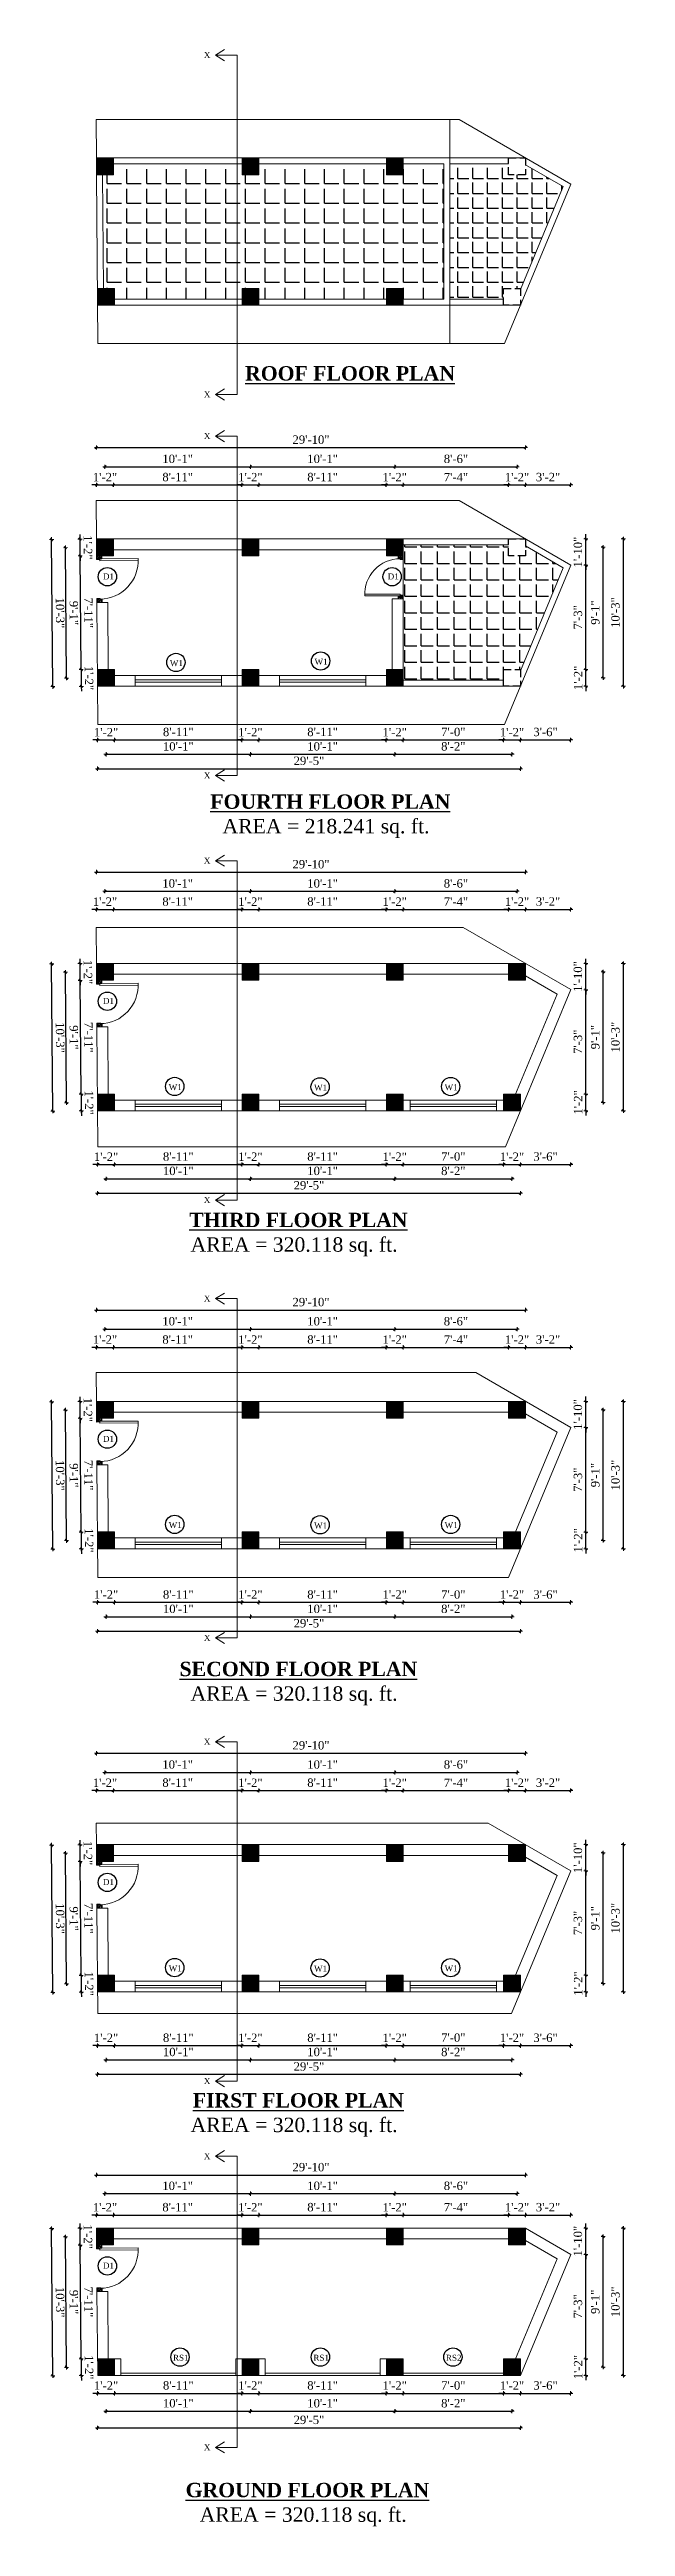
# Model space of a CAD drawing. Header units: inches. Extents: x 20273 to 45441, y -4696 to -1121.
# Drawn here: x 29048 to 29529, y -3914 to -1846 of the extents above; entities that cross this region are included whole.
import ezdxf

# ---------------------------------------------------------------- set-up
doc = ezdxf.new("R2010")
doc.units = ezdxf.units.IN
doc.header["$LTSCALE"] = 5
doc.header["$MEASUREMENT"] = 0
doc.linetypes.add('HIDDEN', pattern=[0.375, 0.25, -0.125])
for name, color, linetype, lineweight in [('A-WALL', 7, 'Continuous', 9), ('Dimension', 7, 'Continuous', 18), ('DOOR', 62, 'Continuous', 0)]:
    doc.layers.add(name, color=color, linetype=linetype, lineweight=lineweight)
doc.layers.add('dim line', color=7, linetype='Continuous', lineweight=15, true_color=0xfab2b2)
doc.layers.add('TEXT', color=6, linetype='Continuous')
doc.layers.add('WALL', color=7, linetype='Continuous')
doc.styles.add('ordinary', font='times.ttf')
doc.dimstyles.new('Copy of 96', dxfattribs={"dimtxt": 7, "dimasz": 4, "dimexe": 0.5, "dimexo": 0.5, "dimgap": 3, "dimtad": 1, "dimdec": 1, "dimzin": 11, "dimdsep": 46, "dimlunit": 4, "dimtxsty": 'ordinary', "dimblk": 'OBLIQUE', "dimcen": 0.09, "dimse1": 1, "dimse2": 1, "dimclrt": 6, "dimazin": 0, "dimtfac": 1, "dimtdec": 1, "dimtix": 1, "dimtmove": 2, "dimatfit": 3, "dimldrblk": 'leader', "dimfxl": 0.5, "dimfxlon": 1, "dimtolj": 1, "dimtzin": 0, "dimarcsym": 0})
pattern_1 = [(45, (2967.62238, 0), (-0.08838834765, 0.08838834765), [])]
pattern_2 = [(45, (2967.62238, 320.16556), (-0.08838834765, 0.08838834765), [])]
pattern_3 = [(45, (2967.62238, 1410.07436), (-0.08838834765, 0.08838834765), [])]
pattern_4 = [(45, (2967.62238, 690.14141), (-0.08838834765, 0.08838834765), [])]
pattern_5 = [(45, (2967.62238, 1055.69901), (-0.08838834765, 0.08838834765), [])]
pattern_6 = [(45, (2967.62238, 1728.14984), (-0.08838834765, 0.08838834765), [])]

msp = doc.modelspace()

# ---------------------------------------------------------------- texts
at = {"layer": 'TEXT', "style": 'ordinary'}
for s, p in [('X', (29176.67, -1853.08)), ('X', (29176.67, -2136.36)), ('X', (29176.67, -2171.16)), ('D1', (29092.41, -2288.3)), ('D1', (29330.15, -2288.3)), ('X', (29176.67, -2454.44)), ('X', (29176.67, -2525.53)), ('D1', (29092.41, -2642.67)), ('X', (29176.67, -2808.82)), ('X', (29176.67, -2891.09)), ('D1', (29092.41, -3008.23)), ('X', (29176.67, -3174.37)), ('X', (29176.67, -3261.06)), ('D1', (29092.41, -3378.21)), ('X', (29176.67, -3544.35)), ('X', (29176.67, -3607.03)), ('D1', (29092.41, -3698.37)), ('X', (29176.67, -3850.02))]:
    msp.add_text(s, height=5, dxfattribs=at).set_placement(p)
for s, p in [('W1', (29148.28, -2360.68)), ('W1', (29269.09, -2359.46)), ('W1', (29147.34, -2714.64)), ('W1', (29268.69, -2714.99)), ('W1', (29377.69, -2714.7)), ('W1', (29147.34, -3080.19)), ('W1', (29268.69, -3080.55)), ('W1', (29377.69, -3080.26)), ('W1', (29147.34, -3450.17)), ('W1', (29268.69, -3450.52)), ('W1', (29377.69, -3450.24)), ('RS1', (29150.89, -3775.31)), ('RS1', (29268.12, -3775.31)), ('RS2', (29378.73, -3775.31))]:
    msp.add_text(s, height=5, rotation=0.00039, dxfattribs=at).set_placement(p)
at = {"layer": 'TEXT', "char_height": 12, "width": 219.8151, "attachment_point": 8, "rotation": 359.99961, "style": 'ordinary'}
for s, insert in [('{\\fTimes New Roman|b1|i0|c0|p18;\\LROOF FLOOR PLAN}', (29298.69, -2122.45)), ('{\\fTimes New Roman|b1|i0|c0|p18;\\LFOURTH FLOOR PLAN}', (29282.22, -2479.93)), ('AREA = 218.241 sq. ft.', (29278.64, -2504.17)), ('{\\fTimes New Roman|b1|i0|c0|p18;\\LTHIRD FLOOR PLAN}', (29255.57, -2829.17)), ('AREA = 320.118 sq. ft.', (29251.99, -2853.41)), ('{\\fTimes New Roman|b1|i0|c0|p18;\\LSECOND FLOOR PLAN}', (29255.57, -3204)), ('AREA = 320.118 sq. ft.', (29251.99, -3228.24)), ('{\\fTimes New Roman|b1|i0|c0|p18;\\LFIRST FLOOR PLAN}', (29255.57, -3564.09)), ('AREA = 320.118 sq. ft.', (29251.99, -3588.33)), ('{\\fTimes New Roman|b1|i0|c0|p18;\\LGROUND FLOOR PLAN}', (29263.14, -3889.39)), ('AREA = 320.118 sq. ft.', (29259.56, -3913.63))]:
    msp.add_mtext(s, dxfattribs=dict(at, insert=insert))

# ---------------------------------------------------------------- blocks, each defined once
blk = doc.blocks.new('A$C27B36B59')
at = {"layer": 'DOOR'}
for p, q in [((0, 4), (0, 0)), ((2.5, 4), (0, 4)), ((0, 0), (3, 0)), ((2.5, 2.5), (2.5, 4)), ((3, 2.5), (2.5, 2.5)), ((3, 0), (3, 2.5))]:
    blk.add_line(p, q, dxfattribs=at)
for centre, radius, start, end in [((-1.4, -0.5), 4.75, 22.1411, 72.838), ((1.3, 2.1), 1.64, 45.138, 144.8948), ((2.2, 0.3), 2.49, 83.3149, 152.658), ((0.1, 0.4), 2.05, 349.4875, 93.6805), ((2, -0.5), 2.01, 58.7447, 166.495), ((-0.1, 0.3), 1.13, 343.542, 86.947), ((2.1, -0.4), 1.17, 38.2816, 160.1519)]:
    blk.add_arc(centre, radius, start, end, dxfattribs=at)
blk = doc.blocks.new('D2')
at = {"layer": 'DOOR'}
for p, q in [((74474, 24047.6), (74474, 24018.1)), ((74474, 24047.6), (74475.5, 24047.6)), ((74475.5, 24047.6), (74475.5, 24018.1))]:
    blk.add_line(p, q, dxfattribs=at)
blk.add_arc((74474, 24047.6), 29.5, 180, 272.9146, dxfattribs=at)
at = {"layer": 'DOOR', "xscale": -1, "rotation": 180}
blk.add_blockref('A$C27B36B59', (74442, 24050.1), dxfattribs=at)
at = {"layer": 'DOOR', "rotation": 180}
blk.add_blockref('A$C27B36B59', (74478, 24050.1), dxfattribs=at)
blk = doc.blocks.new('oblique')
at = {"color": 0, "lineweight": -2}
blk.add_line((0.25, 0.25), (-0.25, -0.25), dxfattribs=at)
at = {"layer": 'dim line', "lineweight": 9}
for p, q in [((-0.4375, 0), (0.4375, 0)), ((0, 0.4375), (0, -0.4375))]:
    blk.add_line(p, q, dxfattribs=at)
blk = doc.blocks.new('*D439')
at = {"layer": 'A-WALL', "color": 0, "lineweight": -2, "ltscale": 50, "transparency": 16777216}
for p, q in [((29088, -3802.5), (29084, -3802.5)), ((29088, -3802.5), (29102, -3802.5)), ((29102, -3802.5), (29106, -3802.5))]:
    blk.add_line(p, q, dxfattribs=at)
at = {"layer": 'Defpoints', "color": 0, "ltscale": 50, "transparency": 16777216}
for p in [(29088, -3787.6), (29102, -3787.6), (29102, -3802.5)]:
    blk.add_point(p, dxfattribs=at)
at = {"layer": 'A-WALL', "color": 0, "lineweight": -2, "ltscale": 50, "transparency": 16777216, "xscale": 4, "yscale": 4, "zscale": 4}
blk.add_blockref('oblique', (29088, -3802.5), dxfattribs=at)
at = {"layer": 'A-WALL', "color": 0, "lineweight": -2, "ltscale": 50, "transparency": 16777216, "xscale": 4, "yscale": 4, "zscale": 4, "rotation": 180}
blk.add_blockref('oblique', (29102, -3802.5), dxfattribs=at)
at = {"layer": 'A-WALL', "color": 6, "ltscale": 50, "transparency": 16777216, "insert": (29095, -3796), "char_height": 7, "attachment_point": 5, "style": 'ordinary'}
blk.add_mtext('\\A1;1\'-2"', dxfattribs=at)
blk = doc.blocks.new('_OBLIQUE')
at = {"color": 0, "linetype": 'ByBlock'}
blk.add_line((-0.5, -0.5), (0.5, 0.5), dxfattribs=at)
blk = doc.blocks.new('leader')
at = {"layer": 'Dimension'}
for p, q in [((-4.42, 0), (4.42, 0)), ((0, -4.33), (0, 4.33))]:
    blk.add_line(p, q, dxfattribs=at)
blk = doc.blocks.new('*D440')
at = {"layer": 'A-WALL', "color": 0, "lineweight": -2, "ltscale": 5, "transparency": 16777216}
blk.add_line((29102, -3802.5), (29208.5, -3802.5), dxfattribs=at)
at = {"layer": 'Defpoints', "color": 0, "ltscale": 5, "transparency": 16777216}
for p in [(29102, -3787.6), (29208.5, -3787.6), (29208.5, -3802.5)]:
    blk.add_point(p, dxfattribs=at)
at = {"layer": 'A-WALL', "color": 0, "lineweight": -2, "ltscale": 5, "transparency": 16777216, "xscale": 4, "yscale": 4, "zscale": 4, "rotation": 180}
blk.add_blockref('oblique', (29102, -3802.5), dxfattribs=at)
at = {"layer": 'A-WALL', "color": 0, "lineweight": -2, "ltscale": 5, "transparency": 16777216, "xscale": 4, "yscale": 4, "zscale": 4}
blk.add_blockref('oblique', (29208.5, -3802.5), dxfattribs=at)
at = {"layer": 'A-WALL', "color": 6, "ltscale": 5, "transparency": 16777216, "insert": (29155.3, -3795.9), "char_height": 7, "attachment_point": 5, "style": 'ordinary'}
blk.add_mtext('\\A1;8\'-11"', dxfattribs=at)
blk = doc.blocks.new('*D441')
at = {"layer": 'A-WALL', "color": 0, "lineweight": -2, "ltscale": 5, "transparency": 16777216}
for p, q in [((29208.5, -3802.5), (29204.5, -3802.5)), ((29208.5, -3802.5), (29222.5, -3802.5)), ((29222.5, -3802.5), (29226.5, -3802.5))]:
    blk.add_line(p, q, dxfattribs=at)
at = {"layer": 'Defpoints', "color": 0, "ltscale": 5, "transparency": 16777216}
for p in [(29208.5, -3787.6), (29222.5, -3787.6), (29222.5, -3802.5)]:
    blk.add_point(p, dxfattribs=at)
at = {"layer": 'A-WALL', "color": 0, "lineweight": -2, "ltscale": 5, "transparency": 16777216, "xscale": 4, "yscale": 4, "zscale": 4}
blk.add_blockref('oblique', (29208.5, -3802.5), dxfattribs=at)
at = {"layer": 'A-WALL', "color": 0, "lineweight": -2, "ltscale": 5, "transparency": 16777216, "xscale": 4, "yscale": 4, "zscale": 4, "rotation": 180}
blk.add_blockref('oblique', (29222.5, -3802.5), dxfattribs=at)
at = {"layer": 'A-WALL', "color": 6, "ltscale": 5, "transparency": 16777216, "insert": (29215.5, -3796), "char_height": 7, "attachment_point": 5, "style": 'ordinary'}
blk.add_mtext('\\A1;1\'-2"', dxfattribs=at)
blk = doc.blocks.new('*D442')
at = {"layer": 'A-WALL', "color": 0, "lineweight": -2, "ltscale": 5, "transparency": 16777216}
blk.add_line((29222.5, -3802.5), (29329, -3802.5), dxfattribs=at)
at = {"layer": 'Defpoints', "color": 0, "ltscale": 5, "transparency": 16777216}
for p in [(29222.5, -3787.6), (29329, -3787.6), (29329, -3802.5)]:
    blk.add_point(p, dxfattribs=at)
at = {"layer": 'A-WALL', "color": 0, "lineweight": -2, "ltscale": 5, "transparency": 16777216, "xscale": 4, "yscale": 4, "zscale": 4, "rotation": 180}
blk.add_blockref('oblique', (29222.5, -3802.5), dxfattribs=at)
at = {"layer": 'A-WALL', "color": 0, "lineweight": -2, "ltscale": 5, "transparency": 16777216, "xscale": 4, "yscale": 4, "zscale": 4}
blk.add_blockref('oblique', (29329, -3802.5), dxfattribs=at)
at = {"layer": 'A-WALL', "color": 6, "ltscale": 5, "transparency": 16777216, "insert": (29275.8, -3795.9), "char_height": 7, "attachment_point": 5, "style": 'ordinary'}
blk.add_mtext('\\A1;8\'-11"', dxfattribs=at)
blk = doc.blocks.new('*D443')
at = {"layer": 'A-WALL', "color": 0, "lineweight": -2, "ltscale": 5, "transparency": 16777216}
for p, q in [((29329, -3802.5), (29325, -3802.5)), ((29329, -3802.5), (29343, -3802.5)), ((29343, -3802.5), (29347, -3802.5))]:
    blk.add_line(p, q, dxfattribs=at)
at = {"layer": 'Defpoints', "color": 0, "ltscale": 5, "transparency": 16777216}
for p in [(29329, -3787.6), (29343, -3787.6), (29343, -3802.5)]:
    blk.add_point(p, dxfattribs=at)
at = {"layer": 'A-WALL', "color": 0, "lineweight": -2, "ltscale": 5, "transparency": 16777216, "xscale": 4, "yscale": 4, "zscale": 4}
blk.add_blockref('oblique', (29329, -3802.5), dxfattribs=at)
at = {"layer": 'A-WALL', "color": 0, "lineweight": -2, "ltscale": 5, "transparency": 16777216, "xscale": 4, "yscale": 4, "zscale": 4, "rotation": 180}
blk.add_blockref('oblique', (29343, -3802.5), dxfattribs=at)
at = {"layer": 'A-WALL', "color": 6, "ltscale": 5, "transparency": 16777216, "insert": (29336, -3796), "char_height": 7, "attachment_point": 5, "style": 'ordinary'}
blk.add_mtext('\\A1;1\'-2"', dxfattribs=at)
blk = doc.blocks.new('*D444')
at = {"layer": 'A-WALL', "color": 0, "lineweight": -2, "ltscale": 5, "transparency": 16777216}
blk.add_line((29343, -3802.5), (29426.9, -3802.5), dxfattribs=at)
at = {"layer": 'Defpoints', "color": 0, "ltscale": 5, "transparency": 16777216}
for p in [(29343, -3787.6), (29426.9, -3787.6), (29426.9, -3802.5)]:
    blk.add_point(p, dxfattribs=at)
at = {"layer": 'A-WALL', "color": 0, "lineweight": -2, "ltscale": 5, "transparency": 16777216, "xscale": 4, "yscale": 4, "zscale": 4, "rotation": 180}
blk.add_blockref('oblique', (29343, -3802.5), dxfattribs=at)
at = {"layer": 'A-WALL', "color": 0, "lineweight": -2, "ltscale": 5, "transparency": 16777216, "xscale": 4, "yscale": 4, "zscale": 4}
blk.add_blockref('oblique', (29426.9, -3802.5), dxfattribs=at)
at = {"layer": 'A-WALL', "color": 6, "ltscale": 5, "transparency": 16777216, "insert": (29384.9, -3795.9), "char_height": 7, "attachment_point": 5, "style": 'ordinary'}
blk.add_mtext('\\A1;7\'-0"', dxfattribs=at)
blk = doc.blocks.new('*D445')
at = {"layer": 'A-WALL', "color": 0, "lineweight": -2, "ltscale": 5, "transparency": 16777216}
for p, q in [((29426.9, -3802.5), (29422.9, -3802.5)), ((29426.9, -3802.5), (29440.9, -3802.5)), ((29440.9, -3802.5), (29444.9, -3802.5))]:
    blk.add_line(p, q, dxfattribs=at)
at = {"layer": 'Defpoints', "color": 0, "ltscale": 5, "transparency": 16777216}
for p in [(29426.9, -3787.6), (29440.9, -3787.6), (29440.9, -3802.5)]:
    blk.add_point(p, dxfattribs=at)
at = {"layer": 'A-WALL', "color": 0, "lineweight": -2, "ltscale": 5, "transparency": 16777216, "xscale": 4, "yscale": 4, "zscale": 4}
blk.add_blockref('oblique', (29426.9, -3802.5), dxfattribs=at)
at = {"layer": 'A-WALL', "color": 0, "lineweight": -2, "ltscale": 5, "transparency": 16777216, "xscale": 4, "yscale": 4, "zscale": 4, "rotation": 180}
blk.add_blockref('oblique', (29440.9, -3802.5), dxfattribs=at)
at = {"layer": 'A-WALL', "color": 6, "ltscale": 5, "transparency": 16777216, "insert": (29433.9, -3796), "char_height": 7, "attachment_point": 5, "style": 'ordinary'}
blk.add_mtext('\\A1;1\'-2"', dxfattribs=at)
blk = doc.blocks.new('*D446')
at = {"layer": 'A-WALL', "color": 0, "lineweight": -2, "ltscale": 5, "transparency": 16777216}
blk.add_line((29095, -3817.4), (29215.5, -3817.4), dxfattribs=at)
at = {"layer": 'Defpoints', "color": 0, "ltscale": 5, "transparency": 16777216}
for p in [(29095, -3780.6), (29215.5, -3780.6), (29215.5, -3817.4)]:
    blk.add_point(p, dxfattribs=at)
at = {"layer": 'A-WALL', "color": 0, "lineweight": -2, "ltscale": 5, "transparency": 16777216, "xscale": 4, "yscale": 4, "zscale": 4, "rotation": 180}
blk.add_blockref('oblique', (29095, -3817.4), dxfattribs=at)
at = {"layer": 'A-WALL', "color": 0, "lineweight": -2, "ltscale": 5, "transparency": 16777216, "xscale": 4, "yscale": 4, "zscale": 4}
blk.add_blockref('oblique', (29215.5, -3817.4), dxfattribs=at)
at = {"layer": 'A-WALL', "color": 6, "ltscale": 5, "transparency": 16777216, "insert": (29155.3, -3810.8), "char_height": 7, "attachment_point": 5, "style": 'ordinary'}
blk.add_mtext('\\A1;10\'-1"', dxfattribs=at)
blk = doc.blocks.new('*D447')
at = {"layer": 'A-WALL', "color": 0, "lineweight": -2, "ltscale": 5, "transparency": 16777216}
blk.add_line((29215.5, -3817.4), (29336, -3817.4), dxfattribs=at)
at = {"layer": 'Defpoints', "color": 0, "ltscale": 5, "transparency": 16777216}
for p in [(29215.5, -3780.6), (29336, -3780.6), (29336, -3817.4)]:
    blk.add_point(p, dxfattribs=at)
at = {"layer": 'A-WALL', "color": 0, "lineweight": -2, "ltscale": 5, "transparency": 16777216, "xscale": 4, "yscale": 4, "zscale": 4, "rotation": 180}
blk.add_blockref('oblique', (29215.5, -3817.4), dxfattribs=at)
at = {"layer": 'A-WALL', "color": 0, "lineweight": -2, "ltscale": 5, "transparency": 16777216, "xscale": 4, "yscale": 4, "zscale": 4}
blk.add_blockref('oblique', (29336, -3817.4), dxfattribs=at)
at = {"layer": 'A-WALL', "color": 6, "ltscale": 5, "transparency": 16777216, "insert": (29275.8, -3810.8), "char_height": 7, "attachment_point": 5, "style": 'ordinary'}
blk.add_mtext('\\A1;10\'-1"', dxfattribs=at)
blk = doc.blocks.new('*D420')
at = {"layer": 'A-WALL', "color": 0, "lineweight": -2, "ltscale": 5, "transparency": 16777216}
blk.add_line((29336, -3817.4), (29433.9, -3817.4), dxfattribs=at)
at = {"layer": 'Defpoints', "color": 0, "ltscale": 5, "transparency": 16777216}
for p in [(29336, -3780.6), (29433.9, -3780.6), (29433.9, -3817.4)]:
    blk.add_point(p, dxfattribs=at)
at = {"layer": 'A-WALL', "color": 0, "lineweight": -2, "ltscale": 5, "transparency": 16777216, "xscale": 4, "yscale": 4, "zscale": 4, "rotation": 180}
blk.add_blockref('oblique', (29336, -3817.4), dxfattribs=at)
at = {"layer": 'A-WALL', "color": 0, "lineweight": -2, "ltscale": 5, "transparency": 16777216, "xscale": 4, "yscale": 4, "zscale": 4}
blk.add_blockref('oblique', (29433.9, -3817.4), dxfattribs=at)
at = {"layer": 'A-WALL', "color": 6, "ltscale": 5, "transparency": 16777216, "insert": (29384.9, -3810.8), "char_height": 7, "attachment_point": 5, "style": 'ordinary'}
blk.add_mtext('\\A1;8\'-2"', dxfattribs=at)
blk = doc.blocks.new('*D380')
at = {"layer": 'A-WALL', "color": 0, "lineweight": -2, "ltscale": 5, "transparency": 16777216}
blk.add_line((29088, -3831.3), (29440.9, -3831.3), dxfattribs=at)
at = {"layer": 'Defpoints', "color": 0, "ltscale": 5, "transparency": 16777216}
for p in [(29088, -3787.6), (29440.9, -3787.6), (29440.9, -3831.3)]:
    blk.add_point(p, dxfattribs=at)
at = {"layer": 'A-WALL', "color": 0, "lineweight": -2, "ltscale": 5, "transparency": 16777216, "xscale": 4, "yscale": 4, "zscale": 4, "rotation": 180}
blk.add_blockref('oblique', (29088, -3831.3), dxfattribs=at)
at = {"layer": 'A-WALL', "color": 0, "lineweight": -2, "ltscale": 5, "transparency": 16777216, "xscale": 4, "yscale": 4, "zscale": 4}
blk.add_blockref('oblique', (29440.9, -3831.3), dxfattribs=at)
at = {"layer": 'A-WALL', "color": 6, "ltscale": 5, "transparency": 16777216, "insert": (29264.4, -3824.7), "char_height": 7, "attachment_point": 5, "style": 'ordinary'}
blk.add_mtext('\\A1;29\'-5"', dxfattribs=at)
blk = doc.blocks.new('*D381')
at = {"layer": 'A-WALL', "color": 0, "lineweight": -2, "ltscale": 50, "transparency": 16777216}
blk.add_line((29050.6, -3787.9), (29049.6, -3664.9), dxfattribs=at)
at = {"layer": 'Defpoints', "color": 0, "ltscale": 50, "transparency": 16777216}
for p in [(29049.6, -3664.9), (29087, -3664.6), (29088, -3787.6)]:
    blk.add_point(p, dxfattribs=at)
at = {"layer": 'A-WALL', "color": 0, "lineweight": -2, "ltscale": 50, "transparency": 16777216, "xscale": 4, "yscale": 4, "zscale": 4}
for p, rotation in [((29049.6, -3664.9), 90.48576269129444), ((29050.6, -3787.9), 270.4857626912944)]:
    blk.add_blockref('oblique', p, dxfattribs=dict(at, rotation=rotation))
at = {"layer": 'A-WALL', "color": 6, "ltscale": 50, "transparency": 16777216, "insert": (29056.6, -3726.4), "char_height": 7, "attachment_point": 5, "rotation": 270.4858, "style": 'ordinary'}
blk.add_mtext('\\A1;10\'-3"', dxfattribs=at)
blk = doc.blocks.new('*D421')
at = {"layer": 'A-WALL', "color": 0, "lineweight": -2, "ltscale": 5, "transparency": 16777216}
blk.add_line((29074.2, -3773.7), (29073.4, -3678.7), dxfattribs=at)
at = {"layer": 'Defpoints', "color": 0, "ltscale": 5, "transparency": 16777216}
for p in [(29073.4, -3678.7), (29087.1, -3678.6), (29087.9, -3773.6)]:
    blk.add_point(p, dxfattribs=at)
at = {"layer": 'A-WALL', "color": 0, "lineweight": -2, "ltscale": 5, "transparency": 16777216, "xscale": 4, "yscale": 4, "zscale": 4}
for p, rotation in [((29073.4, -3678.7), 90.48576269128618), ((29074.2, -3773.7), 270.4857626912862)]:
    blk.add_blockref('oblique', p, dxfattribs=dict(at, rotation=rotation))
at = {"layer": 'A-WALL', "color": 6, "ltscale": 5, "transparency": 16777216, "insert": (29080.4, -3726.2), "char_height": 7, "attachment_point": 5, "rotation": 270.4858, "style": 'ordinary'}
blk.add_mtext('\\A1;7\'-11"', dxfattribs=at)
blk = doc.blocks.new('*D382')
at = {"layer": 'A-WALL', "color": 0, "lineweight": -2, "ltscale": 5, "transparency": 16777216}
blk.add_line((29062, -3780.9), (29061.1, -3671.9), dxfattribs=at)
at = {"layer": 'Defpoints', "color": 0, "ltscale": 5, "transparency": 16777216}
for p in [(29061.1, -3671.9), (29094.1, -3671.6), (29095, -3780.6)]:
    blk.add_point(p, dxfattribs=at)
at = {"layer": 'A-WALL', "color": 0, "lineweight": -2, "ltscale": 5, "transparency": 16777216, "xscale": 4, "yscale": 4, "zscale": 4}
for p, rotation in [((29061.1, -3671.9), 90.48576269128618), ((29062, -3780.9), 270.4857626912862)]:
    blk.add_blockref('oblique', p, dxfattribs=dict(at, rotation=rotation))
at = {"layer": 'A-WALL', "color": 6, "ltscale": 5, "transparency": 16777216, "insert": (29068.1, -3726.3), "char_height": 7, "attachment_point": 5, "rotation": 270.4858, "style": 'ordinary'}
blk.add_mtext('\\A1;9\'-1"', dxfattribs=at)
blk = doc.blocks.new('*D422')
at = {"layer": 'A-WALL', "color": 0, "lineweight": -2, "ltscale": 5, "transparency": 16777216}
for p, q in [((29073.3, -3664.7), (29073.3, -3660.7)), ((29073.4, -3678.7), (29073.3, -3664.7)), ((29073.4, -3678.7), (29073.5, -3682.7))]:
    blk.add_line(p, q, dxfattribs=at)
at = {"layer": 'Defpoints', "color": 0, "ltscale": 5, "transparency": 16777216}
for p in [(29073.3, -3664.7), (29087, -3664.6), (29087.1, -3678.6)]:
    blk.add_point(p, dxfattribs=at)
at = {"layer": 'A-WALL', "color": 0, "lineweight": -2, "ltscale": 5, "transparency": 16777216, "xscale": 4, "yscale": 4, "zscale": 4}
for p, rotation in [((29073.3, -3664.7), 270.4857626912862), ((29073.4, -3678.7), 90.48576269128618)]:
    blk.add_blockref('oblique', p, dxfattribs=dict(at, rotation=rotation))
at = {"layer": 'A-WALL', "color": 6, "ltscale": 5, "transparency": 16777216, "insert": (29079.9, -3671.7), "char_height": 7, "attachment_point": 5, "rotation": 270.4858, "style": 'ordinary'}
blk.add_mtext('\\A1;1\'-2"', dxfattribs=at)
blk = doc.blocks.new('*D423')
at = {"layer": 'A-WALL', "color": 0, "lineweight": -2, "ltscale": 5, "transparency": 16777216}
for p, q in [((29074.2, -3773.7), (29074.2, -3769.7)), ((29074.2, -3773.7), (29074.3, -3787.7)), ((29074.3, -3787.7), (29074.4, -3791.7))]:
    blk.add_line(p, q, dxfattribs=at)
at = {"layer": 'Defpoints', "color": 0, "ltscale": 5, "transparency": 16777216}
for p in [(29087.9, -3773.6), (29074.3, -3787.7), (29088, -3787.6)]:
    blk.add_point(p, dxfattribs=at)
at = {"layer": 'A-WALL', "color": 0, "lineweight": -2, "ltscale": 5, "transparency": 16777216, "xscale": 4, "yscale": 4, "zscale": 4}
for p, rotation in [((29074.2, -3773.7), 270.4857626912862), ((29074.3, -3787.7), 90.48576269128618)]:
    blk.add_blockref('oblique', p, dxfattribs=dict(at, rotation=rotation))
at = {"layer": 'A-WALL', "color": 6, "ltscale": 5, "transparency": 16777216, "insert": (29080.8, -3780.7), "char_height": 7, "attachment_point": 5, "rotation": 270.4858, "style": 'ordinary'}
blk.add_mtext('\\A1;1\'-2"', dxfattribs=at)
blk = doc.blocks.new('*D424')
at = {"layer": 'A-WALL', "color": 0, "lineweight": -2, "ltscale": 5, "transparency": 16777216}
for p, q in [((29087.1, -3653.7), (29083.1, -3653.7)), ((29087.1, -3653.7), (29101.1, -3653.7)), ((29101.1, -3653.7), (29105.1, -3653.7))]:
    blk.add_line(p, q, dxfattribs=at)
at = {"layer": 'Defpoints', "color": 0, "ltscale": 5, "transparency": 16777216}
for p in [(29101.1, -3653.7), (29087.1, -3664.6), (29101.1, -3664.6)]:
    blk.add_point(p, dxfattribs=at)
at = {"layer": 'A-WALL', "color": 0, "lineweight": -2, "ltscale": 5, "transparency": 16777216, "xscale": 4, "yscale": 4, "zscale": 4}
blk.add_blockref('oblique', (29087.1, -3653.7), dxfattribs=at)
at = {"layer": 'A-WALL', "color": 0, "lineweight": -2, "ltscale": 5, "transparency": 16777216, "xscale": 4, "yscale": 4, "zscale": 4, "rotation": 180}
blk.add_blockref('oblique', (29101.1, -3653.7), dxfattribs=at)
at = {"layer": 'A-WALL', "color": 6, "ltscale": 5, "transparency": 16777216, "insert": (29094.1, -3647.2), "char_height": 7, "attachment_point": 5, "style": 'ordinary'}
blk.add_mtext('\\A1;1\'-2"', dxfattribs=at)
blk = doc.blocks.new('*D425')
at = {"layer": 'A-WALL', "color": 0, "lineweight": -2, "ltscale": 5, "transparency": 16777216}
blk.add_line((29101.1, -3653.7), (29208.5, -3653.7), dxfattribs=at)
at = {"layer": 'Defpoints', "color": 0, "ltscale": 5, "transparency": 16777216}
for p in [(29208.5, -3653.7), (29101.1, -3664.6), (29208.5, -3664.6)]:
    blk.add_point(p, dxfattribs=at)
at = {"layer": 'A-WALL', "color": 0, "lineweight": -2, "ltscale": 5, "transparency": 16777216, "xscale": 4, "yscale": 4, "zscale": 4, "rotation": 180}
blk.add_blockref('oblique', (29101.1, -3653.7), dxfattribs=at)
at = {"layer": 'A-WALL', "color": 0, "lineweight": -2, "ltscale": 5, "transparency": 16777216, "xscale": 4, "yscale": 4, "zscale": 4}
blk.add_blockref('oblique', (29208.5, -3653.7), dxfattribs=at)
at = {"layer": 'A-WALL', "color": 6, "ltscale": 5, "transparency": 16777216, "insert": (29154.8, -3647.1), "char_height": 7, "attachment_point": 5, "style": 'ordinary'}
blk.add_mtext('\\A1;8\'-11"', dxfattribs=at)
blk = doc.blocks.new('*D426')
at = {"layer": 'A-WALL', "color": 0, "lineweight": -2, "ltscale": 5, "transparency": 16777216}
for p, q in [((29208.5, -3653.7), (29204.5, -3653.7)), ((29208.5, -3653.7), (29222.5, -3653.7)), ((29222.5, -3653.7), (29226.5, -3653.7))]:
    blk.add_line(p, q, dxfattribs=at)
at = {"layer": 'Defpoints', "color": 0, "ltscale": 5, "transparency": 16777216}
for p in [(29222.5, -3653.7), (29208.5, -3664.6), (29222.5, -3664.6)]:
    blk.add_point(p, dxfattribs=at)
at = {"layer": 'A-WALL', "color": 0, "lineweight": -2, "ltscale": 5, "transparency": 16777216, "xscale": 4, "yscale": 4, "zscale": 4}
blk.add_blockref('oblique', (29208.5, -3653.7), dxfattribs=at)
at = {"layer": 'A-WALL', "color": 0, "lineweight": -2, "ltscale": 5, "transparency": 16777216, "xscale": 4, "yscale": 4, "zscale": 4, "rotation": 180}
blk.add_blockref('oblique', (29222.5, -3653.7), dxfattribs=at)
at = {"layer": 'A-WALL', "color": 6, "ltscale": 5, "transparency": 16777216, "insert": (29215.5, -3647.2), "char_height": 7, "attachment_point": 5, "style": 'ordinary'}
blk.add_mtext('\\A1;1\'-2"', dxfattribs=at)
blk = doc.blocks.new('*D427')
at = {"layer": 'A-WALL', "color": 0, "lineweight": -2, "ltscale": 5, "transparency": 16777216}
blk.add_line((29222.5, -3653.7), (29329, -3653.7), dxfattribs=at)
at = {"layer": 'Defpoints', "color": 0, "ltscale": 5, "transparency": 16777216}
for p in [(29329, -3653.7), (29222.5, -3664.6), (29329, -3664.6)]:
    blk.add_point(p, dxfattribs=at)
at = {"layer": 'A-WALL', "color": 0, "lineweight": -2, "ltscale": 5, "transparency": 16777216, "xscale": 4, "yscale": 4, "zscale": 4, "rotation": 180}
blk.add_blockref('oblique', (29222.5, -3653.7), dxfattribs=at)
at = {"layer": 'A-WALL', "color": 0, "lineweight": -2, "ltscale": 5, "transparency": 16777216, "xscale": 4, "yscale": 4, "zscale": 4}
blk.add_blockref('oblique', (29329, -3653.7), dxfattribs=at)
at = {"layer": 'A-WALL', "color": 6, "ltscale": 5, "transparency": 16777216, "insert": (29275.8, -3647.1), "char_height": 7, "attachment_point": 5, "style": 'ordinary'}
blk.add_mtext('\\A1;8\'-11"', dxfattribs=at)
blk = doc.blocks.new('*D428')
at = {"layer": 'A-WALL', "color": 0, "lineweight": -2, "ltscale": 5, "transparency": 16777216}
for p, q in [((29329, -3653.7), (29325, -3653.7)), ((29329, -3653.7), (29343, -3653.7)), ((29343, -3653.7), (29347, -3653.7))]:
    blk.add_line(p, q, dxfattribs=at)
at = {"layer": 'Defpoints', "color": 0, "ltscale": 5, "transparency": 16777216}
for p in [(29343, -3653.7), (29329, -3664.6), (29343, -3664.6)]:
    blk.add_point(p, dxfattribs=at)
at = {"layer": 'A-WALL', "color": 0, "lineweight": -2, "ltscale": 5, "transparency": 16777216, "xscale": 4, "yscale": 4, "zscale": 4}
blk.add_blockref('oblique', (29329, -3653.7), dxfattribs=at)
at = {"layer": 'A-WALL', "color": 0, "lineweight": -2, "ltscale": 5, "transparency": 16777216, "xscale": 4, "yscale": 4, "zscale": 4, "rotation": 180}
blk.add_blockref('oblique', (29343, -3653.7), dxfattribs=at)
at = {"layer": 'A-WALL', "color": 6, "ltscale": 5, "transparency": 16777216, "insert": (29336, -3647.2), "char_height": 7, "attachment_point": 5, "style": 'ordinary'}
blk.add_mtext('\\A1;1\'-2"', dxfattribs=at)
blk = doc.blocks.new('*D429')
at = {"layer": 'A-WALL', "color": 0, "lineweight": -2, "ltscale": 5, "transparency": 16777216}
blk.add_line((29343, -3653.7), (29431.1, -3653.7), dxfattribs=at)
at = {"layer": 'Defpoints', "color": 0, "ltscale": 5, "transparency": 16777216}
for p in [(29431.1, -3653.7), (29343, -3664.6), (29431.1, -3664.6)]:
    blk.add_point(p, dxfattribs=at)
at = {"layer": 'A-WALL', "color": 0, "lineweight": -2, "ltscale": 5, "transparency": 16777216, "xscale": 4, "yscale": 4, "zscale": 4, "rotation": 180}
blk.add_blockref('oblique', (29343, -3653.7), dxfattribs=at)
at = {"layer": 'A-WALL', "color": 0, "lineweight": -2, "ltscale": 5, "transparency": 16777216, "xscale": 4, "yscale": 4, "zscale": 4}
blk.add_blockref('oblique', (29431.1, -3653.7), dxfattribs=at)
at = {"layer": 'A-WALL', "color": 6, "ltscale": 5, "transparency": 16777216, "insert": (29387.1, -3647.1), "char_height": 7, "attachment_point": 5, "style": 'ordinary'}
blk.add_mtext('\\A1;7\'-4"', dxfattribs=at)
blk = doc.blocks.new('*D430')
at = {"layer": 'A-WALL', "color": 0, "lineweight": -2, "ltscale": 5, "transparency": 16777216}
for p, q in [((29431.1, -3653.7), (29427.1, -3653.7)), ((29431.1, -3653.7), (29445.1, -3653.7)), ((29445.1, -3653.7), (29449.1, -3653.7))]:
    blk.add_line(p, q, dxfattribs=at)
at = {"layer": 'Defpoints', "color": 0, "ltscale": 5, "transparency": 16777216}
for p in [(29445.1, -3653.7), (29431.1, -3664.6), (29445.1, -3664.6)]:
    blk.add_point(p, dxfattribs=at)
at = {"layer": 'A-WALL', "color": 0, "lineweight": -2, "ltscale": 5, "transparency": 16777216, "xscale": 4, "yscale": 4, "zscale": 4}
blk.add_blockref('oblique', (29431.1, -3653.7), dxfattribs=at)
at = {"layer": 'A-WALL', "color": 0, "lineweight": -2, "ltscale": 5, "transparency": 16777216, "xscale": 4, "yscale": 4, "zscale": 4, "rotation": 180}
blk.add_blockref('oblique', (29445.1, -3653.7), dxfattribs=at)
at = {"layer": 'A-WALL', "color": 6, "ltscale": 5, "transparency": 16777216, "insert": (29438.1, -3647.2), "char_height": 7, "attachment_point": 5, "style": 'ordinary'}
blk.add_mtext('\\A1;1\'-2"', dxfattribs=at)
blk = doc.blocks.new('*D431')
at = {"layer": 'A-WALL', "color": 0, "lineweight": -2, "ltscale": 5, "transparency": 16777216}
blk.add_line((29445.1, -3653.7), (29482.9, -3653.7), dxfattribs=at)
at = {"layer": 'Defpoints', "color": 0, "ltscale": 5, "transparency": 16777216}
for p in [(29482.9, -3653.7), (29445.1, -3664.6), (29482.9, -3686.5)]:
    blk.add_point(p, dxfattribs=at)
at = {"layer": 'A-WALL', "color": 0, "lineweight": -2, "ltscale": 5, "transparency": 16777216, "xscale": 4, "yscale": 4, "zscale": 4, "rotation": 180}
blk.add_blockref('oblique', (29445.1, -3653.7), dxfattribs=at)
at = {"layer": 'A-WALL', "color": 0, "lineweight": -2, "ltscale": 5, "transparency": 16777216, "xscale": 4, "yscale": 4, "zscale": 4}
blk.add_blockref('oblique', (29482.9, -3653.7), dxfattribs=at)
at = {"layer": 'A-WALL', "color": 6, "ltscale": 5, "transparency": 16777216, "insert": (29464, -3647.1), "char_height": 7, "attachment_point": 5, "style": 'ordinary'}
blk.add_mtext('\\A1;3\'-2"', dxfattribs=at)
blk = doc.blocks.new('*D432')
at = {"layer": 'A-WALL', "color": 0, "lineweight": -2, "ltscale": 5, "transparency": 16777216}
blk.add_line((29440.9, -3802.5), (29482.9, -3802.5), dxfattribs=at)
at = {"layer": 'Defpoints', "color": 0, "ltscale": 5, "transparency": 16777216}
for p in [(29482.9, -3686.5), (29440.9, -3787.6), (29482.9, -3802.5)]:
    blk.add_point(p, dxfattribs=at)
at = {"layer": 'A-WALL', "color": 0, "lineweight": -2, "ltscale": 5, "transparency": 16777216, "xscale": 4, "yscale": 4, "zscale": 4, "rotation": 180}
blk.add_blockref('oblique', (29440.9, -3802.5), dxfattribs=at)
at = {"layer": 'A-WALL', "color": 0, "lineweight": -2, "ltscale": 5, "transparency": 16777216, "xscale": 4, "yscale": 4, "zscale": 4}
blk.add_blockref('oblique', (29482.9, -3802.5), dxfattribs=at)
at = {"layer": 'A-WALL', "color": 6, "ltscale": 5, "transparency": 16777216, "insert": (29461.9, -3795.9), "char_height": 7, "attachment_point": 5, "style": 'ordinary'}
blk.add_mtext('\\A1;3\'-6"', dxfattribs=at)
blk = doc.blocks.new('*D433')
at = {"layer": 'A-WALL', "color": 0, "lineweight": -2, "ltscale": 5, "transparency": 16777216}
blk.add_line((29094.1, -3635.8), (29215.5, -3635.8), dxfattribs=at)
at = {"layer": 'Defpoints', "color": 0, "ltscale": 5, "transparency": 16777216}
for p in [(29215.5, -3635.8), (29094.1, -3671.6), (29215.5, -3671.6)]:
    blk.add_point(p, dxfattribs=at)
at = {"layer": 'A-WALL', "color": 0, "lineweight": -2, "ltscale": 5, "transparency": 16777216, "xscale": 4, "yscale": 4, "zscale": 4, "rotation": 180}
blk.add_blockref('oblique', (29094.1, -3635.8), dxfattribs=at)
at = {"layer": 'A-WALL', "color": 0, "lineweight": -2, "ltscale": 5, "transparency": 16777216, "xscale": 4, "yscale": 4, "zscale": 4}
blk.add_blockref('oblique', (29215.5, -3635.8), dxfattribs=at)
at = {"layer": 'A-WALL', "color": 6, "ltscale": 5, "transparency": 16777216, "insert": (29154.8, -3629.3), "char_height": 7, "attachment_point": 5, "style": 'ordinary'}
blk.add_mtext('\\A1;10\'-1"', dxfattribs=at)
blk = doc.blocks.new('*D434')
at = {"layer": 'A-WALL', "color": 0, "lineweight": -2, "ltscale": 5, "transparency": 16777216}
blk.add_line((29215.5, -3635.8), (29336, -3635.8), dxfattribs=at)
at = {"layer": 'Defpoints', "color": 0, "ltscale": 5, "transparency": 16777216}
for p in [(29336, -3635.8), (29215.5, -3671.6), (29336, -3671.6)]:
    blk.add_point(p, dxfattribs=at)
at = {"layer": 'A-WALL', "color": 0, "lineweight": -2, "ltscale": 5, "transparency": 16777216, "xscale": 4, "yscale": 4, "zscale": 4, "rotation": 180}
blk.add_blockref('oblique', (29215.5, -3635.8), dxfattribs=at)
at = {"layer": 'A-WALL', "color": 0, "lineweight": -2, "ltscale": 5, "transparency": 16777216, "xscale": 4, "yscale": 4, "zscale": 4}
blk.add_blockref('oblique', (29336, -3635.8), dxfattribs=at)
at = {"layer": 'A-WALL', "color": 6, "ltscale": 5, "transparency": 16777216, "insert": (29275.8, -3629.3), "char_height": 7, "attachment_point": 5, "style": 'ordinary'}
blk.add_mtext('\\A1;10\'-1"', dxfattribs=at)
blk = doc.blocks.new('*D435')
at = {"layer": 'A-WALL', "color": 0, "lineweight": -2, "ltscale": 5, "transparency": 16777216}
blk.add_line((29336, -3635.8), (29438.1, -3635.8), dxfattribs=at)
at = {"layer": 'Defpoints', "color": 0, "ltscale": 5, "transparency": 16777216}
for p in [(29438.1, -3635.8), (29336, -3671.6), (29438.1, -3671.6)]:
    blk.add_point(p, dxfattribs=at)
at = {"layer": 'A-WALL', "color": 0, "lineweight": -2, "ltscale": 5, "transparency": 16777216, "xscale": 4, "yscale": 4, "zscale": 4, "rotation": 180}
blk.add_blockref('oblique', (29336, -3635.8), dxfattribs=at)
at = {"layer": 'A-WALL', "color": 0, "lineweight": -2, "ltscale": 5, "transparency": 16777216, "xscale": 4, "yscale": 4, "zscale": 4}
blk.add_blockref('oblique', (29438.1, -3635.8), dxfattribs=at)
at = {"layer": 'A-WALL', "color": 6, "ltscale": 5, "transparency": 16777216, "insert": (29387.1, -3629.3), "char_height": 7, "attachment_point": 5, "style": 'ordinary'}
blk.add_mtext('\\A1;8\'-6"', dxfattribs=at)
blk = doc.blocks.new('*D383')
at = {"layer": 'A-WALL', "color": 0, "lineweight": -2, "ltscale": 5, "transparency": 16777216}
blk.add_line((29087, -3620.3), (29445.1, -3620.3), dxfattribs=at)
at = {"layer": 'Defpoints', "color": 0, "ltscale": 5, "transparency": 16777216}
for p in [(29445.1, -3620.3), (29087, -3664.6), (29445.1, -3664.6)]:
    blk.add_point(p, dxfattribs=at)
at = {"layer": 'A-WALL', "color": 0, "lineweight": -2, "ltscale": 5, "transparency": 16777216, "xscale": 4, "yscale": 4, "zscale": 4, "rotation": 180}
blk.add_blockref('oblique', (29087, -3620.3), dxfattribs=at)
at = {"layer": 'A-WALL', "color": 0, "lineweight": -2, "ltscale": 5, "transparency": 16777216, "xscale": 4, "yscale": 4, "zscale": 4}
blk.add_blockref('oblique', (29445.1, -3620.3), dxfattribs=at)
at = {"layer": 'A-WALL', "color": 6, "ltscale": 5, "transparency": 16777216, "insert": (29266.1, -3613.7), "char_height": 7, "attachment_point": 5, "style": 'ordinary'}
blk.add_mtext('\\A1;29\'-10"', dxfattribs=at)
blk = doc.blocks.new('*D436')
at = {"layer": 'A-WALL', "color": 0, "lineweight": -2, "ltscale": 5, "transparency": 16777216}
for p, q in [((29495.6, -3773.6), (29495.6, -3769.6)), ((29495.6, -3787.6), (29495.6, -3773.6)), ((29495.6, -3787.6), (29495.6, -3791.6))]:
    blk.add_line(p, q, dxfattribs=at)
at = {"layer": 'Defpoints', "color": 0, "ltscale": 5, "transparency": 16777216}
for p in [(29440.9, -3773.6), (29495.6, -3773.6), (29440.9, -3787.6)]:
    blk.add_point(p, dxfattribs=at)
at = {"layer": 'A-WALL', "color": 0, "lineweight": -2, "ltscale": 5, "transparency": 16777216, "xscale": 4, "yscale": 4, "zscale": 4}
for p, rotation in [((29495.6, -3773.6), 270), ((29495.6, -3787.6), 90)]:
    blk.add_blockref('oblique', p, dxfattribs=dict(at, rotation=rotation))
at = {"layer": 'A-WALL', "color": 6, "ltscale": 5, "transparency": 16777216, "insert": (29489.1, -3780.6), "char_height": 7, "attachment_point": 5, "rotation": 90, "style": 'ordinary'}
blk.add_mtext('\\A1;1\'-2"', dxfattribs=at)
blk = doc.blocks.new('*D437')
at = {"layer": 'A-WALL', "color": 0, "lineweight": -2, "ltscale": 5, "transparency": 16777216}
blk.add_line((29495.6, -3773.6), (29495.6, -3686.5), dxfattribs=at)
at = {"layer": 'Defpoints', "color": 0, "ltscale": 5, "transparency": 16777216}
for p in [(29482.9, -3686.5), (29495.6, -3686.5), (29440.9, -3773.6)]:
    blk.add_point(p, dxfattribs=at)
at = {"layer": 'A-WALL', "color": 0, "lineweight": -2, "ltscale": 5, "transparency": 16777216, "xscale": 4, "yscale": 4, "zscale": 4}
for p, rotation in [((29495.6, -3686.5), 90), ((29495.6, -3773.6), 270)]:
    blk.add_blockref('oblique', p, dxfattribs=dict(at, rotation=rotation))
at = {"layer": 'A-WALL', "color": 6, "ltscale": 5, "transparency": 16777216, "insert": (29489, -3730), "char_height": 7, "attachment_point": 5, "rotation": 90, "style": 'ordinary'}
blk.add_mtext('\\A1;7\'-3"', dxfattribs=at)
blk = doc.blocks.new('*D438')
at = {"layer": 'A-WALL', "color": 0, "lineweight": -2, "ltscale": 5, "transparency": 16777216}
for p, q in [((29495.6, -3664.6), (29495.6, -3660.6)), ((29495.6, -3686.5), (29495.6, -3664.6)), ((29495.6, -3686.5), (29495.6, -3690.5))]:
    blk.add_line(p, q, dxfattribs=at)
at = {"layer": 'Defpoints', "color": 0, "ltscale": 5, "transparency": 16777216}
for p in [(29445.1, -3664.6), (29495.6, -3664.6), (29482.9, -3686.5)]:
    blk.add_point(p, dxfattribs=at)
at = {"layer": 'A-WALL', "color": 0, "lineweight": -2, "ltscale": 5, "transparency": 16777216, "xscale": 4, "yscale": 4, "zscale": 4}
for p, rotation in [((29495.6, -3664.6), 270), ((29495.6, -3686.5), 90)]:
    blk.add_blockref('oblique', p, dxfattribs=dict(at, rotation=rotation))
at = {"layer": 'A-WALL', "color": 6, "ltscale": 5, "transparency": 16777216, "insert": (29489, -3675.5), "char_height": 7, "attachment_point": 5, "rotation": 90, "style": 'ordinary'}
blk.add_mtext('\\A1;1\'-10"', dxfattribs=at)
blk = doc.blocks.new('*D384')
at = {"layer": 'A-WALL', "color": 0, "lineweight": -2, "ltscale": 5, "transparency": 16777216}
blk.add_line((29510, -3780.6), (29510, -3671.6), dxfattribs=at)
at = {"layer": 'Defpoints', "color": 0, "ltscale": 5, "transparency": 16777216}
for p in [(29438.1, -3671.6), (29510, -3671.6), (29433.9, -3780.6)]:
    blk.add_point(p, dxfattribs=at)
at = {"layer": 'A-WALL', "color": 0, "lineweight": -2, "ltscale": 5, "transparency": 16777216, "xscale": 4, "yscale": 4, "zscale": 4}
for p, rotation in [((29510, -3671.6), 90), ((29510, -3780.6), 270)]:
    blk.add_blockref('oblique', p, dxfattribs=dict(at, rotation=rotation))
at = {"layer": 'A-WALL', "color": 6, "ltscale": 5, "transparency": 16777216, "insert": (29503.5, -3726.1), "char_height": 7, "attachment_point": 5, "rotation": 90, "style": 'ordinary'}
blk.add_mtext('\\A1;9\'-1"', dxfattribs=at)
blk = doc.blocks.new('*D385')
at = {"layer": 'A-WALL', "color": 0, "lineweight": -2, "ltscale": 5, "transparency": 16777216}
blk.add_line((29526.9, -3787.6), (29526.9, -3664.6), dxfattribs=at)
at = {"layer": 'Defpoints', "color": 0, "ltscale": 5, "transparency": 16777216}
for p in [(29445.1, -3664.6), (29526.9, -3664.6), (29440.9, -3787.6)]:
    blk.add_point(p, dxfattribs=at)
at = {"layer": 'A-WALL', "color": 0, "lineweight": -2, "ltscale": 5, "transparency": 16777216, "xscale": 4, "yscale": 4, "zscale": 4}
for p, rotation in [((29526.9, -3664.6), 90), ((29526.9, -3787.6), 270)]:
    blk.add_blockref('oblique', p, dxfattribs=dict(at, rotation=rotation))
at = {"layer": 'A-WALL', "color": 6, "ltscale": 5, "transparency": 16777216, "insert": (29520.3, -3726.1), "char_height": 7, "attachment_point": 5, "rotation": 90, "style": 'ordinary'}
blk.add_mtext('\\A1;10\'-3"', dxfattribs=at)
blk = doc.blocks.new('*D400')
at = {"layer": 'A-WALL', "color": 0, "lineweight": -2, "ltscale": 50, "transparency": 16777216}
for p, q in [((29088, -3512.2), (29084, -3512.2)), ((29088, -3512.2), (29102, -3512.2)), ((29102, -3512.2), (29106, -3512.2))]:
    blk.add_line(p, q, dxfattribs=at)
at = {"layer": 'Defpoints', "color": 0, "ltscale": 50, "transparency": 16777216}
for p in [(29088, -3467.4), (29102, -3467.4), (29102, -3512.2)]:
    blk.add_point(p, dxfattribs=at)
at = {"layer": 'A-WALL', "color": 0, "lineweight": -2, "ltscale": 50, "transparency": 16777216, "xscale": 4, "yscale": 4, "zscale": 4}
blk.add_blockref('oblique', (29088, -3512.2), dxfattribs=at)
at = {"layer": 'A-WALL', "color": 0, "lineweight": -2, "ltscale": 50, "transparency": 16777216, "xscale": 4, "yscale": 4, "zscale": 4, "rotation": 180}
blk.add_blockref('oblique', (29102, -3512.2), dxfattribs=at)
at = {"layer": 'A-WALL', "color": 6, "ltscale": 50, "transparency": 16777216, "insert": (29095, -3505.7), "char_height": 7, "attachment_point": 5, "style": 'ordinary'}
blk.add_mtext('\\A1;1\'-2"', dxfattribs=at)
blk = doc.blocks.new('*D401')
at = {"layer": 'A-WALL', "color": 0, "lineweight": -2, "ltscale": 5, "transparency": 16777216}
blk.add_line((29102, -3512.2), (29208.5, -3512.2), dxfattribs=at)
at = {"layer": 'Defpoints', "color": 0, "ltscale": 5, "transparency": 16777216}
for p in [(29102, -3467.4), (29208.5, -3467.4), (29208.5, -3512.2)]:
    blk.add_point(p, dxfattribs=at)
at = {"layer": 'A-WALL', "color": 0, "lineweight": -2, "ltscale": 5, "transparency": 16777216, "xscale": 4, "yscale": 4, "zscale": 4, "rotation": 180}
blk.add_blockref('oblique', (29102, -3512.2), dxfattribs=at)
at = {"layer": 'A-WALL', "color": 0, "lineweight": -2, "ltscale": 5, "transparency": 16777216, "xscale": 4, "yscale": 4, "zscale": 4}
blk.add_blockref('oblique', (29208.5, -3512.2), dxfattribs=at)
at = {"layer": 'A-WALL', "color": 6, "ltscale": 5, "transparency": 16777216, "insert": (29155.3, -3505.7), "char_height": 7, "attachment_point": 5, "style": 'ordinary'}
blk.add_mtext('\\A1;8\'-11"', dxfattribs=at)
blk = doc.blocks.new('*D402')
at = {"layer": 'A-WALL', "color": 0, "lineweight": -2, "ltscale": 5, "transparency": 16777216}
for p, q in [((29208.5, -3512.2), (29204.5, -3512.2)), ((29208.5, -3512.2), (29222.5, -3512.2)), ((29222.5, -3512.2), (29226.5, -3512.2))]:
    blk.add_line(p, q, dxfattribs=at)
at = {"layer": 'Defpoints', "color": 0, "ltscale": 5, "transparency": 16777216}
for p in [(29208.5, -3467.4), (29222.5, -3467.4), (29222.5, -3512.2)]:
    blk.add_point(p, dxfattribs=at)
at = {"layer": 'A-WALL', "color": 0, "lineweight": -2, "ltscale": 5, "transparency": 16777216, "xscale": 4, "yscale": 4, "zscale": 4}
blk.add_blockref('oblique', (29208.5, -3512.2), dxfattribs=at)
at = {"layer": 'A-WALL', "color": 0, "lineweight": -2, "ltscale": 5, "transparency": 16777216, "xscale": 4, "yscale": 4, "zscale": 4, "rotation": 180}
blk.add_blockref('oblique', (29222.5, -3512.2), dxfattribs=at)
at = {"layer": 'A-WALL', "color": 6, "ltscale": 5, "transparency": 16777216, "insert": (29215.5, -3505.7), "char_height": 7, "attachment_point": 5, "style": 'ordinary'}
blk.add_mtext('\\A1;1\'-2"', dxfattribs=at)
blk = doc.blocks.new('*D403')
at = {"layer": 'A-WALL', "color": 0, "lineweight": -2, "ltscale": 5, "transparency": 16777216}
blk.add_line((29222.5, -3512.2), (29329, -3512.2), dxfattribs=at)
at = {"layer": 'Defpoints', "color": 0, "ltscale": 5, "transparency": 16777216}
for p in [(29222.5, -3467.4), (29329, -3467.4), (29329, -3512.2)]:
    blk.add_point(p, dxfattribs=at)
at = {"layer": 'A-WALL', "color": 0, "lineweight": -2, "ltscale": 5, "transparency": 16777216, "xscale": 4, "yscale": 4, "zscale": 4, "rotation": 180}
blk.add_blockref('oblique', (29222.5, -3512.2), dxfattribs=at)
at = {"layer": 'A-WALL', "color": 0, "lineweight": -2, "ltscale": 5, "transparency": 16777216, "xscale": 4, "yscale": 4, "zscale": 4}
blk.add_blockref('oblique', (29329, -3512.2), dxfattribs=at)
at = {"layer": 'A-WALL', "color": 6, "ltscale": 5, "transparency": 16777216, "insert": (29275.8, -3505.7), "char_height": 7, "attachment_point": 5, "style": 'ordinary'}
blk.add_mtext('\\A1;8\'-11"', dxfattribs=at)
blk = doc.blocks.new('*D404')
at = {"layer": 'A-WALL', "color": 0, "lineweight": -2, "ltscale": 5, "transparency": 16777216}
for p, q in [((29329, -3512.2), (29325, -3512.2)), ((29329, -3512.2), (29343, -3512.2)), ((29343, -3512.2), (29347, -3512.2))]:
    blk.add_line(p, q, dxfattribs=at)
at = {"layer": 'Defpoints', "color": 0, "ltscale": 5, "transparency": 16777216}
for p in [(29329, -3467.4), (29343, -3467.4), (29343, -3512.2)]:
    blk.add_point(p, dxfattribs=at)
at = {"layer": 'A-WALL', "color": 0, "lineweight": -2, "ltscale": 5, "transparency": 16777216, "xscale": 4, "yscale": 4, "zscale": 4}
blk.add_blockref('oblique', (29329, -3512.2), dxfattribs=at)
at = {"layer": 'A-WALL', "color": 0, "lineweight": -2, "ltscale": 5, "transparency": 16777216, "xscale": 4, "yscale": 4, "zscale": 4, "rotation": 180}
blk.add_blockref('oblique', (29343, -3512.2), dxfattribs=at)
at = {"layer": 'A-WALL', "color": 6, "ltscale": 5, "transparency": 16777216, "insert": (29336, -3505.7), "char_height": 7, "attachment_point": 5, "style": 'ordinary'}
blk.add_mtext('\\A1;1\'-2"', dxfattribs=at)
blk = doc.blocks.new('*D405')
at = {"layer": 'A-WALL', "color": 0, "lineweight": -2, "ltscale": 5, "transparency": 16777216}
blk.add_line((29343, -3512.2), (29426.9, -3512.2), dxfattribs=at)
at = {"layer": 'Defpoints', "color": 0, "ltscale": 5, "transparency": 16777216}
for p in [(29343, -3467.4), (29426.9, -3467.4), (29426.9, -3512.2)]:
    blk.add_point(p, dxfattribs=at)
at = {"layer": 'A-WALL', "color": 0, "lineweight": -2, "ltscale": 5, "transparency": 16777216, "xscale": 4, "yscale": 4, "zscale": 4, "rotation": 180}
blk.add_blockref('oblique', (29343, -3512.2), dxfattribs=at)
at = {"layer": 'A-WALL', "color": 0, "lineweight": -2, "ltscale": 5, "transparency": 16777216, "xscale": 4, "yscale": 4, "zscale": 4}
blk.add_blockref('oblique', (29426.9, -3512.2), dxfattribs=at)
at = {"layer": 'A-WALL', "color": 6, "ltscale": 5, "transparency": 16777216, "insert": (29384.9, -3505.6), "char_height": 7, "attachment_point": 5, "style": 'ordinary'}
blk.add_mtext('\\A1;7\'-0"', dxfattribs=at)
blk = doc.blocks.new('*D406')
at = {"layer": 'A-WALL', "color": 0, "lineweight": -2, "ltscale": 5, "transparency": 16777216}
for p, q in [((29426.9, -3512.2), (29422.9, -3512.2)), ((29426.9, -3512.2), (29440.9, -3512.2)), ((29440.9, -3512.2), (29444.9, -3512.2))]:
    blk.add_line(p, q, dxfattribs=at)
at = {"layer": 'Defpoints', "color": 0, "ltscale": 5, "transparency": 16777216}
for p in [(29426.9, -3467.4), (29440.9, -3467.4), (29440.9, -3512.2)]:
    blk.add_point(p, dxfattribs=at)
at = {"layer": 'A-WALL', "color": 0, "lineweight": -2, "ltscale": 5, "transparency": 16777216, "xscale": 4, "yscale": 4, "zscale": 4}
blk.add_blockref('oblique', (29426.9, -3512.2), dxfattribs=at)
at = {"layer": 'A-WALL', "color": 0, "lineweight": -2, "ltscale": 5, "transparency": 16777216, "xscale": 4, "yscale": 4, "zscale": 4, "rotation": 180}
blk.add_blockref('oblique', (29440.9, -3512.2), dxfattribs=at)
at = {"layer": 'A-WALL', "color": 6, "ltscale": 5, "transparency": 16777216, "insert": (29433.9, -3505.7), "char_height": 7, "attachment_point": 5, "style": 'ordinary'}
blk.add_mtext('\\A1;1\'-2"', dxfattribs=at)
blk = doc.blocks.new('*D407')
at = {"layer": 'A-WALL', "color": 0, "lineweight": -2, "ltscale": 5, "transparency": 16777216}
blk.add_line((29095, -3524.2), (29215.5, -3524.2), dxfattribs=at)
at = {"layer": 'Defpoints', "color": 0, "ltscale": 5, "transparency": 16777216}
for p in [(29095, -3460.4), (29215.5, -3460.4), (29215.5, -3524.2)]:
    blk.add_point(p, dxfattribs=at)
at = {"layer": 'A-WALL', "color": 0, "lineweight": -2, "ltscale": 5, "transparency": 16777216, "xscale": 4, "yscale": 4, "zscale": 4, "rotation": 180}
blk.add_blockref('oblique', (29095, -3524.2), dxfattribs=at)
at = {"layer": 'A-WALL', "color": 0, "lineweight": -2, "ltscale": 5, "transparency": 16777216, "xscale": 4, "yscale": 4, "zscale": 4}
blk.add_blockref('oblique', (29215.5, -3524.2), dxfattribs=at)
at = {"layer": 'A-WALL', "color": 6, "ltscale": 5, "transparency": 16777216, "insert": (29155.3, -3517.6), "char_height": 7, "attachment_point": 5, "style": 'ordinary'}
blk.add_mtext('\\A1;10\'-1"', dxfattribs=at)
blk = doc.blocks.new('*D408')
at = {"layer": 'A-WALL', "color": 0, "lineweight": -2, "ltscale": 5, "transparency": 16777216}
blk.add_line((29215.5, -3524.2), (29336, -3524.2), dxfattribs=at)
at = {"layer": 'Defpoints', "color": 0, "ltscale": 5, "transparency": 16777216}
for p in [(29215.5, -3460.4), (29336, -3460.4), (29336, -3524.2)]:
    blk.add_point(p, dxfattribs=at)
at = {"layer": 'A-WALL', "color": 0, "lineweight": -2, "ltscale": 5, "transparency": 16777216, "xscale": 4, "yscale": 4, "zscale": 4, "rotation": 180}
blk.add_blockref('oblique', (29215.5, -3524.2), dxfattribs=at)
at = {"layer": 'A-WALL', "color": 0, "lineweight": -2, "ltscale": 5, "transparency": 16777216, "xscale": 4, "yscale": 4, "zscale": 4}
blk.add_blockref('oblique', (29336, -3524.2), dxfattribs=at)
at = {"layer": 'A-WALL', "color": 6, "ltscale": 5, "transparency": 16777216, "insert": (29275.8, -3517.6), "char_height": 7, "attachment_point": 5, "style": 'ordinary'}
blk.add_mtext('\\A1;10\'-1"', dxfattribs=at)
blk = doc.blocks.new('*D409')
at = {"layer": 'A-WALL', "color": 0, "lineweight": -2, "ltscale": 5, "transparency": 16777216}
blk.add_line((29336, -3524.2), (29433.9, -3524.2), dxfattribs=at)
at = {"layer": 'Defpoints', "color": 0, "ltscale": 5, "transparency": 16777216}
for p in [(29336, -3460.4), (29433.9, -3460.4), (29433.9, -3524.2)]:
    blk.add_point(p, dxfattribs=at)
at = {"layer": 'A-WALL', "color": 0, "lineweight": -2, "ltscale": 5, "transparency": 16777216, "xscale": 4, "yscale": 4, "zscale": 4, "rotation": 180}
blk.add_blockref('oblique', (29336, -3524.2), dxfattribs=at)
at = {"layer": 'A-WALL', "color": 0, "lineweight": -2, "ltscale": 5, "transparency": 16777216, "xscale": 4, "yscale": 4, "zscale": 4}
blk.add_blockref('oblique', (29433.9, -3524.2), dxfattribs=at)
at = {"layer": 'A-WALL', "color": 6, "ltscale": 5, "transparency": 16777216, "insert": (29384.9, -3517.6), "char_height": 7, "attachment_point": 5, "style": 'ordinary'}
blk.add_mtext('\\A1;8\'-2"', dxfattribs=at)
blk = doc.blocks.new('*D410')
at = {"layer": 'A-WALL', "color": 0, "lineweight": -2, "ltscale": 5, "transparency": 16777216}
blk.add_line((29088, -3536.2), (29440.9, -3536.2), dxfattribs=at)
at = {"layer": 'Defpoints', "color": 0, "ltscale": 5, "transparency": 16777216}
for p in [(29088, -3467.4), (29440.9, -3467.4), (29440.9, -3536.2)]:
    blk.add_point(p, dxfattribs=at)
at = {"layer": 'A-WALL', "color": 0, "lineweight": -2, "ltscale": 5, "transparency": 16777216, "xscale": 4, "yscale": 4, "zscale": 4, "rotation": 180}
blk.add_blockref('oblique', (29088, -3536.2), dxfattribs=at)
at = {"layer": 'A-WALL', "color": 0, "lineweight": -2, "ltscale": 5, "transparency": 16777216, "xscale": 4, "yscale": 4, "zscale": 4}
blk.add_blockref('oblique', (29440.9, -3536.2), dxfattribs=at)
at = {"layer": 'A-WALL', "color": 6, "ltscale": 5, "transparency": 16777216, "insert": (29264.4, -3529.7), "char_height": 7, "attachment_point": 5, "style": 'ordinary'}
blk.add_mtext('\\A1;29\'-5"', dxfattribs=at)
blk = doc.blocks.new('*D411')
at = {"layer": 'A-WALL', "color": 0, "lineweight": -2, "ltscale": 50, "transparency": 16777216}
blk.add_line((29050.6, -3467.8), (29049.6, -3344.8), dxfattribs=at)
at = {"layer": 'Defpoints', "color": 0, "ltscale": 50, "transparency": 16777216}
for p in [(29049.6, -3344.8), (29087, -3344.4), (29088, -3467.4)]:
    blk.add_point(p, dxfattribs=at)
at = {"layer": 'A-WALL', "color": 0, "lineweight": -2, "ltscale": 50, "transparency": 16777216, "xscale": 4, "yscale": 4, "zscale": 4}
for p, rotation in [((29049.6, -3344.8), 90.48576269129444), ((29050.6, -3467.8), 270.4857626912944)]:
    blk.add_blockref('oblique', p, dxfattribs=dict(at, rotation=rotation))
at = {"layer": 'A-WALL', "color": 6, "ltscale": 50, "transparency": 16777216, "insert": (29056.6, -3406.2), "char_height": 7, "attachment_point": 5, "rotation": 270.4858, "style": 'ordinary'}
blk.add_mtext('\\A1;10\'-3"', dxfattribs=at)
blk = doc.blocks.new('*D412')
at = {"layer": 'A-WALL', "color": 0, "lineweight": -2, "ltscale": 5, "transparency": 16777216}
blk.add_line((29074.2, -3453.6), (29073.4, -3358.6), dxfattribs=at)
at = {"layer": 'Defpoints', "color": 0, "ltscale": 5, "transparency": 16777216}
for p in [(29073.4, -3358.6), (29087.1, -3358.4), (29087.9, -3453.4)]:
    blk.add_point(p, dxfattribs=at)
at = {"layer": 'A-WALL', "color": 0, "lineweight": -2, "ltscale": 5, "transparency": 16777216, "xscale": 4, "yscale": 4, "zscale": 4}
for p, rotation in [((29073.4, -3358.6), 90.48576269128618), ((29074.2, -3453.6), 270.4857626912862)]:
    blk.add_blockref('oblique', p, dxfattribs=dict(at, rotation=rotation))
at = {"layer": 'A-WALL', "color": 6, "ltscale": 5, "transparency": 16777216, "insert": (29080.4, -3406), "char_height": 7, "attachment_point": 5, "rotation": 270.4858, "style": 'ordinary'}
blk.add_mtext('\\A1;7\'-11"', dxfattribs=at)
blk = doc.blocks.new('*D413')
at = {"layer": 'A-WALL', "color": 0, "lineweight": -2, "ltscale": 5, "transparency": 16777216}
blk.add_line((29062, -3460.7), (29061.1, -3351.7), dxfattribs=at)
at = {"layer": 'Defpoints', "color": 0, "ltscale": 5, "transparency": 16777216}
for p in [(29061.1, -3351.7), (29094.1, -3351.4), (29095, -3460.4)]:
    blk.add_point(p, dxfattribs=at)
at = {"layer": 'A-WALL', "color": 0, "lineweight": -2, "ltscale": 5, "transparency": 16777216, "xscale": 4, "yscale": 4, "zscale": 4}
for p, rotation in [((29061.1, -3351.7), 90.48576269128618), ((29062, -3460.7), 270.4857626912862)]:
    blk.add_blockref('oblique', p, dxfattribs=dict(at, rotation=rotation))
at = {"layer": 'A-WALL', "color": 6, "ltscale": 5, "transparency": 16777216, "insert": (29068.1, -3406.2), "char_height": 7, "attachment_point": 5, "rotation": 270.4858, "style": 'ordinary'}
blk.add_mtext('\\A1;9\'-1"', dxfattribs=at)
blk = doc.blocks.new('*D414')
at = {"layer": 'A-WALL', "color": 0, "lineweight": -2, "ltscale": 5, "transparency": 16777216}
for p, q in [((29073.3, -3344.6), (29073.3, -3340.6)), ((29073.4, -3358.6), (29073.3, -3344.6)), ((29073.4, -3358.6), (29073.5, -3362.6))]:
    blk.add_line(p, q, dxfattribs=at)
at = {"layer": 'Defpoints', "color": 0, "ltscale": 5, "transparency": 16777216}
for p in [(29073.3, -3344.6), (29087, -3344.4), (29087.1, -3358.4)]:
    blk.add_point(p, dxfattribs=at)
at = {"layer": 'A-WALL', "color": 0, "lineweight": -2, "ltscale": 5, "transparency": 16777216, "xscale": 4, "yscale": 4, "zscale": 4}
for p, rotation in [((29073.3, -3344.6), 270.4857626912862), ((29073.4, -3358.6), 90.48576269128618)]:
    blk.add_blockref('oblique', p, dxfattribs=dict(at, rotation=rotation))
at = {"layer": 'A-WALL', "color": 6, "ltscale": 5, "transparency": 16777216, "insert": (29079.9, -3351.5), "char_height": 7, "attachment_point": 5, "rotation": 270.4858, "style": 'ordinary'}
blk.add_mtext('\\A1;1\'-2"', dxfattribs=at)
blk = doc.blocks.new('*D415')
at = {"layer": 'A-WALL', "color": 0, "lineweight": -2, "ltscale": 5, "transparency": 16777216}
for p, q in [((29074.2, -3453.6), (29074.2, -3449.6)), ((29074.2, -3453.6), (29074.3, -3467.6)), ((29074.3, -3467.6), (29074.4, -3471.6))]:
    blk.add_line(p, q, dxfattribs=at)
at = {"layer": 'Defpoints', "color": 0, "ltscale": 5, "transparency": 16777216}
for p in [(29074.3, -3467.6), (29087.9, -3453.4), (29088, -3467.4)]:
    blk.add_point(p, dxfattribs=at)
at = {"layer": 'A-WALL', "color": 0, "lineweight": -2, "ltscale": 5, "transparency": 16777216, "xscale": 4, "yscale": 4, "zscale": 4}
for p, rotation in [((29074.2, -3453.6), 270.4857626912862), ((29074.3, -3467.6), 90.48576269128618)]:
    blk.add_blockref('oblique', p, dxfattribs=dict(at, rotation=rotation))
at = {"layer": 'A-WALL', "color": 6, "ltscale": 5, "transparency": 16777216, "insert": (29080.8, -3460.5), "char_height": 7, "attachment_point": 5, "rotation": 270.4858, "style": 'ordinary'}
blk.add_mtext('\\A1;1\'-2"', dxfattribs=at)
blk = doc.blocks.new('*D416')
at = {"layer": 'A-WALL', "color": 0, "lineweight": -2, "ltscale": 5, "transparency": 16777216}
for p, q in [((29087.1, -3299.3), (29083.1, -3299.3)), ((29087.1, -3299.3), (29101.1, -3299.3)), ((29101.1, -3299.3), (29105.1, -3299.3))]:
    blk.add_line(p, q, dxfattribs=at)
at = {"layer": 'Defpoints', "color": 0, "ltscale": 5, "transparency": 16777216}
for p in [(29101.1, -3299.3), (29087.1, -3344.4), (29101.1, -3344.4)]:
    blk.add_point(p, dxfattribs=at)
at = {"layer": 'A-WALL', "color": 0, "lineweight": -2, "ltscale": 5, "transparency": 16777216, "xscale": 4, "yscale": 4, "zscale": 4}
blk.add_blockref('oblique', (29087.1, -3299.3), dxfattribs=at)
at = {"layer": 'A-WALL', "color": 0, "lineweight": -2, "ltscale": 5, "transparency": 16777216, "xscale": 4, "yscale": 4, "zscale": 4, "rotation": 180}
blk.add_blockref('oblique', (29101.1, -3299.3), dxfattribs=at)
at = {"layer": 'A-WALL', "color": 6, "ltscale": 5, "transparency": 16777216, "insert": (29094.1, -3292.8), "char_height": 7, "attachment_point": 5, "style": 'ordinary'}
blk.add_mtext('\\A1;1\'-2"', dxfattribs=at)
blk = doc.blocks.new('*D417')
at = {"layer": 'A-WALL', "color": 0, "lineweight": -2, "ltscale": 5, "transparency": 16777216}
blk.add_line((29101.1, -3299.3), (29208.5, -3299.3), dxfattribs=at)
at = {"layer": 'Defpoints', "color": 0, "ltscale": 5, "transparency": 16777216}
for p in [(29208.5, -3299.3), (29101.1, -3344.4), (29208.5, -3344.4)]:
    blk.add_point(p, dxfattribs=at)
at = {"layer": 'A-WALL', "color": 0, "lineweight": -2, "ltscale": 5, "transparency": 16777216, "xscale": 4, "yscale": 4, "zscale": 4, "rotation": 180}
blk.add_blockref('oblique', (29101.1, -3299.3), dxfattribs=at)
at = {"layer": 'A-WALL', "color": 0, "lineweight": -2, "ltscale": 5, "transparency": 16777216, "xscale": 4, "yscale": 4, "zscale": 4}
blk.add_blockref('oblique', (29208.5, -3299.3), dxfattribs=at)
at = {"layer": 'A-WALL', "color": 6, "ltscale": 5, "transparency": 16777216, "insert": (29154.8, -3292.8), "char_height": 7, "attachment_point": 5, "style": 'ordinary'}
blk.add_mtext('\\A1;8\'-11"', dxfattribs=at)
blk = doc.blocks.new('*D418')
at = {"layer": 'A-WALL', "color": 0, "lineweight": -2, "ltscale": 5, "transparency": 16777216}
for p, q in [((29208.5, -3299.3), (29204.5, -3299.3)), ((29208.5, -3299.3), (29222.5, -3299.3)), ((29222.5, -3299.3), (29226.5, -3299.3))]:
    blk.add_line(p, q, dxfattribs=at)
at = {"layer": 'Defpoints', "color": 0, "ltscale": 5, "transparency": 16777216}
for p in [(29222.5, -3299.3), (29208.5, -3344.4), (29222.5, -3344.4)]:
    blk.add_point(p, dxfattribs=at)
at = {"layer": 'A-WALL', "color": 0, "lineweight": -2, "ltscale": 5, "transparency": 16777216, "xscale": 4, "yscale": 4, "zscale": 4}
blk.add_blockref('oblique', (29208.5, -3299.3), dxfattribs=at)
at = {"layer": 'A-WALL', "color": 0, "lineweight": -2, "ltscale": 5, "transparency": 16777216, "xscale": 4, "yscale": 4, "zscale": 4, "rotation": 180}
blk.add_blockref('oblique', (29222.5, -3299.3), dxfattribs=at)
at = {"layer": 'A-WALL', "color": 6, "ltscale": 5, "transparency": 16777216, "insert": (29215.5, -3292.8), "char_height": 7, "attachment_point": 5, "style": 'ordinary'}
blk.add_mtext('\\A1;1\'-2"', dxfattribs=at)
blk = doc.blocks.new('*D419')
at = {"layer": 'A-WALL', "color": 0, "lineweight": -2, "ltscale": 5, "transparency": 16777216}
blk.add_line((29222.5, -3299.3), (29329, -3299.3), dxfattribs=at)
at = {"layer": 'Defpoints', "color": 0, "ltscale": 5, "transparency": 16777216}
for p in [(29329, -3299.3), (29222.5, -3344.4), (29329, -3344.4)]:
    blk.add_point(p, dxfattribs=at)
at = {"layer": 'A-WALL', "color": 0, "lineweight": -2, "ltscale": 5, "transparency": 16777216, "xscale": 4, "yscale": 4, "zscale": 4, "rotation": 180}
blk.add_blockref('oblique', (29222.5, -3299.3), dxfattribs=at)
at = {"layer": 'A-WALL', "color": 0, "lineweight": -2, "ltscale": 5, "transparency": 16777216, "xscale": 4, "yscale": 4, "zscale": 4}
blk.add_blockref('oblique', (29329, -3299.3), dxfattribs=at)
at = {"layer": 'A-WALL', "color": 6, "ltscale": 5, "transparency": 16777216, "insert": (29275.8, -3292.8), "char_height": 7, "attachment_point": 5, "style": 'ordinary'}
blk.add_mtext('\\A1;8\'-11"', dxfattribs=at)
blk = doc.blocks.new('*D386')
at = {"layer": 'A-WALL', "color": 0, "lineweight": -2, "ltscale": 5, "transparency": 16777216}
for p, q in [((29329, -3299.3), (29325, -3299.3)), ((29329, -3299.3), (29343, -3299.3)), ((29343, -3299.3), (29347, -3299.3))]:
    blk.add_line(p, q, dxfattribs=at)
at = {"layer": 'Defpoints', "color": 0, "ltscale": 5, "transparency": 16777216}
for p in [(29343, -3299.3), (29329, -3344.4), (29343, -3344.4)]:
    blk.add_point(p, dxfattribs=at)
at = {"layer": 'A-WALL', "color": 0, "lineweight": -2, "ltscale": 5, "transparency": 16777216, "xscale": 4, "yscale": 4, "zscale": 4}
blk.add_blockref('oblique', (29329, -3299.3), dxfattribs=at)
at = {"layer": 'A-WALL', "color": 0, "lineweight": -2, "ltscale": 5, "transparency": 16777216, "xscale": 4, "yscale": 4, "zscale": 4, "rotation": 180}
blk.add_blockref('oblique', (29343, -3299.3), dxfattribs=at)
at = {"layer": 'A-WALL', "color": 6, "ltscale": 5, "transparency": 16777216, "insert": (29336, -3292.8), "char_height": 7, "attachment_point": 5, "style": 'ordinary'}
blk.add_mtext('\\A1;1\'-2"', dxfattribs=at)
blk = doc.blocks.new('*D387')
at = {"layer": 'A-WALL', "color": 0, "lineweight": -2, "ltscale": 5, "transparency": 16777216}
blk.add_line((29343, -3299.3), (29431.1, -3299.3), dxfattribs=at)
at = {"layer": 'Defpoints', "color": 0, "ltscale": 5, "transparency": 16777216}
for p in [(29431.1, -3299.3), (29343, -3344.4), (29431.1, -3344.4)]:
    blk.add_point(p, dxfattribs=at)
at = {"layer": 'A-WALL', "color": 0, "lineweight": -2, "ltscale": 5, "transparency": 16777216, "xscale": 4, "yscale": 4, "zscale": 4, "rotation": 180}
blk.add_blockref('oblique', (29343, -3299.3), dxfattribs=at)
at = {"layer": 'A-WALL', "color": 0, "lineweight": -2, "ltscale": 5, "transparency": 16777216, "xscale": 4, "yscale": 4, "zscale": 4}
blk.add_blockref('oblique', (29431.1, -3299.3), dxfattribs=at)
at = {"layer": 'A-WALL', "color": 6, "ltscale": 5, "transparency": 16777216, "insert": (29387.1, -3292.8), "char_height": 7, "attachment_point": 5, "style": 'ordinary'}
blk.add_mtext('\\A1;7\'-4"', dxfattribs=at)
blk = doc.blocks.new('*D388')
at = {"layer": 'A-WALL', "color": 0, "lineweight": -2, "ltscale": 5, "transparency": 16777216}
for p, q in [((29431.1, -3299.3), (29427.1, -3299.3)), ((29431.1, -3299.3), (29445.1, -3299.3)), ((29445.1, -3299.3), (29449.1, -3299.3))]:
    blk.add_line(p, q, dxfattribs=at)
at = {"layer": 'Defpoints', "color": 0, "ltscale": 5, "transparency": 16777216}
for p in [(29445.1, -3299.3), (29431.1, -3344.4), (29445.1, -3344.4)]:
    blk.add_point(p, dxfattribs=at)
at = {"layer": 'A-WALL', "color": 0, "lineweight": -2, "ltscale": 5, "transparency": 16777216, "xscale": 4, "yscale": 4, "zscale": 4}
blk.add_blockref('oblique', (29431.1, -3299.3), dxfattribs=at)
at = {"layer": 'A-WALL', "color": 0, "lineweight": -2, "ltscale": 5, "transparency": 16777216, "xscale": 4, "yscale": 4, "zscale": 4, "rotation": 180}
blk.add_blockref('oblique', (29445.1, -3299.3), dxfattribs=at)
at = {"layer": 'A-WALL', "color": 6, "ltscale": 5, "transparency": 16777216, "insert": (29438.1, -3292.8), "char_height": 7, "attachment_point": 5, "style": 'ordinary'}
blk.add_mtext('\\A1;1\'-2"', dxfattribs=at)
blk = doc.blocks.new('*D389')
at = {"layer": 'A-WALL', "color": 0, "lineweight": -2, "ltscale": 5, "transparency": 16777216}
blk.add_line((29445.1, -3299.3), (29482.9, -3299.3), dxfattribs=at)
at = {"layer": 'Defpoints', "color": 0, "ltscale": 5, "transparency": 16777216}
for p in [(29482.9, -3299.3), (29445.1, -3344.4), (29482.9, -3366.3)]:
    blk.add_point(p, dxfattribs=at)
at = {"layer": 'A-WALL', "color": 0, "lineweight": -2, "ltscale": 5, "transparency": 16777216, "xscale": 4, "yscale": 4, "zscale": 4, "rotation": 180}
blk.add_blockref('oblique', (29445.1, -3299.3), dxfattribs=at)
at = {"layer": 'A-WALL', "color": 0, "lineweight": -2, "ltscale": 5, "transparency": 16777216, "xscale": 4, "yscale": 4, "zscale": 4}
blk.add_blockref('oblique', (29482.9, -3299.3), dxfattribs=at)
at = {"layer": 'A-WALL', "color": 6, "ltscale": 5, "transparency": 16777216, "insert": (29464, -3292.8), "char_height": 7, "attachment_point": 5, "style": 'ordinary'}
blk.add_mtext('\\A1;3\'-2"', dxfattribs=at)
blk = doc.blocks.new('*D390')
at = {"layer": 'A-WALL', "color": 0, "lineweight": -2, "ltscale": 5, "transparency": 16777216}
blk.add_line((29440.9, -3512.2), (29482.9, -3512.2), dxfattribs=at)
at = {"layer": 'Defpoints', "color": 0, "ltscale": 5, "transparency": 16777216}
for p in [(29482.9, -3366.3), (29440.9, -3467.4), (29482.9, -3512.2)]:
    blk.add_point(p, dxfattribs=at)
at = {"layer": 'A-WALL', "color": 0, "lineweight": -2, "ltscale": 5, "transparency": 16777216, "xscale": 4, "yscale": 4, "zscale": 4, "rotation": 180}
blk.add_blockref('oblique', (29440.9, -3512.2), dxfattribs=at)
at = {"layer": 'A-WALL', "color": 0, "lineweight": -2, "ltscale": 5, "transparency": 16777216, "xscale": 4, "yscale": 4, "zscale": 4}
blk.add_blockref('oblique', (29482.9, -3512.2), dxfattribs=at)
at = {"layer": 'A-WALL', "color": 6, "ltscale": 5, "transparency": 16777216, "insert": (29461.9, -3505.7), "char_height": 7, "attachment_point": 5, "style": 'ordinary'}
blk.add_mtext('\\A1;3\'-6"', dxfattribs=at)
blk = doc.blocks.new('*D391')
at = {"layer": 'A-WALL', "color": 0, "lineweight": -2, "ltscale": 5, "transparency": 16777216}
blk.add_line((29094.1, -3284.2), (29215.5, -3284.2), dxfattribs=at)
at = {"layer": 'Defpoints', "color": 0, "ltscale": 5, "transparency": 16777216}
for p in [(29215.5, -3284.2), (29094.1, -3351.4), (29215.5, -3351.4)]:
    blk.add_point(p, dxfattribs=at)
at = {"layer": 'A-WALL', "color": 0, "lineweight": -2, "ltscale": 5, "transparency": 16777216, "xscale": 4, "yscale": 4, "zscale": 4, "rotation": 180}
blk.add_blockref('oblique', (29094.1, -3284.2), dxfattribs=at)
at = {"layer": 'A-WALL', "color": 0, "lineweight": -2, "ltscale": 5, "transparency": 16777216, "xscale": 4, "yscale": 4, "zscale": 4}
blk.add_blockref('oblique', (29215.5, -3284.2), dxfattribs=at)
at = {"layer": 'A-WALL', "color": 6, "ltscale": 5, "transparency": 16777216, "insert": (29154.8, -3277.6), "char_height": 7, "attachment_point": 5, "style": 'ordinary'}
blk.add_mtext('\\A1;10\'-1"', dxfattribs=at)
blk = doc.blocks.new('*D392')
at = {"layer": 'A-WALL', "color": 0, "lineweight": -2, "ltscale": 5, "transparency": 16777216}
blk.add_line((29215.5, -3284.2), (29336, -3284.2), dxfattribs=at)
at = {"layer": 'Defpoints', "color": 0, "ltscale": 5, "transparency": 16777216}
for p in [(29336, -3284.2), (29215.5, -3351.4), (29336, -3351.4)]:
    blk.add_point(p, dxfattribs=at)
at = {"layer": 'A-WALL', "color": 0, "lineweight": -2, "ltscale": 5, "transparency": 16777216, "xscale": 4, "yscale": 4, "zscale": 4, "rotation": 180}
blk.add_blockref('oblique', (29215.5, -3284.2), dxfattribs=at)
at = {"layer": 'A-WALL', "color": 0, "lineweight": -2, "ltscale": 5, "transparency": 16777216, "xscale": 4, "yscale": 4, "zscale": 4}
blk.add_blockref('oblique', (29336, -3284.2), dxfattribs=at)
at = {"layer": 'A-WALL', "color": 6, "ltscale": 5, "transparency": 16777216, "insert": (29275.8, -3277.6), "char_height": 7, "attachment_point": 5, "style": 'ordinary'}
blk.add_mtext('\\A1;10\'-1"', dxfattribs=at)
blk = doc.blocks.new('*D393')
at = {"layer": 'A-WALL', "color": 0, "lineweight": -2, "ltscale": 5, "transparency": 16777216}
blk.add_line((29336, -3284.2), (29438.1, -3284.2), dxfattribs=at)
at = {"layer": 'Defpoints', "color": 0, "ltscale": 5, "transparency": 16777216}
for p in [(29438.1, -3284.2), (29336, -3351.4), (29438.1, -3351.4)]:
    blk.add_point(p, dxfattribs=at)
at = {"layer": 'A-WALL', "color": 0, "lineweight": -2, "ltscale": 5, "transparency": 16777216, "xscale": 4, "yscale": 4, "zscale": 4, "rotation": 180}
blk.add_blockref('oblique', (29336, -3284.2), dxfattribs=at)
at = {"layer": 'A-WALL', "color": 0, "lineweight": -2, "ltscale": 5, "transparency": 16777216, "xscale": 4, "yscale": 4, "zscale": 4}
blk.add_blockref('oblique', (29438.1, -3284.2), dxfattribs=at)
at = {"layer": 'A-WALL', "color": 6, "ltscale": 5, "transparency": 16777216, "insert": (29387.1, -3277.6), "char_height": 7, "attachment_point": 5, "style": 'ordinary'}
blk.add_mtext('\\A1;8\'-6"', dxfattribs=at)
blk = doc.blocks.new('*D394')
at = {"layer": 'A-WALL', "color": 0, "lineweight": -2, "ltscale": 5, "transparency": 16777216}
blk.add_line((29087, -3268.2), (29445.1, -3268.2), dxfattribs=at)
at = {"layer": 'Defpoints', "color": 0, "ltscale": 5, "transparency": 16777216}
for p in [(29445.1, -3268.2), (29087, -3344.4), (29445.1, -3344.4)]:
    blk.add_point(p, dxfattribs=at)
at = {"layer": 'A-WALL', "color": 0, "lineweight": -2, "ltscale": 5, "transparency": 16777216, "xscale": 4, "yscale": 4, "zscale": 4, "rotation": 180}
blk.add_blockref('oblique', (29087, -3268.2), dxfattribs=at)
at = {"layer": 'A-WALL', "color": 0, "lineweight": -2, "ltscale": 5, "transparency": 16777216, "xscale": 4, "yscale": 4, "zscale": 4}
blk.add_blockref('oblique', (29445.1, -3268.2), dxfattribs=at)
at = {"layer": 'A-WALL', "color": 6, "ltscale": 5, "transparency": 16777216, "insert": (29266.1, -3261.6), "char_height": 7, "attachment_point": 5, "style": 'ordinary'}
blk.add_mtext('\\A1;29\'-10"', dxfattribs=at)
blk = doc.blocks.new('*D395')
at = {"layer": 'A-WALL', "color": 0, "lineweight": -2, "ltscale": 5, "transparency": 16777216}
for p, q in [((29495.6, -3453.4), (29495.6, -3449.4)), ((29495.6, -3467.4), (29495.6, -3453.4)), ((29495.6, -3467.4), (29495.6, -3471.4))]:
    blk.add_line(p, q, dxfattribs=at)
at = {"layer": 'Defpoints', "color": 0, "ltscale": 5, "transparency": 16777216}
for p in [(29440.9, -3453.4), (29440.9, -3467.4), (29495.6, -3453.4)]:
    blk.add_point(p, dxfattribs=at)
at = {"layer": 'A-WALL', "color": 0, "lineweight": -2, "ltscale": 5, "transparency": 16777216, "xscale": 4, "yscale": 4, "zscale": 4}
for p, rotation in [((29495.6, -3453.4), 270), ((29495.6, -3467.4), 90)]:
    blk.add_blockref('oblique', p, dxfattribs=dict(at, rotation=rotation))
at = {"layer": 'A-WALL', "color": 6, "ltscale": 5, "transparency": 16777216, "insert": (29489.1, -3460.4), "char_height": 7, "attachment_point": 5, "rotation": 90, "style": 'ordinary'}
blk.add_mtext('\\A1;1\'-2"', dxfattribs=at)
blk = doc.blocks.new('*D396')
at = {"layer": 'A-WALL', "color": 0, "lineweight": -2, "ltscale": 5, "transparency": 16777216}
blk.add_line((29495.6, -3453.4), (29495.6, -3366.3), dxfattribs=at)
at = {"layer": 'Defpoints', "color": 0, "ltscale": 5, "transparency": 16777216}
for p in [(29482.9, -3366.3), (29495.6, -3366.3), (29440.9, -3453.4)]:
    blk.add_point(p, dxfattribs=at)
at = {"layer": 'A-WALL', "color": 0, "lineweight": -2, "ltscale": 5, "transparency": 16777216, "xscale": 4, "yscale": 4, "zscale": 4}
for p, rotation in [((29495.6, -3366.3), 90), ((29495.6, -3453.4), 270)]:
    blk.add_blockref('oblique', p, dxfattribs=dict(at, rotation=rotation))
at = {"layer": 'A-WALL', "color": 6, "ltscale": 5, "transparency": 16777216, "insert": (29489, -3409.9), "char_height": 7, "attachment_point": 5, "rotation": 90, "style": 'ordinary'}
blk.add_mtext('\\A1;7\'-3"', dxfattribs=at)
blk = doc.blocks.new('*D397')
at = {"layer": 'A-WALL', "color": 0, "lineweight": -2, "ltscale": 5, "transparency": 16777216}
for p, q in [((29495.6, -3344.4), (29495.6, -3340.4)), ((29495.6, -3366.3), (29495.6, -3344.4)), ((29495.6, -3366.3), (29495.6, -3370.3))]:
    blk.add_line(p, q, dxfattribs=at)
at = {"layer": 'Defpoints', "color": 0, "ltscale": 5, "transparency": 16777216}
for p in [(29445.1, -3344.4), (29495.6, -3344.4), (29482.9, -3366.3)]:
    blk.add_point(p, dxfattribs=at)
at = {"layer": 'A-WALL', "color": 0, "lineweight": -2, "ltscale": 5, "transparency": 16777216, "xscale": 4, "yscale": 4, "zscale": 4}
for p, rotation in [((29495.6, -3344.4), 270), ((29495.6, -3366.3), 90)]:
    blk.add_blockref('oblique', p, dxfattribs=dict(at, rotation=rotation))
at = {"layer": 'A-WALL', "color": 6, "ltscale": 5, "transparency": 16777216, "insert": (29489, -3355.4), "char_height": 7, "attachment_point": 5, "rotation": 90, "style": 'ordinary'}
blk.add_mtext('\\A1;1\'-10"', dxfattribs=at)
blk = doc.blocks.new('*D398')
at = {"layer": 'A-WALL', "color": 0, "lineweight": -2, "ltscale": 5, "transparency": 16777216}
blk.add_line((29510, -3460.4), (29510, -3351.4), dxfattribs=at)
at = {"layer": 'Defpoints', "color": 0, "ltscale": 5, "transparency": 16777216}
for p in [(29438.1, -3351.4), (29510, -3351.4), (29433.9, -3460.4)]:
    blk.add_point(p, dxfattribs=at)
at = {"layer": 'A-WALL', "color": 0, "lineweight": -2, "ltscale": 5, "transparency": 16777216, "xscale": 4, "yscale": 4, "zscale": 4}
for p, rotation in [((29510, -3351.4), 90), ((29510, -3460.4), 270)]:
    blk.add_blockref('oblique', p, dxfattribs=dict(at, rotation=rotation))
at = {"layer": 'A-WALL', "color": 6, "ltscale": 5, "transparency": 16777216, "insert": (29503.5, -3405.9), "char_height": 7, "attachment_point": 5, "rotation": 90, "style": 'ordinary'}
blk.add_mtext('\\A1;9\'-1"', dxfattribs=at)
blk = doc.blocks.new('*D399')
at = {"layer": 'A-WALL', "color": 0, "lineweight": -2, "ltscale": 5, "transparency": 16777216}
blk.add_line((29526.9, -3467.4), (29526.9, -3344.4), dxfattribs=at)
at = {"layer": 'Defpoints', "color": 0, "ltscale": 5, "transparency": 16777216}
for p in [(29445.1, -3344.4), (29526.9, -3344.4), (29440.9, -3467.4)]:
    blk.add_point(p, dxfattribs=at)
at = {"layer": 'A-WALL', "color": 0, "lineweight": -2, "ltscale": 5, "transparency": 16777216, "xscale": 4, "yscale": 4, "zscale": 4}
for p, rotation in [((29526.9, -3344.4), 90), ((29526.9, -3467.4), 270)]:
    blk.add_blockref('oblique', p, dxfattribs=dict(at, rotation=rotation))
at = {"layer": 'A-WALL', "color": 6, "ltscale": 5, "transparency": 16777216, "insert": (29520.3, -3405.9), "char_height": 7, "attachment_point": 5, "rotation": 90, "style": 'ordinary'}
blk.add_mtext('\\A1;10\'-3"', dxfattribs=at)
blk = doc.blocks.new('*D448')
at = {"layer": 'A-WALL', "color": 0, "lineweight": -2, "ltscale": 50, "transparency": 16777216}
for p, q in [((29088, -3142.2), (29084, -3142.2)), ((29088, -3142.2), (29102, -3142.2)), ((29102, -3142.2), (29106, -3142.2))]:
    blk.add_line(p, q, dxfattribs=at)
at = {"layer": 'Defpoints', "color": 0, "ltscale": 50, "transparency": 16777216}
for p in [(29088, -3097.5), (29102, -3097.5), (29102, -3142.2)]:
    blk.add_point(p, dxfattribs=at)
at = {"layer": 'A-WALL', "color": 0, "lineweight": -2, "ltscale": 50, "transparency": 16777216, "xscale": 4, "yscale": 4, "zscale": 4}
blk.add_blockref('oblique', (29088, -3142.2), dxfattribs=at)
at = {"layer": 'A-WALL', "color": 0, "lineweight": -2, "ltscale": 50, "transparency": 16777216, "xscale": 4, "yscale": 4, "zscale": 4, "rotation": 180}
blk.add_blockref('oblique', (29102, -3142.2), dxfattribs=at)
at = {"layer": 'A-WALL', "color": 6, "ltscale": 50, "transparency": 16777216, "insert": (29095, -3135.7), "char_height": 7, "attachment_point": 5, "style": 'ordinary'}
blk.add_mtext('\\A1;1\'-2"', dxfattribs=at)
blk = doc.blocks.new('*D449')
at = {"layer": 'A-WALL', "color": 0, "lineweight": -2, "ltscale": 5, "transparency": 16777216}
blk.add_line((29102, -3142.2), (29208.5, -3142.2), dxfattribs=at)
at = {"layer": 'Defpoints', "color": 0, "ltscale": 5, "transparency": 16777216}
for p in [(29102, -3097.5), (29208.5, -3097.5), (29208.5, -3142.2)]:
    blk.add_point(p, dxfattribs=at)
at = {"layer": 'A-WALL', "color": 0, "lineweight": -2, "ltscale": 5, "transparency": 16777216, "xscale": 4, "yscale": 4, "zscale": 4, "rotation": 180}
blk.add_blockref('oblique', (29102, -3142.2), dxfattribs=at)
at = {"layer": 'A-WALL', "color": 0, "lineweight": -2, "ltscale": 5, "transparency": 16777216, "xscale": 4, "yscale": 4, "zscale": 4}
blk.add_blockref('oblique', (29208.5, -3142.2), dxfattribs=at)
at = {"layer": 'A-WALL', "color": 6, "ltscale": 5, "transparency": 16777216, "insert": (29155.3, -3135.7), "char_height": 7, "attachment_point": 5, "style": 'ordinary'}
blk.add_mtext('\\A1;8\'-11"', dxfattribs=at)
blk = doc.blocks.new('*D450')
at = {"layer": 'A-WALL', "color": 0, "lineweight": -2, "ltscale": 5, "transparency": 16777216}
for p, q in [((29208.5, -3142.2), (29204.5, -3142.2)), ((29208.5, -3142.2), (29222.5, -3142.2)), ((29222.5, -3142.2), (29226.5, -3142.2))]:
    blk.add_line(p, q, dxfattribs=at)
at = {"layer": 'Defpoints', "color": 0, "ltscale": 5, "transparency": 16777216}
for p in [(29208.5, -3097.5), (29222.5, -3097.5), (29222.5, -3142.2)]:
    blk.add_point(p, dxfattribs=at)
at = {"layer": 'A-WALL', "color": 0, "lineweight": -2, "ltscale": 5, "transparency": 16777216, "xscale": 4, "yscale": 4, "zscale": 4}
blk.add_blockref('oblique', (29208.5, -3142.2), dxfattribs=at)
at = {"layer": 'A-WALL', "color": 0, "lineweight": -2, "ltscale": 5, "transparency": 16777216, "xscale": 4, "yscale": 4, "zscale": 4, "rotation": 180}
blk.add_blockref('oblique', (29222.5, -3142.2), dxfattribs=at)
at = {"layer": 'A-WALL', "color": 6, "ltscale": 5, "transparency": 16777216, "insert": (29215.5, -3135.7), "char_height": 7, "attachment_point": 5, "style": 'ordinary'}
blk.add_mtext('\\A1;1\'-2"', dxfattribs=at)
blk = doc.blocks.new('*D451')
at = {"layer": 'A-WALL', "color": 0, "lineweight": -2, "ltscale": 5, "transparency": 16777216}
blk.add_line((29222.5, -3142.2), (29329, -3142.2), dxfattribs=at)
at = {"layer": 'Defpoints', "color": 0, "ltscale": 5, "transparency": 16777216}
for p in [(29222.5, -3097.5), (29329, -3097.5), (29329, -3142.2)]:
    blk.add_point(p, dxfattribs=at)
at = {"layer": 'A-WALL', "color": 0, "lineweight": -2, "ltscale": 5, "transparency": 16777216, "xscale": 4, "yscale": 4, "zscale": 4, "rotation": 180}
blk.add_blockref('oblique', (29222.5, -3142.2), dxfattribs=at)
at = {"layer": 'A-WALL', "color": 0, "lineweight": -2, "ltscale": 5, "transparency": 16777216, "xscale": 4, "yscale": 4, "zscale": 4}
blk.add_blockref('oblique', (29329, -3142.2), dxfattribs=at)
at = {"layer": 'A-WALL', "color": 6, "ltscale": 5, "transparency": 16777216, "insert": (29275.8, -3135.7), "char_height": 7, "attachment_point": 5, "style": 'ordinary'}
blk.add_mtext('\\A1;8\'-11"', dxfattribs=at)
blk = doc.blocks.new('*D452')
at = {"layer": 'A-WALL', "color": 0, "lineweight": -2, "ltscale": 5, "transparency": 16777216}
for p, q in [((29329, -3142.2), (29325, -3142.2)), ((29329, -3142.2), (29343, -3142.2)), ((29343, -3142.2), (29347, -3142.2))]:
    blk.add_line(p, q, dxfattribs=at)
at = {"layer": 'Defpoints', "color": 0, "ltscale": 5, "transparency": 16777216}
for p in [(29329, -3097.5), (29343, -3097.5), (29343, -3142.2)]:
    blk.add_point(p, dxfattribs=at)
at = {"layer": 'A-WALL', "color": 0, "lineweight": -2, "ltscale": 5, "transparency": 16777216, "xscale": 4, "yscale": 4, "zscale": 4}
blk.add_blockref('oblique', (29329, -3142.2), dxfattribs=at)
at = {"layer": 'A-WALL', "color": 0, "lineweight": -2, "ltscale": 5, "transparency": 16777216, "xscale": 4, "yscale": 4, "zscale": 4, "rotation": 180}
blk.add_blockref('oblique', (29343, -3142.2), dxfattribs=at)
at = {"layer": 'A-WALL', "color": 6, "ltscale": 5, "transparency": 16777216, "insert": (29336, -3135.7), "char_height": 7, "attachment_point": 5, "style": 'ordinary'}
blk.add_mtext('\\A1;1\'-2"', dxfattribs=at)
blk = doc.blocks.new('*D453')
at = {"layer": 'A-WALL', "color": 0, "lineweight": -2, "ltscale": 5, "transparency": 16777216}
blk.add_line((29343, -3142.2), (29426.9, -3142.2), dxfattribs=at)
at = {"layer": 'Defpoints', "color": 0, "ltscale": 5, "transparency": 16777216}
for p in [(29343, -3097.5), (29426.9, -3097.5), (29426.9, -3142.2)]:
    blk.add_point(p, dxfattribs=at)
at = {"layer": 'A-WALL', "color": 0, "lineweight": -2, "ltscale": 5, "transparency": 16777216, "xscale": 4, "yscale": 4, "zscale": 4, "rotation": 180}
blk.add_blockref('oblique', (29343, -3142.2), dxfattribs=at)
at = {"layer": 'A-WALL', "color": 0, "lineweight": -2, "ltscale": 5, "transparency": 16777216, "xscale": 4, "yscale": 4, "zscale": 4}
blk.add_blockref('oblique', (29426.9, -3142.2), dxfattribs=at)
at = {"layer": 'A-WALL', "color": 6, "ltscale": 5, "transparency": 16777216, "insert": (29384.9, -3135.7), "char_height": 7, "attachment_point": 5, "style": 'ordinary'}
blk.add_mtext('\\A1;7\'-0"', dxfattribs=at)
blk = doc.blocks.new('*D454')
at = {"layer": 'A-WALL', "color": 0, "lineweight": -2, "ltscale": 5, "transparency": 16777216}
for p, q in [((29426.9, -3142.2), (29422.9, -3142.2)), ((29426.9, -3142.2), (29440.9, -3142.2)), ((29440.9, -3142.2), (29444.9, -3142.2))]:
    blk.add_line(p, q, dxfattribs=at)
at = {"layer": 'Defpoints', "color": 0, "ltscale": 5, "transparency": 16777216}
for p in [(29426.9, -3097.5), (29440.9, -3097.5), (29440.9, -3142.2)]:
    blk.add_point(p, dxfattribs=at)
at = {"layer": 'A-WALL', "color": 0, "lineweight": -2, "ltscale": 5, "transparency": 16777216, "xscale": 4, "yscale": 4, "zscale": 4}
blk.add_blockref('oblique', (29426.9, -3142.2), dxfattribs=at)
at = {"layer": 'A-WALL', "color": 0, "lineweight": -2, "ltscale": 5, "transparency": 16777216, "xscale": 4, "yscale": 4, "zscale": 4, "rotation": 180}
blk.add_blockref('oblique', (29440.9, -3142.2), dxfattribs=at)
at = {"layer": 'A-WALL', "color": 6, "ltscale": 5, "transparency": 16777216, "insert": (29433.9, -3135.7), "char_height": 7, "attachment_point": 5, "style": 'ordinary'}
blk.add_mtext('\\A1;1\'-2"', dxfattribs=at)
blk = doc.blocks.new('*D455')
at = {"layer": 'A-WALL', "color": 0, "lineweight": -2, "ltscale": 5, "transparency": 16777216}
blk.add_line((29095, -3154.2), (29215.5, -3154.2), dxfattribs=at)
at = {"layer": 'Defpoints', "color": 0, "ltscale": 5, "transparency": 16777216}
for p in [(29095, -3090.5), (29215.5, -3090.5), (29215.5, -3154.2)]:
    blk.add_point(p, dxfattribs=at)
at = {"layer": 'A-WALL', "color": 0, "lineweight": -2, "ltscale": 5, "transparency": 16777216, "xscale": 4, "yscale": 4, "zscale": 4, "rotation": 180}
blk.add_blockref('oblique', (29095, -3154.2), dxfattribs=at)
at = {"layer": 'A-WALL', "color": 0, "lineweight": -2, "ltscale": 5, "transparency": 16777216, "xscale": 4, "yscale": 4, "zscale": 4}
blk.add_blockref('oblique', (29215.5, -3154.2), dxfattribs=at)
at = {"layer": 'A-WALL', "color": 6, "ltscale": 5, "transparency": 16777216, "insert": (29155.3, -3147.7), "char_height": 7, "attachment_point": 5, "style": 'ordinary'}
blk.add_mtext('\\A1;10\'-1"', dxfattribs=at)
blk = doc.blocks.new('*D456')
at = {"layer": 'A-WALL', "color": 0, "lineweight": -2, "ltscale": 5, "transparency": 16777216}
blk.add_line((29215.5, -3154.2), (29336, -3154.2), dxfattribs=at)
at = {"layer": 'Defpoints', "color": 0, "ltscale": 5, "transparency": 16777216}
for p in [(29215.5, -3090.5), (29336, -3090.5), (29336, -3154.2)]:
    blk.add_point(p, dxfattribs=at)
at = {"layer": 'A-WALL', "color": 0, "lineweight": -2, "ltscale": 5, "transparency": 16777216, "xscale": 4, "yscale": 4, "zscale": 4, "rotation": 180}
blk.add_blockref('oblique', (29215.5, -3154.2), dxfattribs=at)
at = {"layer": 'A-WALL', "color": 0, "lineweight": -2, "ltscale": 5, "transparency": 16777216, "xscale": 4, "yscale": 4, "zscale": 4}
blk.add_blockref('oblique', (29336, -3154.2), dxfattribs=at)
at = {"layer": 'A-WALL', "color": 6, "ltscale": 5, "transparency": 16777216, "insert": (29275.8, -3147.7), "char_height": 7, "attachment_point": 5, "style": 'ordinary'}
blk.add_mtext('\\A1;10\'-1"', dxfattribs=at)
blk = doc.blocks.new('*D457')
at = {"layer": 'A-WALL', "color": 0, "lineweight": -2, "ltscale": 5, "transparency": 16777216}
blk.add_line((29336, -3154.2), (29433.9, -3154.2), dxfattribs=at)
at = {"layer": 'Defpoints', "color": 0, "ltscale": 5, "transparency": 16777216}
for p in [(29336, -3090.5), (29433.9, -3090.5), (29433.9, -3154.2)]:
    blk.add_point(p, dxfattribs=at)
at = {"layer": 'A-WALL', "color": 0, "lineweight": -2, "ltscale": 5, "transparency": 16777216, "xscale": 4, "yscale": 4, "zscale": 4, "rotation": 180}
blk.add_blockref('oblique', (29336, -3154.2), dxfattribs=at)
at = {"layer": 'A-WALL', "color": 0, "lineweight": -2, "ltscale": 5, "transparency": 16777216, "xscale": 4, "yscale": 4, "zscale": 4}
blk.add_blockref('oblique', (29433.9, -3154.2), dxfattribs=at)
at = {"layer": 'A-WALL', "color": 6, "ltscale": 5, "transparency": 16777216, "insert": (29384.9, -3147.7), "char_height": 7, "attachment_point": 5, "style": 'ordinary'}
blk.add_mtext('\\A1;8\'-2"', dxfattribs=at)
blk = doc.blocks.new('*D458')
at = {"layer": 'A-WALL', "color": 0, "lineweight": -2, "ltscale": 5, "transparency": 16777216}
blk.add_line((29088, -3166.3), (29440.9, -3166.3), dxfattribs=at)
at = {"layer": 'Defpoints', "color": 0, "ltscale": 5, "transparency": 16777216}
for p in [(29088, -3097.5), (29440.9, -3097.5), (29440.9, -3166.3)]:
    blk.add_point(p, dxfattribs=at)
at = {"layer": 'A-WALL', "color": 0, "lineweight": -2, "ltscale": 5, "transparency": 16777216, "xscale": 4, "yscale": 4, "zscale": 4, "rotation": 180}
blk.add_blockref('oblique', (29088, -3166.3), dxfattribs=at)
at = {"layer": 'A-WALL', "color": 0, "lineweight": -2, "ltscale": 5, "transparency": 16777216, "xscale": 4, "yscale": 4, "zscale": 4}
blk.add_blockref('oblique', (29440.9, -3166.3), dxfattribs=at)
at = {"layer": 'A-WALL', "color": 6, "ltscale": 5, "transparency": 16777216, "insert": (29264.4, -3159.7), "char_height": 7, "attachment_point": 5, "style": 'ordinary'}
blk.add_mtext('\\A1;29\'-5"', dxfattribs=at)
blk = doc.blocks.new('*D459')
at = {"layer": 'A-WALL', "color": 0, "lineweight": -2, "ltscale": 50, "transparency": 16777216}
blk.add_line((29050.6, -3097.8), (29049.6, -2974.8), dxfattribs=at)
at = {"layer": 'Defpoints', "color": 0, "ltscale": 50, "transparency": 16777216}
for p in [(29049.6, -2974.8), (29087, -2974.5), (29088, -3097.5)]:
    blk.add_point(p, dxfattribs=at)
at = {"layer": 'A-WALL', "color": 0, "lineweight": -2, "ltscale": 50, "transparency": 16777216, "xscale": 4, "yscale": 4, "zscale": 4}
for p, rotation in [((29049.6, -2974.8), 90.48576269129444), ((29050.6, -3097.8), 270.4857626912944)]:
    blk.add_blockref('oblique', p, dxfattribs=dict(at, rotation=rotation))
at = {"layer": 'A-WALL', "color": 6, "ltscale": 50, "transparency": 16777216, "insert": (29056.6, -3036.2), "char_height": 7, "attachment_point": 5, "rotation": 270.4858, "style": 'ordinary'}
blk.add_mtext('\\A1;10\'-3"', dxfattribs=at)
blk = doc.blocks.new('*D460')
at = {"layer": 'A-WALL', "color": 0, "lineweight": -2, "ltscale": 5, "transparency": 16777216}
blk.add_line((29074.2, -3083.6), (29073.4, -2988.6), dxfattribs=at)
at = {"layer": 'Defpoints', "color": 0, "ltscale": 5, "transparency": 16777216}
for p in [(29073.4, -2988.6), (29087.1, -2988.5), (29087.9, -3083.5)]:
    blk.add_point(p, dxfattribs=at)
at = {"layer": 'A-WALL', "color": 0, "lineweight": -2, "ltscale": 5, "transparency": 16777216, "xscale": 4, "yscale": 4, "zscale": 4}
for p, rotation in [((29073.4, -2988.6), 90.48576269128618), ((29074.2, -3083.6), 270.4857626912862)]:
    blk.add_blockref('oblique', p, dxfattribs=dict(at, rotation=rotation))
at = {"layer": 'A-WALL', "color": 6, "ltscale": 5, "transparency": 16777216, "insert": (29080.4, -3036), "char_height": 7, "attachment_point": 5, "rotation": 270.4858, "style": 'ordinary'}
blk.add_mtext('\\A1;7\'-11"', dxfattribs=at)
blk = doc.blocks.new('*D461')
at = {"layer": 'A-WALL', "color": 0, "lineweight": -2, "ltscale": 5, "transparency": 16777216}
blk.add_line((29062, -3090.7), (29061.1, -2981.7), dxfattribs=at)
at = {"layer": 'Defpoints', "color": 0, "ltscale": 5, "transparency": 16777216}
for p in [(29061.1, -2981.7), (29094.1, -2981.5), (29095, -3090.5)]:
    blk.add_point(p, dxfattribs=at)
at = {"layer": 'A-WALL', "color": 0, "lineweight": -2, "ltscale": 5, "transparency": 16777216, "xscale": 4, "yscale": 4, "zscale": 4}
for p, rotation in [((29061.1, -2981.7), 90.48576269128618), ((29062, -3090.7), 270.4857626912862)]:
    blk.add_blockref('oblique', p, dxfattribs=dict(at, rotation=rotation))
at = {"layer": 'A-WALL', "color": 6, "ltscale": 5, "transparency": 16777216, "insert": (29068.1, -3036.2), "char_height": 7, "attachment_point": 5, "rotation": 270.4858, "style": 'ordinary'}
blk.add_mtext('\\A1;9\'-1"', dxfattribs=at)
blk = doc.blocks.new('*D462')
at = {"layer": 'A-WALL', "color": 0, "lineweight": -2, "ltscale": 5, "transparency": 16777216}
for p, q in [((29073.3, -2974.6), (29073.3, -2970.6)), ((29073.4, -2988.6), (29073.3, -2974.6)), ((29073.4, -2988.6), (29073.5, -2992.6))]:
    blk.add_line(p, q, dxfattribs=at)
at = {"layer": 'Defpoints', "color": 0, "ltscale": 5, "transparency": 16777216}
for p in [(29073.3, -2974.6), (29087, -2974.5), (29087.1, -2988.5)]:
    blk.add_point(p, dxfattribs=at)
at = {"layer": 'A-WALL', "color": 0, "lineweight": -2, "ltscale": 5, "transparency": 16777216, "xscale": 4, "yscale": 4, "zscale": 4}
for p, rotation in [((29073.3, -2974.6), 270.4857626912862), ((29073.4, -2988.6), 90.48576269128618)]:
    blk.add_blockref('oblique', p, dxfattribs=dict(at, rotation=rotation))
at = {"layer": 'A-WALL', "color": 6, "ltscale": 5, "transparency": 16777216, "insert": (29079.9, -2981.5), "char_height": 7, "attachment_point": 5, "rotation": 270.4858, "style": 'ordinary'}
blk.add_mtext('\\A1;1\'-2"', dxfattribs=at)
blk = doc.blocks.new('*D463')
at = {"layer": 'A-WALL', "color": 0, "lineweight": -2, "ltscale": 5, "transparency": 16777216}
for p, q in [((29074.2, -3083.6), (29074.2, -3079.6)), ((29074.2, -3083.6), (29074.3, -3097.6)), ((29074.3, -3097.6), (29074.4, -3101.6))]:
    blk.add_line(p, q, dxfattribs=at)
at = {"layer": 'Defpoints', "color": 0, "ltscale": 5, "transparency": 16777216}
for p in [(29074.3, -3097.6), (29087.9, -3083.5), (29088, -3097.5)]:
    blk.add_point(p, dxfattribs=at)
at = {"layer": 'A-WALL', "color": 0, "lineweight": -2, "ltscale": 5, "transparency": 16777216, "xscale": 4, "yscale": 4, "zscale": 4}
for p, rotation in [((29074.2, -3083.6), 270.4857626912862), ((29074.3, -3097.6), 90.48576269128618)]:
    blk.add_blockref('oblique', p, dxfattribs=dict(at, rotation=rotation))
at = {"layer": 'A-WALL', "color": 6, "ltscale": 5, "transparency": 16777216, "insert": (29080.8, -3090.5), "char_height": 7, "attachment_point": 5, "rotation": 270.4858, "style": 'ordinary'}
blk.add_mtext('\\A1;1\'-2"', dxfattribs=at)
blk = doc.blocks.new('*D464')
at = {"layer": 'A-WALL', "color": 0, "lineweight": -2, "ltscale": 5, "transparency": 16777216}
for p, q in [((29087.1, -2929.4), (29083.1, -2929.4)), ((29087.1, -2929.4), (29101.1, -2929.4)), ((29101.1, -2929.4), (29105.1, -2929.4))]:
    blk.add_line(p, q, dxfattribs=at)
at = {"layer": 'Defpoints', "color": 0, "ltscale": 5, "transparency": 16777216}
for p in [(29101.1, -2929.4), (29087.1, -2974.5), (29101.1, -2974.5)]:
    blk.add_point(p, dxfattribs=at)
at = {"layer": 'A-WALL', "color": 0, "lineweight": -2, "ltscale": 5, "transparency": 16777216, "xscale": 4, "yscale": 4, "zscale": 4}
blk.add_blockref('oblique', (29087.1, -2929.4), dxfattribs=at)
at = {"layer": 'A-WALL', "color": 0, "lineweight": -2, "ltscale": 5, "transparency": 16777216, "xscale": 4, "yscale": 4, "zscale": 4, "rotation": 180}
blk.add_blockref('oblique', (29101.1, -2929.4), dxfattribs=at)
at = {"layer": 'A-WALL', "color": 6, "ltscale": 5, "transparency": 16777216, "insert": (29094.1, -2922.9), "char_height": 7, "attachment_point": 5, "style": 'ordinary'}
blk.add_mtext('\\A1;1\'-2"', dxfattribs=at)
blk = doc.blocks.new('*D465')
at = {"layer": 'A-WALL', "color": 0, "lineweight": -2, "ltscale": 5, "transparency": 16777216}
blk.add_line((29101.1, -2929.4), (29208.5, -2929.4), dxfattribs=at)
at = {"layer": 'Defpoints', "color": 0, "ltscale": 5, "transparency": 16777216}
for p in [(29208.5, -2929.4), (29101.1, -2974.5), (29208.5, -2974.5)]:
    blk.add_point(p, dxfattribs=at)
at = {"layer": 'A-WALL', "color": 0, "lineweight": -2, "ltscale": 5, "transparency": 16777216, "xscale": 4, "yscale": 4, "zscale": 4, "rotation": 180}
blk.add_blockref('oblique', (29101.1, -2929.4), dxfattribs=at)
at = {"layer": 'A-WALL', "color": 0, "lineweight": -2, "ltscale": 5, "transparency": 16777216, "xscale": 4, "yscale": 4, "zscale": 4}
blk.add_blockref('oblique', (29208.5, -2929.4), dxfattribs=at)
at = {"layer": 'A-WALL', "color": 6, "ltscale": 5, "transparency": 16777216, "insert": (29154.8, -2922.8), "char_height": 7, "attachment_point": 5, "style": 'ordinary'}
blk.add_mtext('\\A1;8\'-11"', dxfattribs=at)
blk = doc.blocks.new('*D466')
at = {"layer": 'A-WALL', "color": 0, "lineweight": -2, "ltscale": 5, "transparency": 16777216}
for p, q in [((29208.5, -2929.4), (29204.5, -2929.4)), ((29208.5, -2929.4), (29222.5, -2929.4)), ((29222.5, -2929.4), (29226.5, -2929.4))]:
    blk.add_line(p, q, dxfattribs=at)
at = {"layer": 'Defpoints', "color": 0, "ltscale": 5, "transparency": 16777216}
for p in [(29222.5, -2929.4), (29208.5, -2974.5), (29222.5, -2974.5)]:
    blk.add_point(p, dxfattribs=at)
at = {"layer": 'A-WALL', "color": 0, "lineweight": -2, "ltscale": 5, "transparency": 16777216, "xscale": 4, "yscale": 4, "zscale": 4}
blk.add_blockref('oblique', (29208.5, -2929.4), dxfattribs=at)
at = {"layer": 'A-WALL', "color": 0, "lineweight": -2, "ltscale": 5, "transparency": 16777216, "xscale": 4, "yscale": 4, "zscale": 4, "rotation": 180}
blk.add_blockref('oblique', (29222.5, -2929.4), dxfattribs=at)
at = {"layer": 'A-WALL', "color": 6, "ltscale": 5, "transparency": 16777216, "insert": (29215.5, -2922.9), "char_height": 7, "attachment_point": 5, "style": 'ordinary'}
blk.add_mtext('\\A1;1\'-2"', dxfattribs=at)
blk = doc.blocks.new('*D467')
at = {"layer": 'A-WALL', "color": 0, "lineweight": -2, "ltscale": 5, "transparency": 16777216}
blk.add_line((29222.5, -2929.4), (29329, -2929.4), dxfattribs=at)
at = {"layer": 'Defpoints', "color": 0, "ltscale": 5, "transparency": 16777216}
for p in [(29329, -2929.4), (29222.5, -2974.5), (29329, -2974.5)]:
    blk.add_point(p, dxfattribs=at)
at = {"layer": 'A-WALL', "color": 0, "lineweight": -2, "ltscale": 5, "transparency": 16777216, "xscale": 4, "yscale": 4, "zscale": 4, "rotation": 180}
blk.add_blockref('oblique', (29222.5, -2929.4), dxfattribs=at)
at = {"layer": 'A-WALL', "color": 0, "lineweight": -2, "ltscale": 5, "transparency": 16777216, "xscale": 4, "yscale": 4, "zscale": 4}
blk.add_blockref('oblique', (29329, -2929.4), dxfattribs=at)
at = {"layer": 'A-WALL', "color": 6, "ltscale": 5, "transparency": 16777216, "insert": (29275.8, -2922.8), "char_height": 7, "attachment_point": 5, "style": 'ordinary'}
blk.add_mtext('\\A1;8\'-11"', dxfattribs=at)
blk = doc.blocks.new('*D468')
at = {"layer": 'A-WALL', "color": 0, "lineweight": -2, "ltscale": 5, "transparency": 16777216}
for p, q in [((29329, -2929.4), (29325, -2929.4)), ((29329, -2929.4), (29343, -2929.4)), ((29343, -2929.4), (29347, -2929.4))]:
    blk.add_line(p, q, dxfattribs=at)
at = {"layer": 'Defpoints', "color": 0, "ltscale": 5, "transparency": 16777216}
for p in [(29343, -2929.4), (29329, -2974.5), (29343, -2974.5)]:
    blk.add_point(p, dxfattribs=at)
at = {"layer": 'A-WALL', "color": 0, "lineweight": -2, "ltscale": 5, "transparency": 16777216, "xscale": 4, "yscale": 4, "zscale": 4}
blk.add_blockref('oblique', (29329, -2929.4), dxfattribs=at)
at = {"layer": 'A-WALL', "color": 0, "lineweight": -2, "ltscale": 5, "transparency": 16777216, "xscale": 4, "yscale": 4, "zscale": 4, "rotation": 180}
blk.add_blockref('oblique', (29343, -2929.4), dxfattribs=at)
at = {"layer": 'A-WALL', "color": 6, "ltscale": 5, "transparency": 16777216, "insert": (29336, -2922.9), "char_height": 7, "attachment_point": 5, "style": 'ordinary'}
blk.add_mtext('\\A1;1\'-2"', dxfattribs=at)
blk = doc.blocks.new('*D469')
at = {"layer": 'A-WALL', "color": 0, "lineweight": -2, "ltscale": 5, "transparency": 16777216}
blk.add_line((29343, -2929.4), (29431.1, -2929.4), dxfattribs=at)
at = {"layer": 'Defpoints', "color": 0, "ltscale": 5, "transparency": 16777216}
for p in [(29431.1, -2929.4), (29343, -2974.5), (29431.1, -2974.5)]:
    blk.add_point(p, dxfattribs=at)
at = {"layer": 'A-WALL', "color": 0, "lineweight": -2, "ltscale": 5, "transparency": 16777216, "xscale": 4, "yscale": 4, "zscale": 4, "rotation": 180}
blk.add_blockref('oblique', (29343, -2929.4), dxfattribs=at)
at = {"layer": 'A-WALL', "color": 0, "lineweight": -2, "ltscale": 5, "transparency": 16777216, "xscale": 4, "yscale": 4, "zscale": 4}
blk.add_blockref('oblique', (29431.1, -2929.4), dxfattribs=at)
at = {"layer": 'A-WALL', "color": 6, "ltscale": 5, "transparency": 16777216, "insert": (29387.1, -2922.8), "char_height": 7, "attachment_point": 5, "style": 'ordinary'}
blk.add_mtext('\\A1;7\'-4"', dxfattribs=at)
blk = doc.blocks.new('*D470')
at = {"layer": 'A-WALL', "color": 0, "lineweight": -2, "ltscale": 5, "transparency": 16777216}
for p, q in [((29431.1, -2929.4), (29427.1, -2929.4)), ((29431.1, -2929.4), (29445.1, -2929.4)), ((29445.1, -2929.4), (29449.1, -2929.4))]:
    blk.add_line(p, q, dxfattribs=at)
at = {"layer": 'Defpoints', "color": 0, "ltscale": 5, "transparency": 16777216}
for p in [(29445.1, -2929.4), (29431.1, -2974.5), (29445.1, -2974.5)]:
    blk.add_point(p, dxfattribs=at)
at = {"layer": 'A-WALL', "color": 0, "lineweight": -2, "ltscale": 5, "transparency": 16777216, "xscale": 4, "yscale": 4, "zscale": 4}
blk.add_blockref('oblique', (29431.1, -2929.4), dxfattribs=at)
at = {"layer": 'A-WALL', "color": 0, "lineweight": -2, "ltscale": 5, "transparency": 16777216, "xscale": 4, "yscale": 4, "zscale": 4, "rotation": 180}
blk.add_blockref('oblique', (29445.1, -2929.4), dxfattribs=at)
at = {"layer": 'A-WALL', "color": 6, "ltscale": 5, "transparency": 16777216, "insert": (29438.1, -2922.9), "char_height": 7, "attachment_point": 5, "style": 'ordinary'}
blk.add_mtext('\\A1;1\'-2"', dxfattribs=at)
blk = doc.blocks.new('*D471')
at = {"layer": 'A-WALL', "color": 0, "lineweight": -2, "ltscale": 5, "transparency": 16777216}
blk.add_line((29445.1, -2929.4), (29482.9, -2929.4), dxfattribs=at)
at = {"layer": 'Defpoints', "color": 0, "ltscale": 5, "transparency": 16777216}
for p in [(29482.9, -2929.4), (29445.1, -2974.5), (29482.9, -2996.3)]:
    blk.add_point(p, dxfattribs=at)
at = {"layer": 'A-WALL', "color": 0, "lineweight": -2, "ltscale": 5, "transparency": 16777216, "xscale": 4, "yscale": 4, "zscale": 4, "rotation": 180}
blk.add_blockref('oblique', (29445.1, -2929.4), dxfattribs=at)
at = {"layer": 'A-WALL', "color": 0, "lineweight": -2, "ltscale": 5, "transparency": 16777216, "xscale": 4, "yscale": 4, "zscale": 4}
blk.add_blockref('oblique', (29482.9, -2929.4), dxfattribs=at)
at = {"layer": 'A-WALL', "color": 6, "ltscale": 5, "transparency": 16777216, "insert": (29464, -2922.8), "char_height": 7, "attachment_point": 5, "style": 'ordinary'}
blk.add_mtext('\\A1;3\'-2"', dxfattribs=at)
blk = doc.blocks.new('*D472')
at = {"layer": 'A-WALL', "color": 0, "lineweight": -2, "ltscale": 5, "transparency": 16777216}
blk.add_line((29440.9, -3142.2), (29482.9, -3142.2), dxfattribs=at)
at = {"layer": 'Defpoints', "color": 0, "ltscale": 5, "transparency": 16777216}
for p in [(29482.9, -2996.3), (29440.9, -3097.5), (29482.9, -3142.2)]:
    blk.add_point(p, dxfattribs=at)
at = {"layer": 'A-WALL', "color": 0, "lineweight": -2, "ltscale": 5, "transparency": 16777216, "xscale": 4, "yscale": 4, "zscale": 4, "rotation": 180}
blk.add_blockref('oblique', (29440.9, -3142.2), dxfattribs=at)
at = {"layer": 'A-WALL', "color": 0, "lineweight": -2, "ltscale": 5, "transparency": 16777216, "xscale": 4, "yscale": 4, "zscale": 4}
blk.add_blockref('oblique', (29482.9, -3142.2), dxfattribs=at)
at = {"layer": 'A-WALL', "color": 6, "ltscale": 5, "transparency": 16777216, "insert": (29461.9, -3135.7), "char_height": 7, "attachment_point": 5, "style": 'ordinary'}
blk.add_mtext('\\A1;3\'-6"', dxfattribs=at)
blk = doc.blocks.new('*D473')
at = {"layer": 'A-WALL', "color": 0, "lineweight": -2, "ltscale": 5, "transparency": 16777216}
blk.add_line((29094.1, -2914.2), (29215.5, -2914.2), dxfattribs=at)
at = {"layer": 'Defpoints', "color": 0, "ltscale": 5, "transparency": 16777216}
for p in [(29215.5, -2914.2), (29094.1, -2981.5), (29215.5, -2981.5)]:
    blk.add_point(p, dxfattribs=at)
at = {"layer": 'A-WALL', "color": 0, "lineweight": -2, "ltscale": 5, "transparency": 16777216, "xscale": 4, "yscale": 4, "zscale": 4, "rotation": 180}
blk.add_blockref('oblique', (29094.1, -2914.2), dxfattribs=at)
at = {"layer": 'A-WALL', "color": 0, "lineweight": -2, "ltscale": 5, "transparency": 16777216, "xscale": 4, "yscale": 4, "zscale": 4}
blk.add_blockref('oblique', (29215.5, -2914.2), dxfattribs=at)
at = {"layer": 'A-WALL', "color": 6, "ltscale": 5, "transparency": 16777216, "insert": (29154.8, -2907.6), "char_height": 7, "attachment_point": 5, "style": 'ordinary'}
blk.add_mtext('\\A1;10\'-1"', dxfattribs=at)
blk = doc.blocks.new('*D474')
at = {"layer": 'A-WALL', "color": 0, "lineweight": -2, "ltscale": 5, "transparency": 16777216}
blk.add_line((29215.5, -2914.2), (29336, -2914.2), dxfattribs=at)
at = {"layer": 'Defpoints', "color": 0, "ltscale": 5, "transparency": 16777216}
for p in [(29336, -2914.2), (29215.5, -2981.5), (29336, -2981.5)]:
    blk.add_point(p, dxfattribs=at)
at = {"layer": 'A-WALL', "color": 0, "lineweight": -2, "ltscale": 5, "transparency": 16777216, "xscale": 4, "yscale": 4, "zscale": 4, "rotation": 180}
blk.add_blockref('oblique', (29215.5, -2914.2), dxfattribs=at)
at = {"layer": 'A-WALL', "color": 0, "lineweight": -2, "ltscale": 5, "transparency": 16777216, "xscale": 4, "yscale": 4, "zscale": 4}
blk.add_blockref('oblique', (29336, -2914.2), dxfattribs=at)
at = {"layer": 'A-WALL', "color": 6, "ltscale": 5, "transparency": 16777216, "insert": (29275.8, -2907.6), "char_height": 7, "attachment_point": 5, "style": 'ordinary'}
blk.add_mtext('\\A1;10\'-1"', dxfattribs=at)
blk = doc.blocks.new('*D475')
at = {"layer": 'A-WALL', "color": 0, "lineweight": -2, "ltscale": 5, "transparency": 16777216}
blk.add_line((29336, -2914.2), (29438.1, -2914.2), dxfattribs=at)
at = {"layer": 'Defpoints', "color": 0, "ltscale": 5, "transparency": 16777216}
for p in [(29438.1, -2914.2), (29336, -2981.5), (29438.1, -2981.5)]:
    blk.add_point(p, dxfattribs=at)
at = {"layer": 'A-WALL', "color": 0, "lineweight": -2, "ltscale": 5, "transparency": 16777216, "xscale": 4, "yscale": 4, "zscale": 4, "rotation": 180}
blk.add_blockref('oblique', (29336, -2914.2), dxfattribs=at)
at = {"layer": 'A-WALL', "color": 0, "lineweight": -2, "ltscale": 5, "transparency": 16777216, "xscale": 4, "yscale": 4, "zscale": 4}
blk.add_blockref('oblique', (29438.1, -2914.2), dxfattribs=at)
at = {"layer": 'A-WALL', "color": 6, "ltscale": 5, "transparency": 16777216, "insert": (29387.1, -2907.6), "char_height": 7, "attachment_point": 5, "style": 'ordinary'}
blk.add_mtext('\\A1;8\'-6"', dxfattribs=at)
blk = doc.blocks.new('*D476')
at = {"layer": 'A-WALL', "color": 0, "lineweight": -2, "ltscale": 5, "transparency": 16777216}
blk.add_line((29087, -2898.2), (29445.1, -2898.2), dxfattribs=at)
at = {"layer": 'Defpoints', "color": 0, "ltscale": 5, "transparency": 16777216}
for p in [(29445.1, -2898.2), (29087, -2974.5), (29445.1, -2974.5)]:
    blk.add_point(p, dxfattribs=at)
at = {"layer": 'A-WALL', "color": 0, "lineweight": -2, "ltscale": 5, "transparency": 16777216, "xscale": 4, "yscale": 4, "zscale": 4, "rotation": 180}
blk.add_blockref('oblique', (29087, -2898.2), dxfattribs=at)
at = {"layer": 'A-WALL', "color": 0, "lineweight": -2, "ltscale": 5, "transparency": 16777216, "xscale": 4, "yscale": 4, "zscale": 4}
blk.add_blockref('oblique', (29445.1, -2898.2), dxfattribs=at)
at = {"layer": 'A-WALL', "color": 6, "ltscale": 5, "transparency": 16777216, "insert": (29266.1, -2891.6), "char_height": 7, "attachment_point": 5, "style": 'ordinary'}
blk.add_mtext('\\A1;29\'-10"', dxfattribs=at)
blk = doc.blocks.new('*D477')
at = {"layer": 'A-WALL', "color": 0, "lineweight": -2, "ltscale": 5, "transparency": 16777216}
for p, q in [((29495.6, -3083.5), (29495.6, -3079.5)), ((29495.6, -3097.5), (29495.6, -3083.5)), ((29495.6, -3097.5), (29495.6, -3101.5))]:
    blk.add_line(p, q, dxfattribs=at)
at = {"layer": 'Defpoints', "color": 0, "ltscale": 5, "transparency": 16777216}
for p in [(29440.9, -3083.5), (29440.9, -3097.5), (29495.6, -3083.5)]:
    blk.add_point(p, dxfattribs=at)
at = {"layer": 'A-WALL', "color": 0, "lineweight": -2, "ltscale": 5, "transparency": 16777216, "xscale": 4, "yscale": 4, "zscale": 4}
for p, rotation in [((29495.6, -3083.5), 270), ((29495.6, -3097.5), 90)]:
    blk.add_blockref('oblique', p, dxfattribs=dict(at, rotation=rotation))
at = {"layer": 'A-WALL', "color": 6, "ltscale": 5, "transparency": 16777216, "insert": (29489.1, -3090.5), "char_height": 7, "attachment_point": 5, "rotation": 90, "style": 'ordinary'}
blk.add_mtext('\\A1;1\'-2"', dxfattribs=at)
blk = doc.blocks.new('*D478')
at = {"layer": 'A-WALL', "color": 0, "lineweight": -2, "ltscale": 5, "transparency": 16777216}
blk.add_line((29495.6, -3083.5), (29495.6, -2996.3), dxfattribs=at)
at = {"layer": 'Defpoints', "color": 0, "ltscale": 5, "transparency": 16777216}
for p in [(29482.9, -2996.3), (29495.6, -2996.3), (29440.9, -3083.5)]:
    blk.add_point(p, dxfattribs=at)
at = {"layer": 'A-WALL', "color": 0, "lineweight": -2, "ltscale": 5, "transparency": 16777216, "xscale": 4, "yscale": 4, "zscale": 4}
for p, rotation in [((29495.6, -2996.3), 90), ((29495.6, -3083.5), 270)]:
    blk.add_blockref('oblique', p, dxfattribs=dict(at, rotation=rotation))
at = {"layer": 'A-WALL', "color": 6, "ltscale": 5, "transparency": 16777216, "insert": (29489, -3039.9), "char_height": 7, "attachment_point": 5, "rotation": 90, "style": 'ordinary'}
blk.add_mtext('\\A1;7\'-3"', dxfattribs=at)
blk = doc.blocks.new('*D479')
at = {"layer": 'A-WALL', "color": 0, "lineweight": -2, "ltscale": 5, "transparency": 16777216}
for p, q in [((29495.6, -2974.5), (29495.6, -2970.5)), ((29495.6, -2996.3), (29495.6, -2974.5)), ((29495.6, -2996.3), (29495.6, -3000.3))]:
    blk.add_line(p, q, dxfattribs=at)
at = {"layer": 'Defpoints', "color": 0, "ltscale": 5, "transparency": 16777216}
for p in [(29445.1, -2974.5), (29495.6, -2974.5), (29482.9, -2996.3)]:
    blk.add_point(p, dxfattribs=at)
at = {"layer": 'A-WALL', "color": 0, "lineweight": -2, "ltscale": 5, "transparency": 16777216, "xscale": 4, "yscale": 4, "zscale": 4}
for p, rotation in [((29495.6, -2974.5), 270), ((29495.6, -2996.3), 90)]:
    blk.add_blockref('oblique', p, dxfattribs=dict(at, rotation=rotation))
at = {"layer": 'A-WALL', "color": 6, "ltscale": 5, "transparency": 16777216, "insert": (29489, -2985.4), "char_height": 7, "attachment_point": 5, "rotation": 90, "style": 'ordinary'}
blk.add_mtext('\\A1;1\'-10"', dxfattribs=at)
blk = doc.blocks.new('*D480')
at = {"layer": 'A-WALL', "color": 0, "lineweight": -2, "ltscale": 5, "transparency": 16777216}
blk.add_line((29510, -3090.5), (29510, -2981.5), dxfattribs=at)
at = {"layer": 'Defpoints', "color": 0, "ltscale": 5, "transparency": 16777216}
for p in [(29438.1, -2981.5), (29510, -2981.5), (29433.9, -3090.5)]:
    blk.add_point(p, dxfattribs=at)
at = {"layer": 'A-WALL', "color": 0, "lineweight": -2, "ltscale": 5, "transparency": 16777216, "xscale": 4, "yscale": 4, "zscale": 4}
for p, rotation in [((29510, -2981.5), 90), ((29510, -3090.5), 270)]:
    blk.add_blockref('oblique', p, dxfattribs=dict(at, rotation=rotation))
at = {"layer": 'A-WALL', "color": 6, "ltscale": 5, "transparency": 16777216, "insert": (29503.5, -3036), "char_height": 7, "attachment_point": 5, "rotation": 90, "style": 'ordinary'}
blk.add_mtext('\\A1;9\'-1"', dxfattribs=at)
blk = doc.blocks.new('*D481')
at = {"layer": 'A-WALL', "color": 0, "lineweight": -2, "ltscale": 5, "transparency": 16777216}
blk.add_line((29526.9, -3097.5), (29526.9, -2974.5), dxfattribs=at)
at = {"layer": 'Defpoints', "color": 0, "ltscale": 5, "transparency": 16777216}
for p in [(29445.1, -2974.5), (29526.9, -2974.5), (29440.9, -3097.5)]:
    blk.add_point(p, dxfattribs=at)
at = {"layer": 'A-WALL', "color": 0, "lineweight": -2, "ltscale": 5, "transparency": 16777216, "xscale": 4, "yscale": 4, "zscale": 4}
for p, rotation in [((29526.9, -2974.5), 90), ((29526.9, -3097.5), 270)]:
    blk.add_blockref('oblique', p, dxfattribs=dict(at, rotation=rotation))
at = {"layer": 'A-WALL', "color": 6, "ltscale": 5, "transparency": 16777216, "insert": (29520.3, -3036), "char_height": 7, "attachment_point": 5, "rotation": 90, "style": 'ordinary'}
blk.add_mtext('\\A1;10\'-3"', dxfattribs=at)
blk = doc.blocks.new('*D482')
at = {"layer": 'A-WALL', "color": 0, "lineweight": -2, "ltscale": 50, "transparency": 16777216}
for p, q in [((29088, -2776.7), (29084, -2776.7)), ((29088, -2776.7), (29102, -2776.7)), ((29102, -2776.7), (29106, -2776.7))]:
    blk.add_line(p, q, dxfattribs=at)
at = {"layer": 'Defpoints', "color": 0, "ltscale": 50, "transparency": 16777216}
for p in [(29088, -2731.9), (29102, -2731.9), (29102, -2776.7)]:
    blk.add_point(p, dxfattribs=at)
at = {"layer": 'A-WALL', "color": 0, "lineweight": -2, "ltscale": 50, "transparency": 16777216, "xscale": 4, "yscale": 4, "zscale": 4}
blk.add_blockref('oblique', (29088, -2776.7), dxfattribs=at)
at = {"layer": 'A-WALL', "color": 0, "lineweight": -2, "ltscale": 50, "transparency": 16777216, "xscale": 4, "yscale": 4, "zscale": 4, "rotation": 180}
blk.add_blockref('oblique', (29102, -2776.7), dxfattribs=at)
at = {"layer": 'A-WALL', "color": 6, "ltscale": 50, "transparency": 16777216, "insert": (29095, -2770.2), "char_height": 7, "attachment_point": 5, "style": 'ordinary'}
blk.add_mtext('\\A1;1\'-2"', dxfattribs=at)
blk = doc.blocks.new('*D483')
at = {"layer": 'A-WALL', "color": 0, "lineweight": -2, "ltscale": 5, "transparency": 16777216}
blk.add_line((29102, -2776.7), (29208.5, -2776.7), dxfattribs=at)
at = {"layer": 'Defpoints', "color": 0, "ltscale": 5, "transparency": 16777216}
for p in [(29102, -2731.9), (29208.5, -2731.9), (29208.5, -2776.7)]:
    blk.add_point(p, dxfattribs=at)
at = {"layer": 'A-WALL', "color": 0, "lineweight": -2, "ltscale": 5, "transparency": 16777216, "xscale": 4, "yscale": 4, "zscale": 4, "rotation": 180}
blk.add_blockref('oblique', (29102, -2776.7), dxfattribs=at)
at = {"layer": 'A-WALL', "color": 0, "lineweight": -2, "ltscale": 5, "transparency": 16777216, "xscale": 4, "yscale": 4, "zscale": 4}
blk.add_blockref('oblique', (29208.5, -2776.7), dxfattribs=at)
at = {"layer": 'A-WALL', "color": 6, "ltscale": 5, "transparency": 16777216, "insert": (29155.3, -2770.1), "char_height": 7, "attachment_point": 5, "style": 'ordinary'}
blk.add_mtext('\\A1;8\'-11"', dxfattribs=at)
blk = doc.blocks.new('*D484')
at = {"layer": 'A-WALL', "color": 0, "lineweight": -2, "ltscale": 5, "transparency": 16777216}
for p, q in [((29208.5, -2776.7), (29204.5, -2776.7)), ((29208.5, -2776.7), (29222.5, -2776.7)), ((29222.5, -2776.7), (29226.5, -2776.7))]:
    blk.add_line(p, q, dxfattribs=at)
at = {"layer": 'Defpoints', "color": 0, "ltscale": 5, "transparency": 16777216}
for p in [(29208.5, -2731.9), (29222.5, -2731.9), (29222.5, -2776.7)]:
    blk.add_point(p, dxfattribs=at)
at = {"layer": 'A-WALL', "color": 0, "lineweight": -2, "ltscale": 5, "transparency": 16777216, "xscale": 4, "yscale": 4, "zscale": 4}
blk.add_blockref('oblique', (29208.5, -2776.7), dxfattribs=at)
at = {"layer": 'A-WALL', "color": 0, "lineweight": -2, "ltscale": 5, "transparency": 16777216, "xscale": 4, "yscale": 4, "zscale": 4, "rotation": 180}
blk.add_blockref('oblique', (29222.5, -2776.7), dxfattribs=at)
at = {"layer": 'A-WALL', "color": 6, "ltscale": 5, "transparency": 16777216, "insert": (29215.5, -2770.2), "char_height": 7, "attachment_point": 5, "style": 'ordinary'}
blk.add_mtext('\\A1;1\'-2"', dxfattribs=at)
blk = doc.blocks.new('*D485')
at = {"layer": 'A-WALL', "color": 0, "lineweight": -2, "ltscale": 5, "transparency": 16777216}
blk.add_line((29222.5, -2776.7), (29329, -2776.7), dxfattribs=at)
at = {"layer": 'Defpoints', "color": 0, "ltscale": 5, "transparency": 16777216}
for p in [(29222.5, -2731.9), (29329, -2731.9), (29329, -2776.7)]:
    blk.add_point(p, dxfattribs=at)
at = {"layer": 'A-WALL', "color": 0, "lineweight": -2, "ltscale": 5, "transparency": 16777216, "xscale": 4, "yscale": 4, "zscale": 4, "rotation": 180}
blk.add_blockref('oblique', (29222.5, -2776.7), dxfattribs=at)
at = {"layer": 'A-WALL', "color": 0, "lineweight": -2, "ltscale": 5, "transparency": 16777216, "xscale": 4, "yscale": 4, "zscale": 4}
blk.add_blockref('oblique', (29329, -2776.7), dxfattribs=at)
at = {"layer": 'A-WALL', "color": 6, "ltscale": 5, "transparency": 16777216, "insert": (29275.8, -2770.1), "char_height": 7, "attachment_point": 5, "style": 'ordinary'}
blk.add_mtext('\\A1;8\'-11"', dxfattribs=at)
blk = doc.blocks.new('*D486')
at = {"layer": 'A-WALL', "color": 0, "lineweight": -2, "ltscale": 5, "transparency": 16777216}
for p, q in [((29329, -2776.7), (29325, -2776.7)), ((29329, -2776.7), (29343, -2776.7)), ((29343, -2776.7), (29347, -2776.7))]:
    blk.add_line(p, q, dxfattribs=at)
at = {"layer": 'Defpoints', "color": 0, "ltscale": 5, "transparency": 16777216}
for p in [(29329, -2731.9), (29343, -2731.9), (29343, -2776.7)]:
    blk.add_point(p, dxfattribs=at)
at = {"layer": 'A-WALL', "color": 0, "lineweight": -2, "ltscale": 5, "transparency": 16777216, "xscale": 4, "yscale": 4, "zscale": 4}
blk.add_blockref('oblique', (29329, -2776.7), dxfattribs=at)
at = {"layer": 'A-WALL', "color": 0, "lineweight": -2, "ltscale": 5, "transparency": 16777216, "xscale": 4, "yscale": 4, "zscale": 4, "rotation": 180}
blk.add_blockref('oblique', (29343, -2776.7), dxfattribs=at)
at = {"layer": 'A-WALL', "color": 6, "ltscale": 5, "transparency": 16777216, "insert": (29336, -2770.2), "char_height": 7, "attachment_point": 5, "style": 'ordinary'}
blk.add_mtext('\\A1;1\'-2"', dxfattribs=at)
blk = doc.blocks.new('*D487')
at = {"layer": 'A-WALL', "color": 0, "lineweight": -2, "ltscale": 5, "transparency": 16777216}
blk.add_line((29343, -2776.7), (29426.9, -2776.7), dxfattribs=at)
at = {"layer": 'Defpoints', "color": 0, "ltscale": 5, "transparency": 16777216}
for p in [(29343, -2731.9), (29426.9, -2731.9), (29426.9, -2776.7)]:
    blk.add_point(p, dxfattribs=at)
at = {"layer": 'A-WALL', "color": 0, "lineweight": -2, "ltscale": 5, "transparency": 16777216, "xscale": 4, "yscale": 4, "zscale": 4, "rotation": 180}
blk.add_blockref('oblique', (29343, -2776.7), dxfattribs=at)
at = {"layer": 'A-WALL', "color": 0, "lineweight": -2, "ltscale": 5, "transparency": 16777216, "xscale": 4, "yscale": 4, "zscale": 4}
blk.add_blockref('oblique', (29426.9, -2776.7), dxfattribs=at)
at = {"layer": 'A-WALL', "color": 6, "ltscale": 5, "transparency": 16777216, "insert": (29384.9, -2770.1), "char_height": 7, "attachment_point": 5, "style": 'ordinary'}
blk.add_mtext('\\A1;7\'-0"', dxfattribs=at)
blk = doc.blocks.new('*D488')
at = {"layer": 'A-WALL', "color": 0, "lineweight": -2, "ltscale": 5, "transparency": 16777216}
for p, q in [((29426.9, -2776.7), (29422.9, -2776.7)), ((29426.9, -2776.7), (29440.9, -2776.7)), ((29440.9, -2776.7), (29444.9, -2776.7))]:
    blk.add_line(p, q, dxfattribs=at)
at = {"layer": 'Defpoints', "color": 0, "ltscale": 5, "transparency": 16777216}
for p in [(29426.9, -2731.9), (29440.9, -2731.9), (29440.9, -2776.7)]:
    blk.add_point(p, dxfattribs=at)
at = {"layer": 'A-WALL', "color": 0, "lineweight": -2, "ltscale": 5, "transparency": 16777216, "xscale": 4, "yscale": 4, "zscale": 4}
blk.add_blockref('oblique', (29426.9, -2776.7), dxfattribs=at)
at = {"layer": 'A-WALL', "color": 0, "lineweight": -2, "ltscale": 5, "transparency": 16777216, "xscale": 4, "yscale": 4, "zscale": 4, "rotation": 180}
blk.add_blockref('oblique', (29440.9, -2776.7), dxfattribs=at)
at = {"layer": 'A-WALL', "color": 6, "ltscale": 5, "transparency": 16777216, "insert": (29433.9, -2770.2), "char_height": 7, "attachment_point": 5, "style": 'ordinary'}
blk.add_mtext('\\A1;1\'-2"', dxfattribs=at)
blk = doc.blocks.new('*D489')
at = {"layer": 'A-WALL', "color": 0, "lineweight": -2, "ltscale": 5, "transparency": 16777216}
blk.add_line((29095, -2788.7), (29215.5, -2788.7), dxfattribs=at)
at = {"layer": 'Defpoints', "color": 0, "ltscale": 5, "transparency": 16777216}
for p in [(29095, -2724.9), (29215.5, -2724.9), (29215.5, -2788.7)]:
    blk.add_point(p, dxfattribs=at)
at = {"layer": 'A-WALL', "color": 0, "lineweight": -2, "ltscale": 5, "transparency": 16777216, "xscale": 4, "yscale": 4, "zscale": 4, "rotation": 180}
blk.add_blockref('oblique', (29095, -2788.7), dxfattribs=at)
at = {"layer": 'A-WALL', "color": 0, "lineweight": -2, "ltscale": 5, "transparency": 16777216, "xscale": 4, "yscale": 4, "zscale": 4}
blk.add_blockref('oblique', (29215.5, -2788.7), dxfattribs=at)
at = {"layer": 'A-WALL', "color": 6, "ltscale": 5, "transparency": 16777216, "insert": (29155.3, -2782.1), "char_height": 7, "attachment_point": 5, "style": 'ordinary'}
blk.add_mtext('\\A1;10\'-1"', dxfattribs=at)
blk = doc.blocks.new('*D490')
at = {"layer": 'A-WALL', "color": 0, "lineweight": -2, "ltscale": 5, "transparency": 16777216}
blk.add_line((29215.5, -2788.7), (29336, -2788.7), dxfattribs=at)
at = {"layer": 'Defpoints', "color": 0, "ltscale": 5, "transparency": 16777216}
for p in [(29215.5, -2724.9), (29336, -2724.9), (29336, -2788.7)]:
    blk.add_point(p, dxfattribs=at)
at = {"layer": 'A-WALL', "color": 0, "lineweight": -2, "ltscale": 5, "transparency": 16777216, "xscale": 4, "yscale": 4, "zscale": 4, "rotation": 180}
blk.add_blockref('oblique', (29215.5, -2788.7), dxfattribs=at)
at = {"layer": 'A-WALL', "color": 0, "lineweight": -2, "ltscale": 5, "transparency": 16777216, "xscale": 4, "yscale": 4, "zscale": 4}
blk.add_blockref('oblique', (29336, -2788.7), dxfattribs=at)
at = {"layer": 'A-WALL', "color": 6, "ltscale": 5, "transparency": 16777216, "insert": (29275.8, -2782.1), "char_height": 7, "attachment_point": 5, "style": 'ordinary'}
blk.add_mtext('\\A1;10\'-1"', dxfattribs=at)
blk = doc.blocks.new('*D491')
at = {"layer": 'A-WALL', "color": 0, "lineweight": -2, "ltscale": 5, "transparency": 16777216}
blk.add_line((29336, -2788.7), (29433.9, -2788.7), dxfattribs=at)
at = {"layer": 'Defpoints', "color": 0, "ltscale": 5, "transparency": 16777216}
for p in [(29336, -2724.9), (29433.9, -2724.9), (29433.9, -2788.7)]:
    blk.add_point(p, dxfattribs=at)
at = {"layer": 'A-WALL', "color": 0, "lineweight": -2, "ltscale": 5, "transparency": 16777216, "xscale": 4, "yscale": 4, "zscale": 4, "rotation": 180}
blk.add_blockref('oblique', (29336, -2788.7), dxfattribs=at)
at = {"layer": 'A-WALL', "color": 0, "lineweight": -2, "ltscale": 5, "transparency": 16777216, "xscale": 4, "yscale": 4, "zscale": 4}
blk.add_blockref('oblique', (29433.9, -2788.7), dxfattribs=at)
at = {"layer": 'A-WALL', "color": 6, "ltscale": 5, "transparency": 16777216, "insert": (29384.9, -2782.1), "char_height": 7, "attachment_point": 5, "style": 'ordinary'}
blk.add_mtext('\\A1;8\'-2"', dxfattribs=at)
blk = doc.blocks.new('*D492')
at = {"layer": 'A-WALL', "color": 0, "lineweight": -2, "ltscale": 5, "transparency": 16777216}
blk.add_line((29088, -2800.7), (29440.9, -2800.7), dxfattribs=at)
at = {"layer": 'Defpoints', "color": 0, "ltscale": 5, "transparency": 16777216}
for p in [(29088, -2731.9), (29440.9, -2731.9), (29440.9, -2800.7)]:
    blk.add_point(p, dxfattribs=at)
at = {"layer": 'A-WALL', "color": 0, "lineweight": -2, "ltscale": 5, "transparency": 16777216, "xscale": 4, "yscale": 4, "zscale": 4, "rotation": 180}
blk.add_blockref('oblique', (29088, -2800.7), dxfattribs=at)
at = {"layer": 'A-WALL', "color": 0, "lineweight": -2, "ltscale": 5, "transparency": 16777216, "xscale": 4, "yscale": 4, "zscale": 4}
blk.add_blockref('oblique', (29440.9, -2800.7), dxfattribs=at)
at = {"layer": 'A-WALL', "color": 6, "ltscale": 5, "transparency": 16777216, "insert": (29264.4, -2794.1), "char_height": 7, "attachment_point": 5, "style": 'ordinary'}
blk.add_mtext('\\A1;29\'-5"', dxfattribs=at)
blk = doc.blocks.new('*D493')
at = {"layer": 'A-WALL', "color": 0, "lineweight": -2, "ltscale": 50, "transparency": 16777216}
blk.add_line((29050.6, -2732.2), (29049.6, -2609.2), dxfattribs=at)
at = {"layer": 'Defpoints', "color": 0, "ltscale": 50, "transparency": 16777216}
for p in [(29049.6, -2609.2), (29087, -2608.9), (29088, -2731.9)]:
    blk.add_point(p, dxfattribs=at)
at = {"layer": 'A-WALL', "color": 0, "lineweight": -2, "ltscale": 50, "transparency": 16777216, "xscale": 4, "yscale": 4, "zscale": 4}
for p, rotation in [((29049.6, -2609.2), 90.48576269129444), ((29050.6, -2732.2), 270.4857626912944)]:
    blk.add_blockref('oblique', p, dxfattribs=dict(at, rotation=rotation))
at = {"layer": 'A-WALL', "color": 6, "ltscale": 50, "transparency": 16777216, "insert": (29056.6, -2670.7), "char_height": 7, "attachment_point": 5, "rotation": 270.4858, "style": 'ordinary'}
blk.add_mtext('\\A1;10\'-3"', dxfattribs=at)
blk = doc.blocks.new('*D494')
at = {"layer": 'A-WALL', "color": 0, "lineweight": -2, "ltscale": 5, "transparency": 16777216}
blk.add_line((29074.2, -2718), (29073.4, -2623), dxfattribs=at)
at = {"layer": 'Defpoints', "color": 0, "ltscale": 5, "transparency": 16777216}
for p in [(29073.4, -2623), (29087.1, -2622.9), (29087.9, -2717.9)]:
    blk.add_point(p, dxfattribs=at)
at = {"layer": 'A-WALL', "color": 0, "lineweight": -2, "ltscale": 5, "transparency": 16777216, "xscale": 4, "yscale": 4, "zscale": 4}
for p, rotation in [((29073.4, -2623), 90.48576269128618), ((29074.2, -2718), 270.4857626912862)]:
    blk.add_blockref('oblique', p, dxfattribs=dict(at, rotation=rotation))
at = {"layer": 'A-WALL', "color": 6, "ltscale": 5, "transparency": 16777216, "insert": (29080.4, -2670.5), "char_height": 7, "attachment_point": 5, "rotation": 270.4858, "style": 'ordinary'}
blk.add_mtext('\\A1;7\'-11"', dxfattribs=at)
blk = doc.blocks.new('*D495')
at = {"layer": 'A-WALL', "color": 0, "lineweight": -2, "ltscale": 5, "transparency": 16777216}
blk.add_line((29062, -2725.2), (29061.1, -2616.2), dxfattribs=at)
at = {"layer": 'Defpoints', "color": 0, "ltscale": 5, "transparency": 16777216}
for p in [(29061.1, -2616.2), (29094.1, -2615.9), (29095, -2724.9)]:
    blk.add_point(p, dxfattribs=at)
at = {"layer": 'A-WALL', "color": 0, "lineweight": -2, "ltscale": 5, "transparency": 16777216, "xscale": 4, "yscale": 4, "zscale": 4}
for p, rotation in [((29061.1, -2616.2), 90.48576269128618), ((29062, -2725.2), 270.4857626912862)]:
    blk.add_blockref('oblique', p, dxfattribs=dict(at, rotation=rotation))
at = {"layer": 'A-WALL', "color": 6, "ltscale": 5, "transparency": 16777216, "insert": (29068.1, -2670.6), "char_height": 7, "attachment_point": 5, "rotation": 270.4858, "style": 'ordinary'}
blk.add_mtext('\\A1;9\'-1"', dxfattribs=at)
blk = doc.blocks.new('*D496')
at = {"layer": 'A-WALL', "color": 0, "lineweight": -2, "ltscale": 5, "transparency": 16777216}
for p, q in [((29073.3, -2609), (29073.3, -2605)), ((29073.4, -2623), (29073.3, -2609)), ((29073.4, -2623), (29073.5, -2627))]:
    blk.add_line(p, q, dxfattribs=at)
at = {"layer": 'Defpoints', "color": 0, "ltscale": 5, "transparency": 16777216}
for p in [(29073.3, -2609), (29087, -2608.9), (29087.1, -2622.9)]:
    blk.add_point(p, dxfattribs=at)
at = {"layer": 'A-WALL', "color": 0, "lineweight": -2, "ltscale": 5, "transparency": 16777216, "xscale": 4, "yscale": 4, "zscale": 4}
for p, rotation in [((29073.3, -2609), 270.4857626912862), ((29073.4, -2623), 90.48576269128618)]:
    blk.add_blockref('oblique', p, dxfattribs=dict(at, rotation=rotation))
at = {"layer": 'A-WALL', "color": 6, "ltscale": 5, "transparency": 16777216, "insert": (29079.9, -2616), "char_height": 7, "attachment_point": 5, "rotation": 270.4858, "style": 'ordinary'}
blk.add_mtext('\\A1;1\'-2"', dxfattribs=at)
blk = doc.blocks.new('*D497')
at = {"layer": 'A-WALL', "color": 0, "lineweight": -2, "ltscale": 5, "transparency": 16777216}
for p, q in [((29074.2, -2718), (29074.2, -2714)), ((29074.2, -2718), (29074.3, -2732)), ((29074.3, -2732), (29074.4, -2736))]:
    blk.add_line(p, q, dxfattribs=at)
at = {"layer": 'Defpoints', "color": 0, "ltscale": 5, "transparency": 16777216}
for p in [(29087.9, -2717.9), (29074.3, -2732), (29088, -2731.9)]:
    blk.add_point(p, dxfattribs=at)
at = {"layer": 'A-WALL', "color": 0, "lineweight": -2, "ltscale": 5, "transparency": 16777216, "xscale": 4, "yscale": 4, "zscale": 4}
for p, rotation in [((29074.2, -2718), 270.4857626912862), ((29074.3, -2732), 90.48576269128618)]:
    blk.add_blockref('oblique', p, dxfattribs=dict(at, rotation=rotation))
at = {"layer": 'A-WALL', "color": 6, "ltscale": 5, "transparency": 16777216, "insert": (29080.8, -2725), "char_height": 7, "attachment_point": 5, "rotation": 270.4858, "style": 'ordinary'}
blk.add_mtext('\\A1;1\'-2"', dxfattribs=at)
blk = doc.blocks.new('*D498')
at = {"layer": 'A-WALL', "color": 0, "lineweight": -2, "ltscale": 5, "transparency": 16777216}
for p, q in [((29087.1, -2563.8), (29083.1, -2563.8)), ((29087.1, -2563.8), (29101.1, -2563.8)), ((29101.1, -2563.8), (29105.1, -2563.8))]:
    blk.add_line(p, q, dxfattribs=at)
at = {"layer": 'Defpoints', "color": 0, "ltscale": 5, "transparency": 16777216}
for p in [(29101.1, -2563.8), (29087.1, -2608.9), (29101.1, -2608.9)]:
    blk.add_point(p, dxfattribs=at)
at = {"layer": 'A-WALL', "color": 0, "lineweight": -2, "ltscale": 5, "transparency": 16777216, "xscale": 4, "yscale": 4, "zscale": 4}
blk.add_blockref('oblique', (29087.1, -2563.8), dxfattribs=at)
at = {"layer": 'A-WALL', "color": 0, "lineweight": -2, "ltscale": 5, "transparency": 16777216, "xscale": 4, "yscale": 4, "zscale": 4, "rotation": 180}
blk.add_blockref('oblique', (29101.1, -2563.8), dxfattribs=at)
at = {"layer": 'A-WALL', "color": 6, "ltscale": 5, "transparency": 16777216, "insert": (29094.1, -2557.3), "char_height": 7, "attachment_point": 5, "style": 'ordinary'}
blk.add_mtext('\\A1;1\'-2"', dxfattribs=at)
blk = doc.blocks.new('*D499')
at = {"layer": 'A-WALL', "color": 0, "lineweight": -2, "ltscale": 5, "transparency": 16777216}
blk.add_line((29101.1, -2563.8), (29208.5, -2563.8), dxfattribs=at)
at = {"layer": 'Defpoints', "color": 0, "ltscale": 5, "transparency": 16777216}
for p in [(29208.5, -2563.8), (29101.1, -2608.9), (29208.5, -2608.9)]:
    blk.add_point(p, dxfattribs=at)
at = {"layer": 'A-WALL', "color": 0, "lineweight": -2, "ltscale": 5, "transparency": 16777216, "xscale": 4, "yscale": 4, "zscale": 4, "rotation": 180}
blk.add_blockref('oblique', (29101.1, -2563.8), dxfattribs=at)
at = {"layer": 'A-WALL', "color": 0, "lineweight": -2, "ltscale": 5, "transparency": 16777216, "xscale": 4, "yscale": 4, "zscale": 4}
blk.add_blockref('oblique', (29208.5, -2563.8), dxfattribs=at)
at = {"layer": 'A-WALL', "color": 6, "ltscale": 5, "transparency": 16777216, "insert": (29154.8, -2557.2), "char_height": 7, "attachment_point": 5, "style": 'ordinary'}
blk.add_mtext('\\A1;8\'-11"', dxfattribs=at)
blk = doc.blocks.new('*D500')
at = {"layer": 'A-WALL', "color": 0, "lineweight": -2, "ltscale": 5, "transparency": 16777216}
for p, q in [((29208.5, -2563.8), (29204.5, -2563.8)), ((29208.5, -2563.8), (29222.5, -2563.8)), ((29222.5, -2563.8), (29226.5, -2563.8))]:
    blk.add_line(p, q, dxfattribs=at)
at = {"layer": 'Defpoints', "color": 0, "ltscale": 5, "transparency": 16777216}
for p in [(29222.5, -2563.8), (29208.5, -2608.9), (29222.5, -2608.9)]:
    blk.add_point(p, dxfattribs=at)
at = {"layer": 'A-WALL', "color": 0, "lineweight": -2, "ltscale": 5, "transparency": 16777216, "xscale": 4, "yscale": 4, "zscale": 4}
blk.add_blockref('oblique', (29208.5, -2563.8), dxfattribs=at)
at = {"layer": 'A-WALL', "color": 0, "lineweight": -2, "ltscale": 5, "transparency": 16777216, "xscale": 4, "yscale": 4, "zscale": 4, "rotation": 180}
blk.add_blockref('oblique', (29222.5, -2563.8), dxfattribs=at)
at = {"layer": 'A-WALL', "color": 6, "ltscale": 5, "transparency": 16777216, "insert": (29215.5, -2557.3), "char_height": 7, "attachment_point": 5, "style": 'ordinary'}
blk.add_mtext('\\A1;1\'-2"', dxfattribs=at)
blk = doc.blocks.new('*D501')
at = {"layer": 'A-WALL', "color": 0, "lineweight": -2, "ltscale": 5, "transparency": 16777216}
blk.add_line((29222.5, -2563.8), (29329, -2563.8), dxfattribs=at)
at = {"layer": 'Defpoints', "color": 0, "ltscale": 5, "transparency": 16777216}
for p in [(29329, -2563.8), (29222.5, -2608.9), (29329, -2608.9)]:
    blk.add_point(p, dxfattribs=at)
at = {"layer": 'A-WALL', "color": 0, "lineweight": -2, "ltscale": 5, "transparency": 16777216, "xscale": 4, "yscale": 4, "zscale": 4, "rotation": 180}
blk.add_blockref('oblique', (29222.5, -2563.8), dxfattribs=at)
at = {"layer": 'A-WALL', "color": 0, "lineweight": -2, "ltscale": 5, "transparency": 16777216, "xscale": 4, "yscale": 4, "zscale": 4}
blk.add_blockref('oblique', (29329, -2563.8), dxfattribs=at)
at = {"layer": 'A-WALL', "color": 6, "ltscale": 5, "transparency": 16777216, "insert": (29275.8, -2557.2), "char_height": 7, "attachment_point": 5, "style": 'ordinary'}
blk.add_mtext('\\A1;8\'-11"', dxfattribs=at)
blk = doc.blocks.new('*D502')
at = {"layer": 'A-WALL', "color": 0, "lineweight": -2, "ltscale": 5, "transparency": 16777216}
for p, q in [((29329, -2563.8), (29325, -2563.8)), ((29329, -2563.8), (29343, -2563.8)), ((29343, -2563.8), (29347, -2563.8))]:
    blk.add_line(p, q, dxfattribs=at)
at = {"layer": 'Defpoints', "color": 0, "ltscale": 5, "transparency": 16777216}
for p in [(29343, -2563.8), (29329, -2608.9), (29343, -2608.9)]:
    blk.add_point(p, dxfattribs=at)
at = {"layer": 'A-WALL', "color": 0, "lineweight": -2, "ltscale": 5, "transparency": 16777216, "xscale": 4, "yscale": 4, "zscale": 4}
blk.add_blockref('oblique', (29329, -2563.8), dxfattribs=at)
at = {"layer": 'A-WALL', "color": 0, "lineweight": -2, "ltscale": 5, "transparency": 16777216, "xscale": 4, "yscale": 4, "zscale": 4, "rotation": 180}
blk.add_blockref('oblique', (29343, -2563.8), dxfattribs=at)
at = {"layer": 'A-WALL', "color": 6, "ltscale": 5, "transparency": 16777216, "insert": (29336, -2557.3), "char_height": 7, "attachment_point": 5, "style": 'ordinary'}
blk.add_mtext('\\A1;1\'-2"', dxfattribs=at)
blk = doc.blocks.new('*D503')
at = {"layer": 'A-WALL', "color": 0, "lineweight": -2, "ltscale": 5, "transparency": 16777216}
blk.add_line((29343, -2563.8), (29431.1, -2563.8), dxfattribs=at)
at = {"layer": 'Defpoints', "color": 0, "ltscale": 5, "transparency": 16777216}
for p in [(29431.1, -2563.8), (29343, -2608.9), (29431.1, -2608.9)]:
    blk.add_point(p, dxfattribs=at)
at = {"layer": 'A-WALL', "color": 0, "lineweight": -2, "ltscale": 5, "transparency": 16777216, "xscale": 4, "yscale": 4, "zscale": 4, "rotation": 180}
blk.add_blockref('oblique', (29343, -2563.8), dxfattribs=at)
at = {"layer": 'A-WALL', "color": 0, "lineweight": -2, "ltscale": 5, "transparency": 16777216, "xscale": 4, "yscale": 4, "zscale": 4}
blk.add_blockref('oblique', (29431.1, -2563.8), dxfattribs=at)
at = {"layer": 'A-WALL', "color": 6, "ltscale": 5, "transparency": 16777216, "insert": (29387.1, -2557.2), "char_height": 7, "attachment_point": 5, "style": 'ordinary'}
blk.add_mtext('\\A1;7\'-4"', dxfattribs=at)
blk = doc.blocks.new('*D504')
at = {"layer": 'A-WALL', "color": 0, "lineweight": -2, "ltscale": 5, "transparency": 16777216}
for p, q in [((29431.1, -2563.8), (29427.1, -2563.8)), ((29431.1, -2563.8), (29445.1, -2563.8)), ((29445.1, -2563.8), (29449.1, -2563.8))]:
    blk.add_line(p, q, dxfattribs=at)
at = {"layer": 'Defpoints', "color": 0, "ltscale": 5, "transparency": 16777216}
for p in [(29445.1, -2563.8), (29431.1, -2608.9), (29445.1, -2608.9)]:
    blk.add_point(p, dxfattribs=at)
at = {"layer": 'A-WALL', "color": 0, "lineweight": -2, "ltscale": 5, "transparency": 16777216, "xscale": 4, "yscale": 4, "zscale": 4}
blk.add_blockref('oblique', (29431.1, -2563.8), dxfattribs=at)
at = {"layer": 'A-WALL', "color": 0, "lineweight": -2, "ltscale": 5, "transparency": 16777216, "xscale": 4, "yscale": 4, "zscale": 4, "rotation": 180}
blk.add_blockref('oblique', (29445.1, -2563.8), dxfattribs=at)
at = {"layer": 'A-WALL', "color": 6, "ltscale": 5, "transparency": 16777216, "insert": (29438.1, -2557.3), "char_height": 7, "attachment_point": 5, "style": 'ordinary'}
blk.add_mtext('\\A1;1\'-2"', dxfattribs=at)
blk = doc.blocks.new('*D505')
at = {"layer": 'A-WALL', "color": 0, "lineweight": -2, "ltscale": 5, "transparency": 16777216}
blk.add_line((29445.1, -2563.8), (29482.9, -2563.8), dxfattribs=at)
at = {"layer": 'Defpoints', "color": 0, "ltscale": 5, "transparency": 16777216}
for p in [(29482.9, -2563.8), (29445.1, -2608.9), (29482.9, -2630.8)]:
    blk.add_point(p, dxfattribs=at)
at = {"layer": 'A-WALL', "color": 0, "lineweight": -2, "ltscale": 5, "transparency": 16777216, "xscale": 4, "yscale": 4, "zscale": 4, "rotation": 180}
blk.add_blockref('oblique', (29445.1, -2563.8), dxfattribs=at)
at = {"layer": 'A-WALL', "color": 0, "lineweight": -2, "ltscale": 5, "transparency": 16777216, "xscale": 4, "yscale": 4, "zscale": 4}
blk.add_blockref('oblique', (29482.9, -2563.8), dxfattribs=at)
at = {"layer": 'A-WALL', "color": 6, "ltscale": 5, "transparency": 16777216, "insert": (29464, -2557.2), "char_height": 7, "attachment_point": 5, "style": 'ordinary'}
blk.add_mtext('\\A1;3\'-2"', dxfattribs=at)
blk = doc.blocks.new('*D506')
at = {"layer": 'A-WALL', "color": 0, "lineweight": -2, "ltscale": 5, "transparency": 16777216}
blk.add_line((29440.9, -2776.7), (29482.9, -2776.7), dxfattribs=at)
at = {"layer": 'Defpoints', "color": 0, "ltscale": 5, "transparency": 16777216}
for p in [(29482.9, -2630.8), (29440.9, -2731.9), (29482.9, -2776.7)]:
    blk.add_point(p, dxfattribs=at)
at = {"layer": 'A-WALL', "color": 0, "lineweight": -2, "ltscale": 5, "transparency": 16777216, "xscale": 4, "yscale": 4, "zscale": 4, "rotation": 180}
blk.add_blockref('oblique', (29440.9, -2776.7), dxfattribs=at)
at = {"layer": 'A-WALL', "color": 0, "lineweight": -2, "ltscale": 5, "transparency": 16777216, "xscale": 4, "yscale": 4, "zscale": 4}
blk.add_blockref('oblique', (29482.9, -2776.7), dxfattribs=at)
at = {"layer": 'A-WALL', "color": 6, "ltscale": 5, "transparency": 16777216, "insert": (29461.9, -2770.1), "char_height": 7, "attachment_point": 5, "style": 'ordinary'}
blk.add_mtext('\\A1;3\'-6"', dxfattribs=at)
blk = doc.blocks.new('*D507')
at = {"layer": 'A-WALL', "color": 0, "lineweight": -2, "ltscale": 5, "transparency": 16777216}
blk.add_line((29094.1, -2548.6), (29215.5, -2548.6), dxfattribs=at)
at = {"layer": 'Defpoints', "color": 0, "ltscale": 5, "transparency": 16777216}
for p in [(29215.5, -2548.6), (29094.1, -2615.9), (29215.5, -2615.9)]:
    blk.add_point(p, dxfattribs=at)
at = {"layer": 'A-WALL', "color": 0, "lineweight": -2, "ltscale": 5, "transparency": 16777216, "xscale": 4, "yscale": 4, "zscale": 4, "rotation": 180}
blk.add_blockref('oblique', (29094.1, -2548.6), dxfattribs=at)
at = {"layer": 'A-WALL', "color": 0, "lineweight": -2, "ltscale": 5, "transparency": 16777216, "xscale": 4, "yscale": 4, "zscale": 4}
blk.add_blockref('oblique', (29215.5, -2548.6), dxfattribs=at)
at = {"layer": 'A-WALL', "color": 6, "ltscale": 5, "transparency": 16777216, "insert": (29154.8, -2542.1), "char_height": 7, "attachment_point": 5, "style": 'ordinary'}
blk.add_mtext('\\A1;10\'-1"', dxfattribs=at)
blk = doc.blocks.new('*D508')
at = {"layer": 'A-WALL', "color": 0, "lineweight": -2, "ltscale": 5, "transparency": 16777216}
blk.add_line((29215.5, -2548.6), (29336, -2548.6), dxfattribs=at)
at = {"layer": 'Defpoints', "color": 0, "ltscale": 5, "transparency": 16777216}
for p in [(29336, -2548.6), (29215.5, -2615.9), (29336, -2615.9)]:
    blk.add_point(p, dxfattribs=at)
at = {"layer": 'A-WALL', "color": 0, "lineweight": -2, "ltscale": 5, "transparency": 16777216, "xscale": 4, "yscale": 4, "zscale": 4, "rotation": 180}
blk.add_blockref('oblique', (29215.5, -2548.6), dxfattribs=at)
at = {"layer": 'A-WALL', "color": 0, "lineweight": -2, "ltscale": 5, "transparency": 16777216, "xscale": 4, "yscale": 4, "zscale": 4}
blk.add_blockref('oblique', (29336, -2548.6), dxfattribs=at)
at = {"layer": 'A-WALL', "color": 6, "ltscale": 5, "transparency": 16777216, "insert": (29275.8, -2542.1), "char_height": 7, "attachment_point": 5, "style": 'ordinary'}
blk.add_mtext('\\A1;10\'-1"', dxfattribs=at)
blk = doc.blocks.new('*D509')
at = {"layer": 'A-WALL', "color": 0, "lineweight": -2, "ltscale": 5, "transparency": 16777216}
blk.add_line((29336, -2548.6), (29438.1, -2548.6), dxfattribs=at)
at = {"layer": 'Defpoints', "color": 0, "ltscale": 5, "transparency": 16777216}
for p in [(29438.1, -2548.6), (29336, -2615.9), (29438.1, -2615.9)]:
    blk.add_point(p, dxfattribs=at)
at = {"layer": 'A-WALL', "color": 0, "lineweight": -2, "ltscale": 5, "transparency": 16777216, "xscale": 4, "yscale": 4, "zscale": 4, "rotation": 180}
blk.add_blockref('oblique', (29336, -2548.6), dxfattribs=at)
at = {"layer": 'A-WALL', "color": 0, "lineweight": -2, "ltscale": 5, "transparency": 16777216, "xscale": 4, "yscale": 4, "zscale": 4}
blk.add_blockref('oblique', (29438.1, -2548.6), dxfattribs=at)
at = {"layer": 'A-WALL', "color": 6, "ltscale": 5, "transparency": 16777216, "insert": (29387.1, -2542.1), "char_height": 7, "attachment_point": 5, "style": 'ordinary'}
blk.add_mtext('\\A1;8\'-6"', dxfattribs=at)
blk = doc.blocks.new('*D510')
at = {"layer": 'A-WALL', "color": 0, "lineweight": -2, "ltscale": 5, "transparency": 16777216}
blk.add_line((29087, -2532.6), (29445.1, -2532.6), dxfattribs=at)
at = {"layer": 'Defpoints', "color": 0, "ltscale": 5, "transparency": 16777216}
for p in [(29445.1, -2532.6), (29087, -2608.9), (29445.1, -2608.9)]:
    blk.add_point(p, dxfattribs=at)
at = {"layer": 'A-WALL', "color": 0, "lineweight": -2, "ltscale": 5, "transparency": 16777216, "xscale": 4, "yscale": 4, "zscale": 4, "rotation": 180}
blk.add_blockref('oblique', (29087, -2532.6), dxfattribs=at)
at = {"layer": 'A-WALL', "color": 0, "lineweight": -2, "ltscale": 5, "transparency": 16777216, "xscale": 4, "yscale": 4, "zscale": 4}
blk.add_blockref('oblique', (29445.1, -2532.6), dxfattribs=at)
at = {"layer": 'A-WALL', "color": 6, "ltscale": 5, "transparency": 16777216, "insert": (29266.1, -2526.1), "char_height": 7, "attachment_point": 5, "style": 'ordinary'}
blk.add_mtext('\\A1;29\'-10"', dxfattribs=at)
blk = doc.blocks.new('*D511')
at = {"layer": 'A-WALL', "color": 0, "lineweight": -2, "ltscale": 5, "transparency": 16777216}
for p, q in [((29495.6, -2717.9), (29495.6, -2713.9)), ((29495.6, -2731.9), (29495.6, -2717.9)), ((29495.6, -2731.9), (29495.6, -2735.9))]:
    blk.add_line(p, q, dxfattribs=at)
at = {"layer": 'Defpoints', "color": 0, "ltscale": 5, "transparency": 16777216}
for p in [(29440.9, -2717.9), (29495.6, -2717.9), (29440.9, -2731.9)]:
    blk.add_point(p, dxfattribs=at)
at = {"layer": 'A-WALL', "color": 0, "lineweight": -2, "ltscale": 5, "transparency": 16777216, "xscale": 4, "yscale": 4, "zscale": 4}
for p, rotation in [((29495.6, -2717.9), 270), ((29495.6, -2731.9), 90)]:
    blk.add_blockref('oblique', p, dxfattribs=dict(at, rotation=rotation))
at = {"layer": 'A-WALL', "color": 6, "ltscale": 5, "transparency": 16777216, "insert": (29489.1, -2724.9), "char_height": 7, "attachment_point": 5, "rotation": 90, "style": 'ordinary'}
blk.add_mtext('\\A1;1\'-2"', dxfattribs=at)
blk = doc.blocks.new('*D512')
at = {"layer": 'A-WALL', "color": 0, "lineweight": -2, "ltscale": 5, "transparency": 16777216}
blk.add_line((29495.6, -2717.9), (29495.6, -2630.8), dxfattribs=at)
at = {"layer": 'Defpoints', "color": 0, "ltscale": 5, "transparency": 16777216}
for p in [(29482.9, -2630.8), (29495.6, -2630.8), (29440.9, -2717.9)]:
    blk.add_point(p, dxfattribs=at)
at = {"layer": 'A-WALL', "color": 0, "lineweight": -2, "ltscale": 5, "transparency": 16777216, "xscale": 4, "yscale": 4, "zscale": 4}
for p, rotation in [((29495.6, -2630.8), 90), ((29495.6, -2717.9), 270)]:
    blk.add_blockref('oblique', p, dxfattribs=dict(at, rotation=rotation))
at = {"layer": 'A-WALL', "color": 6, "ltscale": 5, "transparency": 16777216, "insert": (29489, -2674.3), "char_height": 7, "attachment_point": 5, "rotation": 90, "style": 'ordinary'}
blk.add_mtext('\\A1;7\'-3"', dxfattribs=at)
blk = doc.blocks.new('*D513')
at = {"layer": 'A-WALL', "color": 0, "lineweight": -2, "ltscale": 5, "transparency": 16777216}
for p, q in [((29495.6, -2608.9), (29495.6, -2604.9)), ((29495.6, -2630.8), (29495.6, -2608.9)), ((29495.6, -2630.8), (29495.6, -2634.8))]:
    blk.add_line(p, q, dxfattribs=at)
at = {"layer": 'Defpoints', "color": 0, "ltscale": 5, "transparency": 16777216}
for p in [(29445.1, -2608.9), (29495.6, -2608.9), (29482.9, -2630.8)]:
    blk.add_point(p, dxfattribs=at)
at = {"layer": 'A-WALL', "color": 0, "lineweight": -2, "ltscale": 5, "transparency": 16777216, "xscale": 4, "yscale": 4, "zscale": 4}
for p, rotation in [((29495.6, -2608.9), 270), ((29495.6, -2630.8), 90)]:
    blk.add_blockref('oblique', p, dxfattribs=dict(at, rotation=rotation))
at = {"layer": 'A-WALL', "color": 6, "ltscale": 5, "transparency": 16777216, "insert": (29489, -2619.8), "char_height": 7, "attachment_point": 5, "rotation": 90, "style": 'ordinary'}
blk.add_mtext('\\A1;1\'-10"', dxfattribs=at)
blk = doc.blocks.new('*D514')
at = {"layer": 'A-WALL', "color": 0, "lineweight": -2, "ltscale": 5, "transparency": 16777216}
blk.add_line((29510, -2724.9), (29510, -2615.9), dxfattribs=at)
at = {"layer": 'Defpoints', "color": 0, "ltscale": 5, "transparency": 16777216}
for p in [(29438.1, -2615.9), (29510, -2615.9), (29433.9, -2724.9)]:
    blk.add_point(p, dxfattribs=at)
at = {"layer": 'A-WALL', "color": 0, "lineweight": -2, "ltscale": 5, "transparency": 16777216, "xscale": 4, "yscale": 4, "zscale": 4}
for p, rotation in [((29510, -2615.9), 90), ((29510, -2724.9), 270)]:
    blk.add_blockref('oblique', p, dxfattribs=dict(at, rotation=rotation))
at = {"layer": 'A-WALL', "color": 6, "ltscale": 5, "transparency": 16777216, "insert": (29503.5, -2670.4), "char_height": 7, "attachment_point": 5, "rotation": 90, "style": 'ordinary'}
blk.add_mtext('\\A1;9\'-1"', dxfattribs=at)
blk = doc.blocks.new('*D515')
at = {"layer": 'A-WALL', "color": 0, "lineweight": -2, "ltscale": 5, "transparency": 16777216}
blk.add_line((29526.9, -2731.9), (29526.9, -2608.9), dxfattribs=at)
at = {"layer": 'Defpoints', "color": 0, "ltscale": 5, "transparency": 16777216}
for p in [(29445.1, -2608.9), (29526.9, -2608.9), (29440.9, -2731.9)]:
    blk.add_point(p, dxfattribs=at)
at = {"layer": 'A-WALL', "color": 0, "lineweight": -2, "ltscale": 5, "transparency": 16777216, "xscale": 4, "yscale": 4, "zscale": 4}
for p, rotation in [((29526.9, -2608.9), 90), ((29526.9, -2731.9), 270)]:
    blk.add_blockref('oblique', p, dxfattribs=dict(at, rotation=rotation))
at = {"layer": 'A-WALL', "color": 6, "ltscale": 5, "transparency": 16777216, "insert": (29520.3, -2670.4), "char_height": 7, "attachment_point": 5, "rotation": 90, "style": 'ordinary'}
blk.add_mtext('\\A1;10\'-3"', dxfattribs=at)
blk = doc.blocks.new('*D516')
at = {"layer": 'A-WALL', "color": 0, "lineweight": -2, "ltscale": 50, "transparency": 16777216}
for p, q in [((29088, -2422.3), (29084, -2422.3)), ((29088, -2422.3), (29102, -2422.3)), ((29102, -2422.3), (29106, -2422.3))]:
    blk.add_line(p, q, dxfattribs=at)
at = {"layer": 'Defpoints', "color": 0, "ltscale": 50, "transparency": 16777216}
for p in [(29088, -2377.5), (29102, -2377.5), (29102, -2422.3)]:
    blk.add_point(p, dxfattribs=at)
at = {"layer": 'A-WALL', "color": 0, "lineweight": -2, "ltscale": 50, "transparency": 16777216, "xscale": 4, "yscale": 4, "zscale": 4}
blk.add_blockref('oblique', (29088, -2422.3), dxfattribs=at)
at = {"layer": 'A-WALL', "color": 0, "lineweight": -2, "ltscale": 50, "transparency": 16777216, "xscale": 4, "yscale": 4, "zscale": 4, "rotation": 180}
blk.add_blockref('oblique', (29102, -2422.3), dxfattribs=at)
at = {"layer": 'A-WALL', "color": 6, "ltscale": 50, "transparency": 16777216, "insert": (29095, -2415.8), "char_height": 7, "attachment_point": 5, "style": 'ordinary'}
blk.add_mtext('\\A1;1\'-2"', dxfattribs=at)
blk = doc.blocks.new('*D517')
at = {"layer": 'A-WALL', "color": 0, "lineweight": -2, "ltscale": 5, "transparency": 16777216}
blk.add_line((29102, -2422.3), (29208.5, -2422.3), dxfattribs=at)
at = {"layer": 'Defpoints', "color": 0, "ltscale": 5, "transparency": 16777216}
for p in [(29102, -2377.5), (29208.5, -2377.5), (29208.5, -2422.3)]:
    blk.add_point(p, dxfattribs=at)
at = {"layer": 'A-WALL', "color": 0, "lineweight": -2, "ltscale": 5, "transparency": 16777216, "xscale": 4, "yscale": 4, "zscale": 4, "rotation": 180}
blk.add_blockref('oblique', (29102, -2422.3), dxfattribs=at)
at = {"layer": 'A-WALL', "color": 0, "lineweight": -2, "ltscale": 5, "transparency": 16777216, "xscale": 4, "yscale": 4, "zscale": 4}
blk.add_blockref('oblique', (29208.5, -2422.3), dxfattribs=at)
at = {"layer": 'A-WALL', "color": 6, "ltscale": 5, "transparency": 16777216, "insert": (29155.3, -2415.7), "char_height": 7, "attachment_point": 5, "style": 'ordinary'}
blk.add_mtext('\\A1;8\'-11"', dxfattribs=at)
blk = doc.blocks.new('*D518')
at = {"layer": 'A-WALL', "color": 0, "lineweight": -2, "ltscale": 5, "transparency": 16777216}
for p, q in [((29208.5, -2422.3), (29204.5, -2422.3)), ((29208.5, -2422.3), (29222.5, -2422.3)), ((29222.5, -2422.3), (29226.5, -2422.3))]:
    blk.add_line(p, q, dxfattribs=at)
at = {"layer": 'Defpoints', "color": 0, "ltscale": 5, "transparency": 16777216}
for p in [(29208.5, -2377.5), (29222.5, -2377.5), (29222.5, -2422.3)]:
    blk.add_point(p, dxfattribs=at)
at = {"layer": 'A-WALL', "color": 0, "lineweight": -2, "ltscale": 5, "transparency": 16777216, "xscale": 4, "yscale": 4, "zscale": 4}
blk.add_blockref('oblique', (29208.5, -2422.3), dxfattribs=at)
at = {"layer": 'A-WALL', "color": 0, "lineweight": -2, "ltscale": 5, "transparency": 16777216, "xscale": 4, "yscale": 4, "zscale": 4, "rotation": 180}
blk.add_blockref('oblique', (29222.5, -2422.3), dxfattribs=at)
at = {"layer": 'A-WALL', "color": 6, "ltscale": 5, "transparency": 16777216, "insert": (29215.5, -2415.8), "char_height": 7, "attachment_point": 5, "style": 'ordinary'}
blk.add_mtext('\\A1;1\'-2"', dxfattribs=at)
blk = doc.blocks.new('*D519')
at = {"layer": 'A-WALL', "color": 0, "lineweight": -2, "ltscale": 5, "transparency": 16777216}
blk.add_line((29222.5, -2422.3), (29329, -2422.3), dxfattribs=at)
at = {"layer": 'Defpoints', "color": 0, "ltscale": 5, "transparency": 16777216}
for p in [(29222.5, -2377.5), (29329, -2377.5), (29329, -2422.3)]:
    blk.add_point(p, dxfattribs=at)
at = {"layer": 'A-WALL', "color": 0, "lineweight": -2, "ltscale": 5, "transparency": 16777216, "xscale": 4, "yscale": 4, "zscale": 4, "rotation": 180}
blk.add_blockref('oblique', (29222.5, -2422.3), dxfattribs=at)
at = {"layer": 'A-WALL', "color": 0, "lineweight": -2, "ltscale": 5, "transparency": 16777216, "xscale": 4, "yscale": 4, "zscale": 4}
blk.add_blockref('oblique', (29329, -2422.3), dxfattribs=at)
at = {"layer": 'A-WALL', "color": 6, "ltscale": 5, "transparency": 16777216, "insert": (29275.8, -2415.7), "char_height": 7, "attachment_point": 5, "style": 'ordinary'}
blk.add_mtext('\\A1;8\'-11"', dxfattribs=at)
blk = doc.blocks.new('*D520')
at = {"layer": 'A-WALL', "color": 0, "lineweight": -2, "ltscale": 5, "transparency": 16777216}
for p, q in [((29329, -2422.3), (29325, -2422.3)), ((29329, -2422.3), (29343, -2422.3)), ((29343, -2422.3), (29347, -2422.3))]:
    blk.add_line(p, q, dxfattribs=at)
at = {"layer": 'Defpoints', "color": 0, "ltscale": 5, "transparency": 16777216}
for p in [(29329, -2377.5), (29343, -2377.5), (29343, -2422.3)]:
    blk.add_point(p, dxfattribs=at)
at = {"layer": 'A-WALL', "color": 0, "lineweight": -2, "ltscale": 5, "transparency": 16777216, "xscale": 4, "yscale": 4, "zscale": 4}
blk.add_blockref('oblique', (29329, -2422.3), dxfattribs=at)
at = {"layer": 'A-WALL', "color": 0, "lineweight": -2, "ltscale": 5, "transparency": 16777216, "xscale": 4, "yscale": 4, "zscale": 4, "rotation": 180}
blk.add_blockref('oblique', (29343, -2422.3), dxfattribs=at)
at = {"layer": 'A-WALL', "color": 6, "ltscale": 5, "transparency": 16777216, "insert": (29336, -2415.8), "char_height": 7, "attachment_point": 5, "style": 'ordinary'}
blk.add_mtext('\\A1;1\'-2"', dxfattribs=at)
blk = doc.blocks.new('*D521')
at = {"layer": 'A-WALL', "color": 0, "lineweight": -2, "ltscale": 5, "transparency": 16777216}
blk.add_line((29343, -2422.3), (29426.9, -2422.3), dxfattribs=at)
at = {"layer": 'Defpoints', "color": 0, "ltscale": 5, "transparency": 16777216}
for p in [(29343, -2377.5), (29426.9, -2377.5), (29426.9, -2422.3)]:
    blk.add_point(p, dxfattribs=at)
at = {"layer": 'A-WALL', "color": 0, "lineweight": -2, "ltscale": 5, "transparency": 16777216, "xscale": 4, "yscale": 4, "zscale": 4, "rotation": 180}
blk.add_blockref('oblique', (29343, -2422.3), dxfattribs=at)
at = {"layer": 'A-WALL', "color": 0, "lineweight": -2, "ltscale": 5, "transparency": 16777216, "xscale": 4, "yscale": 4, "zscale": 4}
blk.add_blockref('oblique', (29426.9, -2422.3), dxfattribs=at)
at = {"layer": 'A-WALL', "color": 6, "ltscale": 5, "transparency": 16777216, "insert": (29384.9, -2415.7), "char_height": 7, "attachment_point": 5, "style": 'ordinary'}
blk.add_mtext('\\A1;7\'-0"', dxfattribs=at)
blk = doc.blocks.new('*D522')
at = {"layer": 'A-WALL', "color": 0, "lineweight": -2, "ltscale": 5, "transparency": 16777216}
for p, q in [((29426.9, -2422.3), (29422.9, -2422.3)), ((29426.9, -2422.3), (29440.9, -2422.3)), ((29440.9, -2422.3), (29444.9, -2422.3))]:
    blk.add_line(p, q, dxfattribs=at)
at = {"layer": 'Defpoints', "color": 0, "ltscale": 5, "transparency": 16777216}
for p in [(29426.9, -2377.5), (29440.9, -2377.5), (29440.9, -2422.3)]:
    blk.add_point(p, dxfattribs=at)
at = {"layer": 'A-WALL', "color": 0, "lineweight": -2, "ltscale": 5, "transparency": 16777216, "xscale": 4, "yscale": 4, "zscale": 4}
blk.add_blockref('oblique', (29426.9, -2422.3), dxfattribs=at)
at = {"layer": 'A-WALL', "color": 0, "lineweight": -2, "ltscale": 5, "transparency": 16777216, "xscale": 4, "yscale": 4, "zscale": 4, "rotation": 180}
blk.add_blockref('oblique', (29440.9, -2422.3), dxfattribs=at)
at = {"layer": 'A-WALL', "color": 6, "ltscale": 5, "transparency": 16777216, "insert": (29433.9, -2415.8), "char_height": 7, "attachment_point": 5, "style": 'ordinary'}
blk.add_mtext('\\A1;1\'-2"', dxfattribs=at)
blk = doc.blocks.new('*D523')
at = {"layer": 'A-WALL', "color": 0, "lineweight": -2, "ltscale": 5, "transparency": 16777216}
blk.add_line((29095, -2434.3), (29215.5, -2434.3), dxfattribs=at)
at = {"layer": 'Defpoints', "color": 0, "ltscale": 5, "transparency": 16777216}
for p in [(29095, -2370.5), (29215.5, -2370.5), (29215.5, -2434.3)]:
    blk.add_point(p, dxfattribs=at)
at = {"layer": 'A-WALL', "color": 0, "lineweight": -2, "ltscale": 5, "transparency": 16777216, "xscale": 4, "yscale": 4, "zscale": 4, "rotation": 180}
blk.add_blockref('oblique', (29095, -2434.3), dxfattribs=at)
at = {"layer": 'A-WALL', "color": 0, "lineweight": -2, "ltscale": 5, "transparency": 16777216, "xscale": 4, "yscale": 4, "zscale": 4}
blk.add_blockref('oblique', (29215.5, -2434.3), dxfattribs=at)
at = {"layer": 'A-WALL', "color": 6, "ltscale": 5, "transparency": 16777216, "insert": (29155.3, -2427.7), "char_height": 7, "attachment_point": 5, "style": 'ordinary'}
blk.add_mtext('\\A1;10\'-1"', dxfattribs=at)
blk = doc.blocks.new('*D524')
at = {"layer": 'A-WALL', "color": 0, "lineweight": -2, "ltscale": 5, "transparency": 16777216}
blk.add_line((29215.5, -2434.3), (29336, -2434.3), dxfattribs=at)
at = {"layer": 'Defpoints', "color": 0, "ltscale": 5, "transparency": 16777216}
for p in [(29215.5, -2370.5), (29336, -2370.5), (29336, -2434.3)]:
    blk.add_point(p, dxfattribs=at)
at = {"layer": 'A-WALL', "color": 0, "lineweight": -2, "ltscale": 5, "transparency": 16777216, "xscale": 4, "yscale": 4, "zscale": 4, "rotation": 180}
blk.add_blockref('oblique', (29215.5, -2434.3), dxfattribs=at)
at = {"layer": 'A-WALL', "color": 0, "lineweight": -2, "ltscale": 5, "transparency": 16777216, "xscale": 4, "yscale": 4, "zscale": 4}
blk.add_blockref('oblique', (29336, -2434.3), dxfattribs=at)
at = {"layer": 'A-WALL', "color": 6, "ltscale": 5, "transparency": 16777216, "insert": (29275.8, -2427.7), "char_height": 7, "attachment_point": 5, "style": 'ordinary'}
blk.add_mtext('\\A1;10\'-1"', dxfattribs=at)
blk = doc.blocks.new('*D525')
at = {"layer": 'A-WALL', "color": 0, "lineweight": -2, "ltscale": 5, "transparency": 16777216}
blk.add_line((29336, -2434.3), (29433.9, -2434.3), dxfattribs=at)
at = {"layer": 'Defpoints', "color": 0, "ltscale": 5, "transparency": 16777216}
for p in [(29336, -2370.5), (29433.9, -2370.5), (29433.9, -2434.3)]:
    blk.add_point(p, dxfattribs=at)
at = {"layer": 'A-WALL', "color": 0, "lineweight": -2, "ltscale": 5, "transparency": 16777216, "xscale": 4, "yscale": 4, "zscale": 4, "rotation": 180}
blk.add_blockref('oblique', (29336, -2434.3), dxfattribs=at)
at = {"layer": 'A-WALL', "color": 0, "lineweight": -2, "ltscale": 5, "transparency": 16777216, "xscale": 4, "yscale": 4, "zscale": 4}
blk.add_blockref('oblique', (29433.9, -2434.3), dxfattribs=at)
at = {"layer": 'A-WALL', "color": 6, "ltscale": 5, "transparency": 16777216, "insert": (29384.9, -2427.7), "char_height": 7, "attachment_point": 5, "style": 'ordinary'}
blk.add_mtext('\\A1;8\'-2"', dxfattribs=at)
blk = doc.blocks.new('*D526')
at = {"layer": 'A-WALL', "color": 0, "lineweight": -2, "ltscale": 5, "transparency": 16777216}
blk.add_line((29088, -2446.3), (29440.9, -2446.3), dxfattribs=at)
at = {"layer": 'Defpoints', "color": 0, "ltscale": 5, "transparency": 16777216}
for p in [(29088, -2377.5), (29440.9, -2377.5), (29440.9, -2446.3)]:
    blk.add_point(p, dxfattribs=at)
at = {"layer": 'A-WALL', "color": 0, "lineweight": -2, "ltscale": 5, "transparency": 16777216, "xscale": 4, "yscale": 4, "zscale": 4, "rotation": 180}
blk.add_blockref('oblique', (29088, -2446.3), dxfattribs=at)
at = {"layer": 'A-WALL', "color": 0, "lineweight": -2, "ltscale": 5, "transparency": 16777216, "xscale": 4, "yscale": 4, "zscale": 4}
blk.add_blockref('oblique', (29440.9, -2446.3), dxfattribs=at)
at = {"layer": 'A-WALL', "color": 6, "ltscale": 5, "transparency": 16777216, "insert": (29264.4, -2439.8), "char_height": 7, "attachment_point": 5, "style": 'ordinary'}
blk.add_mtext('\\A1;29\'-5"', dxfattribs=at)
blk = doc.blocks.new('*D527')
at = {"layer": 'A-WALL', "color": 0, "lineweight": -2, "ltscale": 50, "transparency": 16777216}
blk.add_line((29050.6, -2377.8), (29049.6, -2254.9), dxfattribs=at)
at = {"layer": 'Defpoints', "color": 0, "ltscale": 50, "transparency": 16777216}
for p in [(29049.6, -2254.9), (29087, -2254.5), (29088, -2377.5)]:
    blk.add_point(p, dxfattribs=at)
at = {"layer": 'A-WALL', "color": 0, "lineweight": -2, "ltscale": 50, "transparency": 16777216, "xscale": 4, "yscale": 4, "zscale": 4}
for p, rotation in [((29049.6, -2254.9), 90.48576269129444), ((29050.6, -2377.8), 270.4857626912944)]:
    blk.add_blockref('oblique', p, dxfattribs=dict(at, rotation=rotation))
at = {"layer": 'A-WALL', "color": 6, "ltscale": 50, "transparency": 16777216, "insert": (29056.6, -2316.3), "char_height": 7, "attachment_point": 5, "rotation": 270.4858, "style": 'ordinary'}
blk.add_mtext('\\A1;10\'-3"', dxfattribs=at)
blk = doc.blocks.new('*D528')
at = {"layer": 'A-WALL', "color": 0, "lineweight": -2, "ltscale": 5, "transparency": 16777216}
blk.add_line((29074.2, -2363.6), (29073.4, -2268.7), dxfattribs=at)
at = {"layer": 'Defpoints', "color": 0, "ltscale": 5, "transparency": 16777216}
for p in [(29073.4, -2268.7), (29087.1, -2268.5), (29087.9, -2363.5)]:
    blk.add_point(p, dxfattribs=at)
at = {"layer": 'A-WALL', "color": 0, "lineweight": -2, "ltscale": 5, "transparency": 16777216, "xscale": 4, "yscale": 4, "zscale": 4}
for p, rotation in [((29073.4, -2268.7), 90.48576269128618), ((29074.2, -2363.6), 270.4857626912862)]:
    blk.add_blockref('oblique', p, dxfattribs=dict(at, rotation=rotation))
at = {"layer": 'A-WALL', "color": 6, "ltscale": 5, "transparency": 16777216, "insert": (29080.4, -2316.1), "char_height": 7, "attachment_point": 5, "rotation": 270.4858, "style": 'ordinary'}
blk.add_mtext('\\A1;7\'-11"', dxfattribs=at)
blk = doc.blocks.new('*D529')
at = {"layer": 'A-WALL', "color": 0, "lineweight": -2, "ltscale": 5, "transparency": 16777216}
blk.add_line((29062, -2370.8), (29061.1, -2261.8), dxfattribs=at)
at = {"layer": 'Defpoints', "color": 0, "ltscale": 5, "transparency": 16777216}
for p in [(29061.1, -2261.8), (29094.1, -2261.5), (29095, -2370.5)]:
    blk.add_point(p, dxfattribs=at)
at = {"layer": 'A-WALL', "color": 0, "lineweight": -2, "ltscale": 5, "transparency": 16777216, "xscale": 4, "yscale": 4, "zscale": 4}
for p, rotation in [((29061.1, -2261.8), 90.48576269128618), ((29062, -2370.8), 270.4857626912862)]:
    blk.add_blockref('oblique', p, dxfattribs=dict(at, rotation=rotation))
at = {"layer": 'A-WALL', "color": 6, "ltscale": 5, "transparency": 16777216, "insert": (29068.1, -2316.3), "char_height": 7, "attachment_point": 5, "rotation": 270.4858, "style": 'ordinary'}
blk.add_mtext('\\A1;9\'-1"', dxfattribs=at)
blk = doc.blocks.new('*D530')
at = {"layer": 'A-WALL', "color": 0, "lineweight": -2, "ltscale": 5, "transparency": 16777216}
for p, q in [((29073.3, -2254.7), (29073.3, -2250.7)), ((29073.4, -2268.7), (29073.3, -2254.7)), ((29073.4, -2268.7), (29073.5, -2272.7))]:
    blk.add_line(p, q, dxfattribs=at)
at = {"layer": 'Defpoints', "color": 0, "ltscale": 5, "transparency": 16777216}
for p in [(29073.3, -2254.7), (29087, -2254.5), (29087.1, -2268.5)]:
    blk.add_point(p, dxfattribs=at)
at = {"layer": 'A-WALL', "color": 0, "lineweight": -2, "ltscale": 5, "transparency": 16777216, "xscale": 4, "yscale": 4, "zscale": 4}
for p, rotation in [((29073.3, -2254.7), 270.4857626912862), ((29073.4, -2268.7), 90.48576269128618)]:
    blk.add_blockref('oblique', p, dxfattribs=dict(at, rotation=rotation))
at = {"layer": 'A-WALL', "color": 6, "ltscale": 5, "transparency": 16777216, "insert": (29079.9, -2261.6), "char_height": 7, "attachment_point": 5, "rotation": 270.4858, "style": 'ordinary'}
blk.add_mtext('\\A1;1\'-2"', dxfattribs=at)
blk = doc.blocks.new('*D531')
at = {"layer": 'A-WALL', "color": 0, "lineweight": -2, "ltscale": 5, "transparency": 16777216}
for p, q in [((29074.2, -2363.6), (29074.2, -2359.6)), ((29074.2, -2363.6), (29074.3, -2377.6)), ((29074.3, -2377.6), (29074.4, -2381.6))]:
    blk.add_line(p, q, dxfattribs=at)
at = {"layer": 'Defpoints', "color": 0, "ltscale": 5, "transparency": 16777216}
for p in [(29074.3, -2377.6), (29087.9, -2363.5), (29088, -2377.5)]:
    blk.add_point(p, dxfattribs=at)
at = {"layer": 'A-WALL', "color": 0, "lineweight": -2, "ltscale": 5, "transparency": 16777216, "xscale": 4, "yscale": 4, "zscale": 4}
for p, rotation in [((29074.2, -2363.6), 270.4857626912862), ((29074.3, -2377.6), 90.48576269128618)]:
    blk.add_blockref('oblique', p, dxfattribs=dict(at, rotation=rotation))
at = {"layer": 'A-WALL', "color": 6, "ltscale": 5, "transparency": 16777216, "insert": (29080.8, -2370.6), "char_height": 7, "attachment_point": 5, "rotation": 270.4858, "style": 'ordinary'}
blk.add_mtext('\\A1;1\'-2"', dxfattribs=at)
blk = doc.blocks.new('*D532')
at = {"layer": 'A-WALL', "color": 0, "lineweight": -2, "ltscale": 5, "transparency": 16777216}
for p, q in [((29087.1, -2209.4), (29083.1, -2209.4)), ((29087.1, -2209.4), (29101.1, -2209.4)), ((29101.1, -2209.4), (29105.1, -2209.4))]:
    blk.add_line(p, q, dxfattribs=at)
at = {"layer": 'Defpoints', "color": 0, "ltscale": 5, "transparency": 16777216}
for p in [(29101.1, -2209.4), (29087.1, -2254.5), (29101.1, -2254.5)]:
    blk.add_point(p, dxfattribs=at)
at = {"layer": 'A-WALL', "color": 0, "lineweight": -2, "ltscale": 5, "transparency": 16777216, "xscale": 4, "yscale": 4, "zscale": 4}
blk.add_blockref('oblique', (29087.1, -2209.4), dxfattribs=at)
at = {"layer": 'A-WALL', "color": 0, "lineweight": -2, "ltscale": 5, "transparency": 16777216, "xscale": 4, "yscale": 4, "zscale": 4, "rotation": 180}
blk.add_blockref('oblique', (29101.1, -2209.4), dxfattribs=at)
at = {"layer": 'A-WALL', "color": 6, "ltscale": 5, "transparency": 16777216, "insert": (29094.1, -2202.9), "char_height": 7, "attachment_point": 5, "style": 'ordinary'}
blk.add_mtext('\\A1;1\'-2"', dxfattribs=at)
blk = doc.blocks.new('*D533')
at = {"layer": 'A-WALL', "color": 0, "lineweight": -2, "ltscale": 5, "transparency": 16777216}
blk.add_line((29101.1, -2209.4), (29208.5, -2209.4), dxfattribs=at)
at = {"layer": 'Defpoints', "color": 0, "ltscale": 5, "transparency": 16777216}
for p in [(29208.5, -2209.4), (29101.1, -2254.5), (29208.5, -2254.5)]:
    blk.add_point(p, dxfattribs=at)
at = {"layer": 'A-WALL', "color": 0, "lineweight": -2, "ltscale": 5, "transparency": 16777216, "xscale": 4, "yscale": 4, "zscale": 4, "rotation": 180}
blk.add_blockref('oblique', (29101.1, -2209.4), dxfattribs=at)
at = {"layer": 'A-WALL', "color": 0, "lineweight": -2, "ltscale": 5, "transparency": 16777216, "xscale": 4, "yscale": 4, "zscale": 4}
blk.add_blockref('oblique', (29208.5, -2209.4), dxfattribs=at)
at = {"layer": 'A-WALL', "color": 6, "ltscale": 5, "transparency": 16777216, "insert": (29154.8, -2202.9), "char_height": 7, "attachment_point": 5, "style": 'ordinary'}
blk.add_mtext('\\A1;8\'-11"', dxfattribs=at)
blk = doc.blocks.new('*D534')
at = {"layer": 'A-WALL', "color": 0, "lineweight": -2, "ltscale": 5, "transparency": 16777216}
for p, q in [((29208.5, -2209.4), (29204.5, -2209.4)), ((29208.5, -2209.4), (29222.5, -2209.4)), ((29222.5, -2209.4), (29226.5, -2209.4))]:
    blk.add_line(p, q, dxfattribs=at)
at = {"layer": 'Defpoints', "color": 0, "ltscale": 5, "transparency": 16777216}
for p in [(29222.5, -2209.4), (29208.5, -2254.5), (29222.5, -2254.5)]:
    blk.add_point(p, dxfattribs=at)
at = {"layer": 'A-WALL', "color": 0, "lineweight": -2, "ltscale": 5, "transparency": 16777216, "xscale": 4, "yscale": 4, "zscale": 4}
blk.add_blockref('oblique', (29208.5, -2209.4), dxfattribs=at)
at = {"layer": 'A-WALL', "color": 0, "lineweight": -2, "ltscale": 5, "transparency": 16777216, "xscale": 4, "yscale": 4, "zscale": 4, "rotation": 180}
blk.add_blockref('oblique', (29222.5, -2209.4), dxfattribs=at)
at = {"layer": 'A-WALL', "color": 6, "ltscale": 5, "transparency": 16777216, "insert": (29215.5, -2202.9), "char_height": 7, "attachment_point": 5, "style": 'ordinary'}
blk.add_mtext('\\A1;1\'-2"', dxfattribs=at)
blk = doc.blocks.new('*D535')
at = {"layer": 'A-WALL', "color": 0, "lineweight": -2, "ltscale": 5, "transparency": 16777216}
blk.add_line((29222.5, -2209.4), (29329, -2209.4), dxfattribs=at)
at = {"layer": 'Defpoints', "color": 0, "ltscale": 5, "transparency": 16777216}
for p in [(29329, -2209.4), (29222.5, -2254.5), (29329, -2254.5)]:
    blk.add_point(p, dxfattribs=at)
at = {"layer": 'A-WALL', "color": 0, "lineweight": -2, "ltscale": 5, "transparency": 16777216, "xscale": 4, "yscale": 4, "zscale": 4, "rotation": 180}
blk.add_blockref('oblique', (29222.5, -2209.4), dxfattribs=at)
at = {"layer": 'A-WALL', "color": 0, "lineweight": -2, "ltscale": 5, "transparency": 16777216, "xscale": 4, "yscale": 4, "zscale": 4}
blk.add_blockref('oblique', (29329, -2209.4), dxfattribs=at)
at = {"layer": 'A-WALL', "color": 6, "ltscale": 5, "transparency": 16777216, "insert": (29275.8, -2202.9), "char_height": 7, "attachment_point": 5, "style": 'ordinary'}
blk.add_mtext('\\A1;8\'-11"', dxfattribs=at)
blk = doc.blocks.new('*D536')
at = {"layer": 'A-WALL', "color": 0, "lineweight": -2, "ltscale": 5, "transparency": 16777216}
for p, q in [((29329, -2209.4), (29325, -2209.4)), ((29329, -2209.4), (29343, -2209.4)), ((29343, -2209.4), (29347, -2209.4))]:
    blk.add_line(p, q, dxfattribs=at)
at = {"layer": 'Defpoints', "color": 0, "ltscale": 5, "transparency": 16777216}
for p in [(29343, -2209.4), (29329, -2254.5), (29343, -2254.5)]:
    blk.add_point(p, dxfattribs=at)
at = {"layer": 'A-WALL', "color": 0, "lineweight": -2, "ltscale": 5, "transparency": 16777216, "xscale": 4, "yscale": 4, "zscale": 4}
blk.add_blockref('oblique', (29329, -2209.4), dxfattribs=at)
at = {"layer": 'A-WALL', "color": 0, "lineweight": -2, "ltscale": 5, "transparency": 16777216, "xscale": 4, "yscale": 4, "zscale": 4, "rotation": 180}
blk.add_blockref('oblique', (29343, -2209.4), dxfattribs=at)
at = {"layer": 'A-WALL', "color": 6, "ltscale": 5, "transparency": 16777216, "insert": (29336, -2202.9), "char_height": 7, "attachment_point": 5, "style": 'ordinary'}
blk.add_mtext('\\A1;1\'-2"', dxfattribs=at)
blk = doc.blocks.new('*D537')
at = {"layer": 'A-WALL', "color": 0, "lineweight": -2, "ltscale": 5, "transparency": 16777216}
blk.add_line((29343, -2209.4), (29431.1, -2209.4), dxfattribs=at)
at = {"layer": 'Defpoints', "color": 0, "ltscale": 5, "transparency": 16777216}
for p in [(29431.1, -2209.4), (29343, -2254.5), (29431.1, -2254.5)]:
    blk.add_point(p, dxfattribs=at)
at = {"layer": 'A-WALL', "color": 0, "lineweight": -2, "ltscale": 5, "transparency": 16777216, "xscale": 4, "yscale": 4, "zscale": 4, "rotation": 180}
blk.add_blockref('oblique', (29343, -2209.4), dxfattribs=at)
at = {"layer": 'A-WALL', "color": 0, "lineweight": -2, "ltscale": 5, "transparency": 16777216, "xscale": 4, "yscale": 4, "zscale": 4}
blk.add_blockref('oblique', (29431.1, -2209.4), dxfattribs=at)
at = {"layer": 'A-WALL', "color": 6, "ltscale": 5, "transparency": 16777216, "insert": (29387.1, -2202.9), "char_height": 7, "attachment_point": 5, "style": 'ordinary'}
blk.add_mtext('\\A1;7\'-4"', dxfattribs=at)
blk = doc.blocks.new('*D538')
at = {"layer": 'A-WALL', "color": 0, "lineweight": -2, "ltscale": 5, "transparency": 16777216}
for p, q in [((29431.1, -2209.4), (29427.1, -2209.4)), ((29431.1, -2209.4), (29445.1, -2209.4)), ((29445.1, -2209.4), (29449.1, -2209.4))]:
    blk.add_line(p, q, dxfattribs=at)
at = {"layer": 'Defpoints', "color": 0, "ltscale": 5, "transparency": 16777216}
for p in [(29445.1, -2209.4), (29431.1, -2254.5), (29445.1, -2254.5)]:
    blk.add_point(p, dxfattribs=at)
at = {"layer": 'A-WALL', "color": 0, "lineweight": -2, "ltscale": 5, "transparency": 16777216, "xscale": 4, "yscale": 4, "zscale": 4}
blk.add_blockref('oblique', (29431.1, -2209.4), dxfattribs=at)
at = {"layer": 'A-WALL', "color": 0, "lineweight": -2, "ltscale": 5, "transparency": 16777216, "xscale": 4, "yscale": 4, "zscale": 4, "rotation": 180}
blk.add_blockref('oblique', (29445.1, -2209.4), dxfattribs=at)
at = {"layer": 'A-WALL', "color": 6, "ltscale": 5, "transparency": 16777216, "insert": (29438.1, -2202.9), "char_height": 7, "attachment_point": 5, "style": 'ordinary'}
blk.add_mtext('\\A1;1\'-2"', dxfattribs=at)
blk = doc.blocks.new('*D539')
at = {"layer": 'A-WALL', "color": 0, "lineweight": -2, "ltscale": 5, "transparency": 16777216}
blk.add_line((29445.1, -2209.4), (29482.9, -2209.4), dxfattribs=at)
at = {"layer": 'Defpoints', "color": 0, "ltscale": 5, "transparency": 16777216}
for p in [(29482.9, -2209.4), (29445.1, -2254.5), (29482.9, -2276.4)]:
    blk.add_point(p, dxfattribs=at)
at = {"layer": 'A-WALL', "color": 0, "lineweight": -2, "ltscale": 5, "transparency": 16777216, "xscale": 4, "yscale": 4, "zscale": 4, "rotation": 180}
blk.add_blockref('oblique', (29445.1, -2209.4), dxfattribs=at)
at = {"layer": 'A-WALL', "color": 0, "lineweight": -2, "ltscale": 5, "transparency": 16777216, "xscale": 4, "yscale": 4, "zscale": 4}
blk.add_blockref('oblique', (29482.9, -2209.4), dxfattribs=at)
at = {"layer": 'A-WALL', "color": 6, "ltscale": 5, "transparency": 16777216, "insert": (29464, -2202.9), "char_height": 7, "attachment_point": 5, "style": 'ordinary'}
blk.add_mtext('\\A1;3\'-2"', dxfattribs=at)
blk = doc.blocks.new('*D540')
at = {"layer": 'A-WALL', "color": 0, "lineweight": -2, "ltscale": 5, "transparency": 16777216}
blk.add_line((29440.9, -2422.3), (29482.9, -2422.3), dxfattribs=at)
at = {"layer": 'Defpoints', "color": 0, "ltscale": 5, "transparency": 16777216}
for p in [(29482.9, -2276.4), (29440.9, -2377.5), (29482.9, -2422.3)]:
    blk.add_point(p, dxfattribs=at)
at = {"layer": 'A-WALL', "color": 0, "lineweight": -2, "ltscale": 5, "transparency": 16777216, "xscale": 4, "yscale": 4, "zscale": 4, "rotation": 180}
blk.add_blockref('oblique', (29440.9, -2422.3), dxfattribs=at)
at = {"layer": 'A-WALL', "color": 0, "lineweight": -2, "ltscale": 5, "transparency": 16777216, "xscale": 4, "yscale": 4, "zscale": 4}
blk.add_blockref('oblique', (29482.9, -2422.3), dxfattribs=at)
at = {"layer": 'A-WALL', "color": 6, "ltscale": 5, "transparency": 16777216, "insert": (29461.9, -2415.7), "char_height": 7, "attachment_point": 5, "style": 'ordinary'}
blk.add_mtext('\\A1;3\'-6"', dxfattribs=at)
blk = doc.blocks.new('*D541')
at = {"layer": 'A-WALL', "color": 0, "lineweight": -2, "ltscale": 5, "transparency": 16777216}
blk.add_line((29094.1, -2194.3), (29215.5, -2194.3), dxfattribs=at)
at = {"layer": 'Defpoints', "color": 0, "ltscale": 5, "transparency": 16777216}
for p in [(29215.5, -2194.3), (29094.1, -2261.5), (29215.5, -2261.5)]:
    blk.add_point(p, dxfattribs=at)
at = {"layer": 'A-WALL', "color": 0, "lineweight": -2, "ltscale": 5, "transparency": 16777216, "xscale": 4, "yscale": 4, "zscale": 4, "rotation": 180}
blk.add_blockref('oblique', (29094.1, -2194.3), dxfattribs=at)
at = {"layer": 'A-WALL', "color": 0, "lineweight": -2, "ltscale": 5, "transparency": 16777216, "xscale": 4, "yscale": 4, "zscale": 4}
blk.add_blockref('oblique', (29215.5, -2194.3), dxfattribs=at)
at = {"layer": 'A-WALL', "color": 6, "ltscale": 5, "transparency": 16777216, "insert": (29154.8, -2187.7), "char_height": 7, "attachment_point": 5, "style": 'ordinary'}
blk.add_mtext('\\A1;10\'-1"', dxfattribs=at)
blk = doc.blocks.new('*D542')
at = {"layer": 'A-WALL', "color": 0, "lineweight": -2, "ltscale": 5, "transparency": 16777216}
blk.add_line((29215.5, -2194.3), (29336, -2194.3), dxfattribs=at)
at = {"layer": 'Defpoints', "color": 0, "ltscale": 5, "transparency": 16777216}
for p in [(29336, -2194.3), (29215.5, -2261.5), (29336, -2261.5)]:
    blk.add_point(p, dxfattribs=at)
at = {"layer": 'A-WALL', "color": 0, "lineweight": -2, "ltscale": 5, "transparency": 16777216, "xscale": 4, "yscale": 4, "zscale": 4, "rotation": 180}
blk.add_blockref('oblique', (29215.5, -2194.3), dxfattribs=at)
at = {"layer": 'A-WALL', "color": 0, "lineweight": -2, "ltscale": 5, "transparency": 16777216, "xscale": 4, "yscale": 4, "zscale": 4}
blk.add_blockref('oblique', (29336, -2194.3), dxfattribs=at)
at = {"layer": 'A-WALL', "color": 6, "ltscale": 5, "transparency": 16777216, "insert": (29275.8, -2187.7), "char_height": 7, "attachment_point": 5, "style": 'ordinary'}
blk.add_mtext('\\A1;10\'-1"', dxfattribs=at)
blk = doc.blocks.new('*D543')
at = {"layer": 'A-WALL', "color": 0, "lineweight": -2, "ltscale": 5, "transparency": 16777216}
blk.add_line((29336, -2194.3), (29438.1, -2194.3), dxfattribs=at)
at = {"layer": 'Defpoints', "color": 0, "ltscale": 5, "transparency": 16777216}
for p in [(29438.1, -2194.3), (29336, -2261.5), (29438.1, -2261.5)]:
    blk.add_point(p, dxfattribs=at)
at = {"layer": 'A-WALL', "color": 0, "lineweight": -2, "ltscale": 5, "transparency": 16777216, "xscale": 4, "yscale": 4, "zscale": 4, "rotation": 180}
blk.add_blockref('oblique', (29336, -2194.3), dxfattribs=at)
at = {"layer": 'A-WALL', "color": 0, "lineweight": -2, "ltscale": 5, "transparency": 16777216, "xscale": 4, "yscale": 4, "zscale": 4}
blk.add_blockref('oblique', (29438.1, -2194.3), dxfattribs=at)
at = {"layer": 'A-WALL', "color": 6, "ltscale": 5, "transparency": 16777216, "insert": (29387.1, -2187.7), "char_height": 7, "attachment_point": 5, "style": 'ordinary'}
blk.add_mtext('\\A1;8\'-6"', dxfattribs=at)
blk = doc.blocks.new('*D544')
at = {"layer": 'A-WALL', "color": 0, "lineweight": -2, "ltscale": 5, "transparency": 16777216}
blk.add_line((29087, -2178.2), (29445.1, -2178.2), dxfattribs=at)
at = {"layer": 'Defpoints', "color": 0, "ltscale": 5, "transparency": 16777216}
for p in [(29445.1, -2178.2), (29087, -2254.5), (29445.1, -2254.5)]:
    blk.add_point(p, dxfattribs=at)
at = {"layer": 'A-WALL', "color": 0, "lineweight": -2, "ltscale": 5, "transparency": 16777216, "xscale": 4, "yscale": 4, "zscale": 4, "rotation": 180}
blk.add_blockref('oblique', (29087, -2178.2), dxfattribs=at)
at = {"layer": 'A-WALL', "color": 0, "lineweight": -2, "ltscale": 5, "transparency": 16777216, "xscale": 4, "yscale": 4, "zscale": 4}
blk.add_blockref('oblique', (29445.1, -2178.2), dxfattribs=at)
at = {"layer": 'A-WALL', "color": 6, "ltscale": 5, "transparency": 16777216, "insert": (29266.1, -2171.7), "char_height": 7, "attachment_point": 5, "style": 'ordinary'}
blk.add_mtext('\\A1;29\'-10"', dxfattribs=at)
blk = doc.blocks.new('*D545')
at = {"layer": 'A-WALL', "color": 0, "lineweight": -2, "ltscale": 5, "transparency": 16777216}
for p, q in [((29495.6, -2363.5), (29495.6, -2359.5)), ((29495.6, -2377.5), (29495.6, -2363.5)), ((29495.6, -2377.5), (29495.6, -2381.5))]:
    blk.add_line(p, q, dxfattribs=at)
at = {"layer": 'Defpoints', "color": 0, "ltscale": 5, "transparency": 16777216}
for p in [(29440.9, -2363.5), (29440.9, -2377.5), (29495.6, -2363.5)]:
    blk.add_point(p, dxfattribs=at)
at = {"layer": 'A-WALL', "color": 0, "lineweight": -2, "ltscale": 5, "transparency": 16777216, "xscale": 4, "yscale": 4, "zscale": 4}
for p, rotation in [((29495.6, -2363.5), 270), ((29495.6, -2377.5), 90)]:
    blk.add_blockref('oblique', p, dxfattribs=dict(at, rotation=rotation))
at = {"layer": 'A-WALL', "color": 6, "ltscale": 5, "transparency": 16777216, "insert": (29489.1, -2370.5), "char_height": 7, "attachment_point": 5, "rotation": 90, "style": 'ordinary'}
blk.add_mtext('\\A1;1\'-2"', dxfattribs=at)
blk = doc.blocks.new('*D546')
at = {"layer": 'A-WALL', "color": 0, "lineweight": -2, "ltscale": 5, "transparency": 16777216}
blk.add_line((29495.6, -2363.5), (29495.6, -2276.4), dxfattribs=at)
at = {"layer": 'Defpoints', "color": 0, "ltscale": 5, "transparency": 16777216}
for p in [(29482.9, -2276.4), (29495.6, -2276.4), (29440.9, -2363.5)]:
    blk.add_point(p, dxfattribs=at)
at = {"layer": 'A-WALL', "color": 0, "lineweight": -2, "ltscale": 5, "transparency": 16777216, "xscale": 4, "yscale": 4, "zscale": 4}
for p, rotation in [((29495.6, -2276.4), 90), ((29495.6, -2363.5), 270)]:
    blk.add_blockref('oblique', p, dxfattribs=dict(at, rotation=rotation))
at = {"layer": 'A-WALL', "color": 6, "ltscale": 5, "transparency": 16777216, "insert": (29489, -2320), "char_height": 7, "attachment_point": 5, "rotation": 90, "style": 'ordinary'}
blk.add_mtext('\\A1;7\'-3"', dxfattribs=at)
blk = doc.blocks.new('*D547')
at = {"layer": 'A-WALL', "color": 0, "lineweight": -2, "ltscale": 5, "transparency": 16777216}
for p, q in [((29495.6, -2254.5), (29495.6, -2250.5)), ((29495.6, -2276.4), (29495.6, -2254.5)), ((29495.6, -2276.4), (29495.6, -2280.4))]:
    blk.add_line(p, q, dxfattribs=at)
at = {"layer": 'Defpoints', "color": 0, "ltscale": 5, "transparency": 16777216}
for p in [(29445.1, -2254.5), (29495.6, -2254.5), (29482.9, -2276.4)]:
    blk.add_point(p, dxfattribs=at)
at = {"layer": 'A-WALL', "color": 0, "lineweight": -2, "ltscale": 5, "transparency": 16777216, "xscale": 4, "yscale": 4, "zscale": 4}
for p, rotation in [((29495.6, -2254.5), 270), ((29495.6, -2276.4), 90)]:
    blk.add_blockref('oblique', p, dxfattribs=dict(at, rotation=rotation))
at = {"layer": 'A-WALL', "color": 6, "ltscale": 5, "transparency": 16777216, "insert": (29489, -2265.5), "char_height": 7, "attachment_point": 5, "rotation": 90, "style": 'ordinary'}
blk.add_mtext('\\A1;1\'-10"', dxfattribs=at)
blk = doc.blocks.new('*D548')
at = {"layer": 'A-WALL', "color": 0, "lineweight": -2, "ltscale": 5, "transparency": 16777216}
blk.add_line((29510, -2370.5), (29510, -2261.5), dxfattribs=at)
at = {"layer": 'Defpoints', "color": 0, "ltscale": 5, "transparency": 16777216}
for p in [(29438.1, -2261.5), (29510, -2261.5), (29433.9, -2370.5)]:
    blk.add_point(p, dxfattribs=at)
at = {"layer": 'A-WALL', "color": 0, "lineweight": -2, "ltscale": 5, "transparency": 16777216, "xscale": 4, "yscale": 4, "zscale": 4}
for p, rotation in [((29510, -2261.5), 90), ((29510, -2370.5), 270)]:
    blk.add_blockref('oblique', p, dxfattribs=dict(at, rotation=rotation))
at = {"layer": 'A-WALL', "color": 6, "ltscale": 5, "transparency": 16777216, "insert": (29503.5, -2316), "char_height": 7, "attachment_point": 5, "rotation": 90, "style": 'ordinary'}
blk.add_mtext('\\A1;9\'-1"', dxfattribs=at)
blk = doc.blocks.new('*D549')
at = {"layer": 'A-WALL', "color": 0, "lineweight": -2, "ltscale": 5, "transparency": 16777216}
blk.add_line((29526.9, -2377.5), (29526.9, -2254.5), dxfattribs=at)
at = {"layer": 'Defpoints', "color": 0, "ltscale": 5, "transparency": 16777216}
for p in [(29445.1, -2254.5), (29526.9, -2254.5), (29440.9, -2377.5)]:
    blk.add_point(p, dxfattribs=at)
at = {"layer": 'A-WALL', "color": 0, "lineweight": -2, "ltscale": 5, "transparency": 16777216, "xscale": 4, "yscale": 4, "zscale": 4}
for p, rotation in [((29526.9, -2254.5), 90), ((29526.9, -2377.5), 270)]:
    blk.add_blockref('oblique', p, dxfattribs=dict(at, rotation=rotation))
at = {"layer": 'A-WALL', "color": 6, "ltscale": 5, "transparency": 16777216, "insert": (29520.3, -2316), "char_height": 7, "attachment_point": 5, "rotation": 90, "style": 'ordinary'}
blk.add_mtext('\\A1;10\'-3"', dxfattribs=at)

# ---------------------------------------------------------------- dimensions: what is measured, and where the dimension line sits
at = {"layer": 'A-WALL', "ltscale": 5}
for base, p1, p2, picture, middle in [((29445.13, -2178.25), (29086.97, -2254.54), (29445.13, -2254.54), '*D544', (29266.05, -2171.68)), ((29215.51, -2194.25), (29094.09, -2261.54), (29215.51, -2261.54), '*D541', (29154.8, -2187.69)), ((29336.01125891, -2194.25027124), (29215.51125891, -2261.5369163), (29336.01125891, -2261.5369163), '*D542', (29275.76125891, -2187.68970887)), ((29438.13, -2194.25), (29336.01, -2261.54), (29438.13, -2261.54), '*D543', (29387.07, -2187.69)), ((29101.09, -2209.43), (29087.09, -2254.54), (29101.09, -2254.54), '*D532', (29094.09, -2202.93)), ((29208.51, -2209.43), (29101.09, -2254.54), (29208.51, -2254.54), '*D533', (29154.8, -2202.87)), ((29222.51, -2209.43), (29208.51, -2254.54), (29222.51, -2254.54), '*D534', (29215.51, -2202.93)), ((29329.01125891, -2209.42653564), (29222.51125891, -2254.5369163), (29329.01125891, -2254.5369163), '*D535', (29275.76125891, -2202.86597327)), ((29343.01, -2209.43), (29329.01, -2254.54), (29343.01, -2254.54), '*D536', (29336.01, -2202.93)), ((29431.13, -2209.43), (29343.01, -2254.54), (29431.13, -2254.54), '*D537', (29387.07, -2202.86)), ((29445.13, -2209.43), (29431.13, -2254.54), (29445.13, -2254.54), '*D538', (29438.13, -2202.93)), ((29482.95, -2209.43), (29445.13, -2254.54), (29482.95, -2276.39), '*D539', (29464.04, -2202.87)), ((29482.95, -2422.31), (29440.88, -2377.53), (29482.95, -2276.39), '*D540', (29461.91, -2415.75)), ((29440.88, -2446.33), (29088.01, -2377.53), (29440.88, -2377.53), '*D526', (29264.44, -2439.76)), ((29215.51125891, -2434.27927974), (29095.01125891, -2370.52718642), (29215.51125891, -2370.52718642), '*D523', (29155.26125891, -2427.71871738)), ((29208.51125891, -2422.30660703), (29102.01125891, -2377.52718642), (29208.51125891, -2377.52718642), '*D517', (29155.26125891, -2415.74604466)), ((29222.51, -2422.31), (29208.51, -2377.53), (29222.51, -2377.53), '*D518', (29215.51, -2415.81)), ((29336.01125891, -2434.27927974), (29215.51125891, -2370.52718642), (29336.01125891, -2370.52718642), '*D524', (29275.76125891, -2427.71871738)), ((29329.01125891, -2422.30660703), (29222.51125891, -2377.52718642), (29329.01125891, -2377.52718642), '*D519', (29275.76125891, -2415.74604466)), ((29343.01, -2422.31), (29329.01, -2377.53), (29343.01, -2377.53), '*D520', (29336.01, -2415.81)), ((29433.88, -2434.28), (29336.01, -2370.53), (29433.88, -2370.53), '*D525', (29384.94, -2427.72)), ((29426.88, -2422.31), (29343.01, -2377.53), (29426.88, -2377.53), '*D521', (29384.94, -2415.74)), ((29440.88, -2422.31), (29426.88, -2377.53), (29440.88, -2377.53), '*D522', (29433.88, -2415.81)), ((29445.13, -2532.62), (29086.97, -2608.91), (29445.13, -2608.91), '*D510', (29266.05, -2526.05)), ((29215.51, -2548.63), (29094.09, -2615.91), (29215.51, -2615.91), '*D507', (29154.8, -2542.07)), ((29336.01125891, -2548.62561443), (29215.51125891, -2615.91225949), (29336.01125891, -2615.91225949), '*D508', (29275.76125891, -2542.06505207)), ((29438.13, -2548.63), (29336.01, -2615.91), (29438.13, -2615.91), '*D509', (29387.07, -2542.07)), ((29101.09, -2563.8), (29087.09, -2608.91), (29101.09, -2608.91), '*D498', (29094.09, -2557.3)), ((29208.51, -2563.8), (29101.09, -2608.91), (29208.51, -2608.91), '*D499', (29154.8, -2557.24)), ((29222.51, -2563.8), (29208.51, -2608.91), (29222.51, -2608.91), '*D500', (29215.51, -2557.3)), ((29329.01125891, -2563.80187884), (29222.51125891, -2608.91225949), (29329.01125891, -2608.91225949), '*D501', (29275.76125891, -2557.24131647)), ((29343.01, -2563.8), (29329.01, -2608.91), (29343.01, -2608.91), '*D502', (29336.01, -2557.3)), ((29431.13, -2563.8), (29343.01, -2608.91), (29431.13, -2608.91), '*D503', (29387.07, -2557.23)), ((29445.13, -2563.8), (29431.13, -2608.91), (29445.13, -2608.91), '*D504', (29438.13, -2557.3)), ((29482.95, -2563.8), (29445.13, -2608.91), (29482.95, -2630.77), '*D505', (29464.04, -2557.24)), ((29482.95, -2776.68), (29440.88, -2731.9), (29482.95, -2630.77), '*D506', (29461.91, -2770.12)), ((29215.51125891, -2788.65462294), (29095.01125891, -2724.90252962), (29215.51125891, -2724.90252962), '*D489', (29155.26125891, -2782.09406057)), ((29336.01125891, -2788.65462294), (29215.51125891, -2724.90252962), (29336.01125891, -2724.90252962), '*D490', (29275.76125891, -2782.09406057)), ((29433.88, -2788.65), (29336.01, -2724.9), (29433.88, -2724.9), '*D491', (29384.94, -2782.09)), ((29440.88, -2800.71), (29088.01, -2731.9), (29440.88, -2731.9), '*D492', (29264.44, -2794.14)), ((29208.51125891, -2776.68195022), (29102.01125891, -2731.90252962), (29208.51125891, -2731.90252962), '*D483', (29155.26125891, -2770.12138786)), ((29222.51, -2776.68), (29208.51, -2731.9), (29222.51, -2731.9), '*D484', (29215.51, -2770.18)), ((29329.01125891, -2776.68195022), (29222.51125891, -2731.90252962), (29329.01125891, -2731.90252962), '*D485', (29275.76125891, -2770.12138786)), ((29343.01, -2776.68), (29329.01, -2731.9), (29343.01, -2731.9), '*D486', (29336.01, -2770.18)), ((29426.88, -2776.68), (29343.01, -2731.9), (29426.88, -2731.9), '*D487', (29384.94, -2770.11)), ((29440.88, -2776.68), (29426.88, -2731.9), (29440.88, -2731.9), '*D488', (29433.88, -2770.18)), ((29445.13, -2898.18), (29086.97, -2974.47), (29445.13, -2974.47), '*D476', (29266.05, -2891.61)), ((29215.51, -2914.18), (29094.09, -2981.47), (29215.51, -2981.47), '*D473', (29154.8, -2907.62)), ((29336.01125891, -2914.18321382), (29215.51125891, -2981.46985888), (29336.01125891, -2981.46985888), '*D474', (29275.76125891, -2907.62265145)), ((29438.13, -2914.18), (29336.01, -2981.47), (29438.13, -2981.47), '*D475', (29387.07, -2907.62)), ((29101.09, -2929.36), (29087.09, -2974.47), (29101.09, -2974.47), '*D464', (29094.09, -2922.86)), ((29208.51, -2929.36), (29101.09, -2974.47), (29208.51, -2974.47), '*D465', (29154.8, -2922.8)), ((29222.51, -2929.36), (29208.51, -2974.47), (29222.51, -2974.47), '*D466', (29215.51, -2922.86)), ((29329.01125891, -2929.35947822), (29222.51125891, -2974.46985888), (29329.01125891, -2974.46985888), '*D467', (29275.76125891, -2922.79891586)), ((29343.01, -2929.36), (29329.01, -2974.47), (29343.01, -2974.47), '*D468', (29336.01, -2922.86)), ((29431.13, -2929.36), (29343.01, -2974.47), (29431.13, -2974.47), '*D469', (29387.07, -2922.79)), ((29445.13, -2929.36), (29431.13, -2974.47), (29445.13, -2974.47), '*D470', (29438.13, -2922.86)), ((29482.95, -2929.36), (29445.13, -2974.47), (29482.95, -2996.32), '*D471', (29464.04, -2922.8)), ((29482.95, -3142.24), (29440.88, -3097.46), (29482.95, -2996.32), '*D472', (29461.91, -3135.68)), ((29440.88, -3166.26), (29088.01, -3097.46), (29440.88, -3097.46), '*D458', (29264.44, -3159.69)), ((29215.51125891, -3154.21222232), (29095.01125891, -3090.46012901), (29215.51125891, -3090.46012901), '*D455', (29155.26125891, -3147.65165996)), ((29208.51125891, -3142.23954961), (29102.01125891, -3097.46012901), (29208.51125891, -3097.46012901), '*D449', (29155.26125891, -3135.67898724)), ((29222.51, -3142.24), (29208.51, -3097.46), (29222.51, -3097.46), '*D450', (29215.51, -3135.74)), ((29336.01125891, -3154.21222232), (29215.51125891, -3090.46012901), (29336.01125891, -3090.46012901), '*D456', (29275.76125891, -3147.65165996)), ((29329.01125891, -3142.23954961), (29222.51125891, -3097.46012901), (29329.01125891, -3097.46012901), '*D451', (29275.76125891, -3135.67898724)), ((29343.01, -3142.24), (29329.01, -3097.46), (29343.01, -3097.46), '*D452', (29336.01, -3135.74)), ((29433.88, -3154.21), (29336.01, -3090.46), (29433.88, -3090.46), '*D457', (29384.94, -3147.65)), ((29426.88, -3142.24), (29343.01, -3097.46), (29426.88, -3097.46), '*D453', (29384.94, -3135.67)), ((29440.88, -3142.24), (29426.88, -3097.46), (29440.88, -3097.46), '*D454', (29433.88, -3135.74)), ((29445.13, -3268.16), (29086.97, -3344.45), (29445.13, -3344.45), '*D394', (29266.05, -3261.59)), ((29215.51, -3284.16), (29094.09, -3351.45), (29215.51, -3351.45), '*D391', (29154.8, -3277.6)), ((29336.01125891, -3284.15907106), (29215.51125891, -3351.44571612), (29336.01125891, -3351.44571612), '*D392', (29275.76125891, -3277.59850869)), ((29438.13, -3284.16), (29336.01, -3351.45), (29438.13, -3351.45), '*D393', (29387.07, -3277.6)), ((29101.09, -3299.34), (29087.09, -3344.45), (29101.09, -3344.45), '*D416', (29094.09, -3292.84)), ((29208.51, -3299.34), (29101.09, -3344.45), (29208.51, -3344.45), '*D417', (29154.8, -3292.77)), ((29222.51, -3299.34), (29208.51, -3344.45), (29222.51, -3344.45), '*D418', (29215.51, -3292.84)), ((29329.01125891, -3299.33533546), (29222.51125891, -3344.44571612), (29329.01125891, -3344.44571612), '*D419', (29275.76125891, -3292.77477309)), ((29343.01, -3299.34), (29329.01, -3344.45), (29343.01, -3344.45), '*D386', (29336.01, -3292.84)), ((29431.13, -3299.34), (29343.01, -3344.45), (29431.13, -3344.45), '*D387', (29387.07, -3292.76)), ((29445.13, -3299.34), (29431.13, -3344.45), (29445.13, -3344.45), '*D388', (29438.13, -3292.84)), ((29482.95, -3299.34), (29445.13, -3344.45), (29482.95, -3366.3), '*D389', (29464.04, -3292.77)), ((29482.95, -3512.22), (29440.88, -3467.44), (29482.95, -3366.3), '*D390', (29461.91, -3505.65)), ((29440.88, -3536.24), (29088.01, -3467.44), (29440.88, -3467.44), '*D410', (29264.44, -3529.67)), ((29215.51125891, -3524.18807956), (29095.01125891, -3460.43598624), (29215.51125891, -3460.43598624), '*D407', (29155.26125891, -3517.6275172)), ((29208.51125891, -3512.21540685), (29102.01125891, -3467.43598624), (29208.51125891, -3467.43598624), '*D401', (29155.26125891, -3505.65484448)), ((29222.51, -3512.22), (29208.51, -3467.44), (29222.51, -3467.44), '*D402', (29215.51, -3505.72)), ((29336.01125891, -3524.18807956), (29215.51125891, -3460.43598624), (29336.01125891, -3460.43598624), '*D408', (29275.76125891, -3517.6275172)), ((29329.01125891, -3512.21540685), (29222.51125891, -3467.43598624), (29329.01125891, -3467.43598624), '*D403', (29275.76125891, -3505.65484448)), ((29343.01, -3512.22), (29329.01, -3467.44), (29343.01, -3467.44), '*D404', (29336.01, -3505.72)), ((29433.88, -3524.19), (29336.01, -3460.44), (29433.88, -3460.44), '*D409', (29384.94, -3517.63)), ((29426.88, -3512.22), (29343.01, -3467.44), (29426.88, -3467.44), '*D405', (29384.94, -3505.64)), ((29440.88, -3512.22), (29426.88, -3467.44), (29440.88, -3467.44), '*D406', (29433.88, -3505.72)), ((29445.13, -3620.25), (29086.97, -3664.61), (29445.13, -3664.61), '*D383', (29266.05, -3613.68)), ((29215.51, -3635.85), (29094.09, -3671.61), (29215.51, -3671.61), '*D433', (29154.8, -3629.29)), ((29336.01125891, -3635.84878058), (29215.51125891, -3671.61127345), (29336.01125891, -3671.61127345), '*D434', (29275.76125891, -3629.28821822)), ((29438.13, -3635.85), (29336.01, -3671.61), (29438.13, -3671.61), '*D435', (29387.07, -3629.29)), ((29101.09, -3653.67), (29087.09, -3664.61), (29101.09, -3664.61), '*D424', (29094.09, -3647.17)), ((29208.51, -3653.67), (29101.09, -3664.61), (29208.51, -3664.61), '*D425', (29154.8, -3647.11)), ((29222.51, -3653.67), (29208.51, -3664.61), (29222.51, -3664.61), '*D426', (29215.51, -3647.17)), ((29329.01125891, -3653.67269837), (29222.51125891, -3664.61127345), (29329.01125891, -3664.61127345), '*D427', (29275.76125891, -3647.112136)), ((29343.01, -3653.67), (29329.01, -3664.61), (29343.01, -3664.61), '*D428', (29336.01, -3647.17)), ((29431.13, -3653.67), (29343.01, -3664.61), (29431.13, -3664.61), '*D429', (29387.07, -3647.1)), ((29445.13, -3653.67), (29431.13, -3664.61), (29445.13, -3664.61), '*D430', (29438.13, -3647.17)), ((29482.95, -3653.67), (29445.13, -3664.61), (29482.95, -3686.47), '*D431', (29464.04, -3647.11)), ((29482.95, -3802.48), (29440.88, -3787.6), (29482.95, -3686.47), '*D432', (29461.91, -3795.92)), ((29215.51125891, -3817.37084513), (29095.01125891, -3780.60154358), (29215.51125891, -3780.60154358), '*D446', (29155.26125891, -3810.81028276)), ((29336.01125891, -3817.37084513), (29215.51125891, -3780.60154358), (29336.01125891, -3780.60154358), '*D447', (29275.76125891, -3810.81028276)), ((29433.88, -3817.37), (29336.01, -3780.6), (29433.88, -3780.6), '*D420', (29384.94, -3810.81)), ((29440.88, -3831.31), (29088.01, -3787.6), (29440.88, -3787.6), '*D380', (29264.44, -3824.74)), ((29208.51125891, -3802.47587322), (29102.01125891, -3787.60154358), (29208.51125891, -3787.60154358), '*D440', (29155.26125891, -3795.91531085)), ((29222.51, -3802.48), (29208.51, -3787.6), (29222.51, -3787.6), '*D441', (29215.51, -3795.98)), ((29329.01125891, -3802.47587322), (29222.51125891, -3787.60154358), (29329.01125891, -3787.60154358), '*D442', (29275.76125891, -3795.91531085)), ((29343.01, -3802.48), (29329.01, -3787.6), (29343.01, -3787.6), '*D443', (29336.01, -3795.98)), ((29426.88, -3802.48), (29343.01, -3787.6), (29426.88, -3787.6), '*D444', (29384.94, -3795.91)), ((29440.88, -3802.48), (29426.88, -3787.6), (29440.88, -3787.6), '*D445', (29433.88, -3795.98))]:
    dim = msp.add_linear_dim(base=base, p1=p1, p2=p2, dimstyle='Copy of 96', override={"dimdec": 0, "dimblk": 'oblique', "dimtdec": 0, "dimarcsym": 1}, dxfattribs=at)
    dim.commit()
    dim.dimension.update_dxf_attribs({"geometry": picture, "text_midpoint": middle})
at = {"layer": 'A-WALL', "ltscale": 50}
for p1, p2, picture, middle in [((29088.01, -2377.53), (29086.97, -2254.54), '*D527', (29056.65, -2316.29)), ((29088.01, -2731.9), (29086.97, -2608.91), '*D493', (29056.65, -2670.67)), ((29088.01, -3097.46), (29086.97, -2974.47), '*D459', (29056.65, -3036.23)), ((29088.01, -3467.44), (29086.97, -3344.45), '*D411', (29056.65, -3406.2)), ((29088.01, -3787.6), (29086.97, -3664.61), '*D381', (29056.65, -3726.37))]:
    dim = msp.add_aligned_dim(p1=p1, p2=p2, distance=37.4, dimstyle='Copy of 96', override={"dimdec": 0, "dimblk": 'oblique', "dimtdec": 0, "dimarcsym": 1}, dxfattribs=at)
    dim.commit()
    dim.dimension.update_dxf_attribs({"geometry": picture, "text_midpoint": middle})
at = {"layer": 'A-WALL', "ltscale": 5}
for base, p1, p2, angle, picture, middle in [((29073.31, -2254.65), (29087.09, -2268.54), (29086.97, -2254.54), 270.48576, '*D530', (29079.87, -2261.6)), ((29526.9, -2254.54), (29440.88, -2377.53), (29445.13, -2254.54), 90, '*D549', (29520.34, -2316.03)), ((29495.58, -2254.54), (29482.95, -2276.39), (29445.13, -2254.54), 90, '*D547', (29489.02, -2265.46)), ((29061.09, -2261.82), (29095.01, -2370.53), (29094.09, -2261.54), 270.48576, '*D529', (29068.12, -2316.26)), ((29073.43, -2268.65), (29087.89, -2363.53), (29087.09, -2268.54), 270.48576, '*D528', (29080.4, -2316.09)), ((29510.05, -2261.54), (29433.88, -2370.53), (29438.13, -2261.54), 90, '*D548', (29503.48, -2316.03)), ((29495.58, -2276.39), (29440.88, -2363.53), (29482.95, -2276.39), 90, '*D546', (29489.01, -2319.96)), ((29074.35, -2377.64), (29087.89, -2363.53), (29088.01, -2377.53), 270.48576, '*D531', (29080.79, -2370.59)), ((29495.58, -2363.53), (29440.88, -2377.53), (29440.88, -2363.53), 90, '*D545', (29489.08, -2370.53)), ((29073.31, -2609.03), (29087.09, -2622.91), (29086.97, -2608.91), 270.48576, '*D496', (29079.87, -2615.97)), ((29495.58, -2608.91), (29482.95, -2630.77), (29445.13, -2608.91), 90, '*D513', (29489.02, -2619.84)), ((29061.09, -2616.19), (29095.01, -2724.9), (29094.09, -2615.91), 270.48576, '*D495', (29068.12, -2670.63)), ((29073.43, -2623.03), (29087.89, -2717.9), (29087.09, -2622.91), 270.48576, '*D494', (29080.4, -2670.47)), ((29510.05, -2615.91), (29433.88, -2724.9), (29438.13, -2615.91), 90, '*D514', (29503.48, -2670.41)), ((29526.9, -2608.91), (29440.88, -2731.9), (29445.13, -2608.91), 90, '*D515', (29520.34, -2670.41)), ((29495.58, -2630.77), (29440.88, -2717.9), (29482.95, -2630.77), 90, '*D512', (29489.01, -2674.33)), ((29074.35, -2732.02), (29087.89, -2717.9), (29088.01, -2731.9), 270.48576, '*D497', (29080.79, -2724.96)), ((29495.58, -2717.9), (29440.88, -2731.9), (29440.88, -2717.9), 90, '*D511', (29489.08, -2724.9)), ((29073.31, -2974.59), (29087.09, -2988.47), (29086.97, -2974.47), 270.48576, '*D462', (29079.87, -2981.53)), ((29526.9, -2974.47), (29440.88, -3097.46), (29445.13, -2974.47), 90, '*D481', (29520.34, -3035.96)), ((29495.58, -2974.47), (29482.95, -2996.32), (29445.13, -2974.47), 90, '*D479', (29489.02, -2985.4)), ((29061.09, -2981.75), (29095.01, -3090.46), (29094.09, -2981.47), 270.48576, '*D461', (29068.12, -3036.19)), ((29073.43, -2988.59), (29087.89, -3083.46), (29087.09, -2988.47), 270.48576, '*D460', (29080.4, -3036.03)), ((29510.05, -2981.47), (29433.88, -3090.46), (29438.13, -2981.47), 90, '*D480', (29503.48, -3035.96)), ((29495.58, -2996.32), (29440.88, -3083.46), (29482.95, -2996.32), 90, '*D478', (29489.01, -3039.89)), ((29074.35, -3097.58), (29087.89, -3083.46), (29088.01, -3097.46), 270.48576, '*D463', (29080.79, -3090.52)), ((29495.58, -3083.46), (29440.88, -3097.46), (29440.88, -3083.46), 90, '*D477', (29489.08, -3090.46)), ((29073.31, -3344.56), (29087.09, -3358.45), (29086.97, -3344.45), 270.48576, '*D414', (29079.87, -3351.51)), ((29526.9, -3344.45), (29440.88, -3467.44), (29445.13, -3344.45), 90, '*D399', (29520.34, -3405.94)), ((29495.58, -3344.45), (29482.95, -3366.3), (29445.13, -3344.45), 90, '*D397', (29489.02, -3355.37)), ((29061.09, -3351.73), (29095.01, -3460.44), (29094.09, -3351.45), 270.48576, '*D413', (29068.12, -3406.16)), ((29073.43, -3358.56), (29087.89, -3453.44), (29087.09, -3358.45), 270.48576, '*D412', (29080.4, -3406)), ((29510.05, -3351.45), (29433.88, -3460.44), (29438.13, -3351.45), 90, '*D398', (29503.48, -3405.94)), ((29495.58, -3366.3), (29440.88, -3453.44), (29482.95, -3366.3), 90, '*D396', (29489.01, -3409.87)), ((29074.35, -3467.55), (29087.89, -3453.44), (29088.01, -3467.44), 270.48576, '*D415', (29080.79, -3460.5)), ((29495.58, -3453.44), (29440.88, -3467.44), (29440.88, -3453.44), 90, '*D395', (29489.08, -3460.44)), ((29061.09, -3671.89), (29095.01, -3780.6), (29094.09, -3671.61), 270.48576, '*D382', (29068.12, -3726.33)), ((29073.31, -3664.73), (29087.09, -3678.61), (29086.97, -3664.61), 270.48576, '*D422', (29079.87, -3671.67)), ((29073.43, -3678.73), (29087.89, -3773.6), (29087.09, -3678.61), 270.48576, '*D421', (29080.4, -3726.17)), ((29510.05, -3671.61), (29433.88, -3780.6), (29438.13, -3671.61), 90, '*D384', (29503.48, -3726.11)), ((29526.9, -3664.61), (29440.88, -3787.6), (29445.13, -3664.61), 90, '*D385', (29520.34, -3726.11)), ((29495.58, -3664.61), (29482.95, -3686.47), (29445.13, -3664.61), 90, '*D438', (29489.02, -3675.54)), ((29495.58, -3686.47), (29440.88, -3773.6), (29482.95, -3686.47), 90, '*D437', (29489.01, -3730.03)), ((29074.35, -3787.72), (29087.89, -3773.6), (29088.01, -3787.6), 270.48576, '*D423', (29080.79, -3780.66)), ((29495.58, -3773.6), (29440.88, -3787.6), (29440.88, -3773.6), 90, '*D436', (29489.08, -3780.6))]:
    dim = msp.add_linear_dim(base=base, p1=p1, p2=p2, angle=angle, dimstyle='Copy of 96', override={"dimdec": 0, "dimblk": 'oblique', "dimtdec": 0, "dimarcsym": 1}, dxfattribs=at)
    dim.commit()
    dim.dimension.update_dxf_attribs({"geometry": picture, "text_midpoint": middle})
at = {"layer": 'A-WALL', "ltscale": 50}
for base, p1, p2, picture, middle in [((29102.01, -2422.31), (29088.01, -2377.53), (29102.01, -2377.53), '*D516', (29095.01, -2415.81)), ((29102.01, -2776.68), (29088.01, -2731.9), (29102.01, -2731.9), '*D482', (29095.01, -2770.18)), ((29102.01, -3142.24), (29088.01, -3097.46), (29102.01, -3097.46), '*D448', (29095.01, -3135.74)), ((29102.01, -3512.22), (29088.01, -3467.44), (29102.01, -3467.44), '*D400', (29095.01, -3505.72)), ((29102.01, -3802.48), (29088.01, -3787.6), (29102.01, -3787.6), '*D439', (29095.01, -3795.98))]:
    dim = msp.add_linear_dim(base=base, p1=p1, p2=p2, dimstyle='Copy of 96', override={"dimdec": 0, "dimblk": 'oblique', "dimtdec": 0, "dimarcsym": 1}, dxfattribs=at)
    dim.commit()
    dim.dimension.update_dxf_attribs({"geometry": picture, "text_midpoint": middle})

# ---------------------------------------------------------------- hatches: boundary and pattern name
at = {"layer": 'A-WALL', "ltscale": 5}
h = msp.add_hatch(dxfattribs=at)
h.set_pattern_fill('ANSI31', color=256)
h.set_pattern_definition(pattern_6)
h.paths.add_polyline_path([(29101.09, -1950.46), (29101.09, -1936.46), (29087.09, -1936.46), (29087.09, -1950.46)])
h = msp.add_hatch(dxfattribs=at)
h.set_pattern_fill('ANSI31', color=256)
h.set_pattern_definition(pattern_6)
h.paths.add_polyline_path([(29222.51, -1950.46), (29222.51, -1936.46), (29208.51, -1936.46), (29208.51, -1950.46)])
h = msp.add_hatch(dxfattribs=at)
h.set_pattern_fill('ANSI31', color=256)
h.set_pattern_definition(pattern_6)
h.paths.add_polyline_path([(29343.01, -1950.46), (29343.01, -1936.46), (29329.01, -1936.46), (29329.01, -1950.46)])
h = msp.add_hatch(dxfattribs=at)
h.set_pattern_fill('ANSI31', color=256)
h.set_pattern_definition(pattern_6)
h.paths.add_polyline_path([(29102.01, -2059.45), (29102.01, -2045.45), (29088.01, -2045.45), (29088.01, -2059.45)])
h = msp.add_hatch(dxfattribs=at)
h.set_pattern_fill('ANSI31', color=256)
h.set_pattern_definition(pattern_6)
h.paths.add_polyline_path([(29222.51, -2059.45), (29222.51, -2045.45), (29208.51, -2045.45), (29208.51, -2059.45)])
h = msp.add_hatch(dxfattribs=at)
h.set_pattern_fill('ANSI31', color=256)
h.set_pattern_definition(pattern_6)
h.paths.add_polyline_path([(29329.01, -2059.45), (29343.01, -2059.45), (29343.01, -2045.45), (29329.01, -2045.45)])
h = msp.add_hatch(dxfattribs=at)
h.set_pattern_fill('ANSI31', color=256)
h.set_pattern_definition(pattern_3)
h.paths.add_polyline_path([(29101.09, -2268.54), (29101.09, -2254.54), (29087.09, -2254.54), (29087.09, -2268.54)])
h = msp.add_hatch(dxfattribs=at)
h.set_pattern_fill('ANSI31', color=256)
h.set_pattern_definition(pattern_3)
h.paths.add_polyline_path([(29222.51, -2268.54), (29222.51, -2254.54), (29208.51, -2254.54), (29208.51, -2268.54)])
h = msp.add_hatch(dxfattribs=at)
h.set_pattern_fill('ANSI31', color=256)
h.set_pattern_definition(pattern_3)
h.paths.add_polyline_path([(29343.01, -2268.54), (29343.01, -2254.54), (29329.01, -2254.54), (29329.01, -2268.54)])
h = msp.add_hatch(dxfattribs=at)
h.set_pattern_fill('ANSI31', color=256)
h.set_pattern_definition(pattern_3)
h.paths.add_polyline_path([(29102.01, -2377.53), (29102.01, -2363.53), (29088.01, -2363.53), (29088.01, -2377.53)])
h = msp.add_hatch(dxfattribs=at)
h.set_pattern_fill('ANSI31', color=256)
h.set_pattern_definition(pattern_3)
h.paths.add_polyline_path([(29222.51, -2377.53), (29222.51, -2363.53), (29208.51, -2363.53), (29208.51, -2377.53)])
h = msp.add_hatch(dxfattribs=at)
h.set_pattern_fill('ANSI31', color=256)
h.set_pattern_definition(pattern_3)
h.paths.add_polyline_path([(29329.01, -2377.53), (29343.01, -2377.53), (29343.01, -2363.53), (29329.01, -2363.53)])
h = msp.add_hatch(dxfattribs=at)
h.set_pattern_fill('ANSI31', color=256)
h.set_pattern_definition(pattern_5)
h.paths.add_polyline_path([(29101.09, -2622.91), (29101.09, -2608.91), (29087.09, -2608.91), (29087.09, -2622.91)])
h = msp.add_hatch(dxfattribs=at)
h.set_pattern_fill('ANSI31', color=256)
h.set_pattern_definition(pattern_5)
h.paths.add_polyline_path([(29222.51, -2622.91), (29222.51, -2608.91), (29208.51, -2608.91), (29208.51, -2622.91)])
h = msp.add_hatch(dxfattribs=at)
h.set_pattern_fill('ANSI31', color=256)
h.set_pattern_definition(pattern_5)
h.paths.add_polyline_path([(29343.01, -2622.91), (29343.01, -2608.91), (29329.01, -2608.91), (29329.01, -2622.91)])
h = msp.add_hatch(dxfattribs=at)
h.set_pattern_fill('ANSI31', color=256)
h.set_pattern_definition(pattern_5)
h.paths.add_polyline_path([(29445.13, -2608.91), (29431.13, -2608.91), (29431.13, -2622.91), (29445.13, -2622.91)])
h = msp.add_hatch(dxfattribs=at)
h.set_pattern_fill('ANSI31', color=256)
h.set_pattern_definition(pattern_5)
h.paths.add_polyline_path([(29102.01, -2731.9), (29102.01, -2717.9), (29088.01, -2717.9), (29088.01, -2731.9)])
h = msp.add_hatch(dxfattribs=at)
h.set_pattern_fill('ANSI31', color=256)
h.set_pattern_definition(pattern_5)
h.paths.add_polyline_path([(29222.51, -2731.9), (29222.51, -2717.9), (29208.51, -2717.9), (29208.51, -2731.9)])
h = msp.add_hatch(dxfattribs=at)
h.set_pattern_fill('ANSI31', color=256)
h.set_pattern_definition(pattern_5)
h.paths.add_polyline_path([(29329.01, -2731.9), (29343.01, -2731.9), (29343.01, -2717.9), (29329.01, -2717.9)])
h = msp.add_hatch(dxfattribs=at)
h.set_pattern_fill('ANSI31', color=256)
h.set_pattern_definition(pattern_5)
h.paths.add_polyline_path([(29440.88, -2717.9), (29426.88, -2717.9), (29426.88, -2731.9), (29440.88, -2731.9)])
h = msp.add_hatch(dxfattribs=at)
h.set_pattern_fill('ANSI31', color=256)
h.set_pattern_definition(pattern_4)
h.paths.add_polyline_path([(29101.09, -2988.47), (29101.09, -2974.47), (29087.09, -2974.47), (29087.09, -2988.47)])
h = msp.add_hatch(dxfattribs=at)
h.set_pattern_fill('ANSI31', color=256)
h.set_pattern_definition(pattern_4)
h.paths.add_polyline_path([(29222.51, -2988.47), (29222.51, -2974.47), (29208.51, -2974.47), (29208.51, -2988.47)])
h = msp.add_hatch(dxfattribs=at)
h.set_pattern_fill('ANSI31', color=256)
h.set_pattern_definition(pattern_4)
h.paths.add_polyline_path([(29343.01, -2988.47), (29343.01, -2974.47), (29329.01, -2974.47), (29329.01, -2988.47)])
h = msp.add_hatch(dxfattribs=at)
h.set_pattern_fill('ANSI31', color=256)
h.set_pattern_definition(pattern_4)
h.paths.add_polyline_path([(29445.13, -2974.47), (29431.13, -2974.47), (29431.13, -2988.47), (29445.13, -2988.47)])
h = msp.add_hatch(dxfattribs=at)
h.set_pattern_fill('ANSI31', color=256)
h.set_pattern_definition(pattern_4)
h.paths.add_polyline_path([(29102.01, -3097.46), (29102.01, -3083.46), (29088.01, -3083.46), (29088.01, -3097.46)])
h = msp.add_hatch(dxfattribs=at)
h.set_pattern_fill('ANSI31', color=256)
h.set_pattern_definition(pattern_4)
h.paths.add_polyline_path([(29222.51, -3097.46), (29222.51, -3083.46), (29208.51, -3083.46), (29208.51, -3097.46)])
h = msp.add_hatch(dxfattribs=at)
h.set_pattern_fill('ANSI31', color=256)
h.set_pattern_definition(pattern_4)
h.paths.add_polyline_path([(29329.01, -3097.46), (29343.01, -3097.46), (29343.01, -3083.46), (29329.01, -3083.46)])
h = msp.add_hatch(dxfattribs=at)
h.set_pattern_fill('ANSI31', color=256)
h.set_pattern_definition(pattern_4)
h.paths.add_polyline_path([(29440.88, -3083.46), (29426.88, -3083.46), (29426.88, -3097.46), (29440.88, -3097.46)])
h = msp.add_hatch(dxfattribs=at)
h.set_pattern_fill('ANSI31', color=256)
h.set_pattern_definition(pattern_2)
h.paths.add_polyline_path([(29101.09, -3358.45), (29101.09, -3344.45), (29087.09, -3344.45), (29087.09, -3358.45)])
h = msp.add_hatch(dxfattribs=at)
h.set_pattern_fill('ANSI31', color=256)
h.set_pattern_definition(pattern_2)
h.paths.add_polyline_path([(29222.51, -3358.45), (29222.51, -3344.45), (29208.51, -3344.45), (29208.51, -3358.45)])
h = msp.add_hatch(dxfattribs=at)
h.set_pattern_fill('ANSI31', color=256)
h.set_pattern_definition(pattern_2)
h.paths.add_polyline_path([(29343.01, -3358.45), (29343.01, -3344.45), (29329.01, -3344.45), (29329.01, -3358.45)])
h = msp.add_hatch(dxfattribs=at)
h.set_pattern_fill('ANSI31', color=256)
h.set_pattern_definition(pattern_2)
h.paths.add_polyline_path([(29445.13, -3344.45), (29431.13, -3344.45), (29431.13, -3358.45), (29445.13, -3358.45)])
h = msp.add_hatch(dxfattribs=at)
h.set_pattern_fill('ANSI31', color=256)
h.set_pattern_definition(pattern_2)
h.paths.add_polyline_path([(29102.01, -3467.44), (29102.01, -3453.44), (29088.01, -3453.44), (29088.01, -3467.44)])
h = msp.add_hatch(dxfattribs=at)
h.set_pattern_fill('ANSI31', color=256)
h.set_pattern_definition(pattern_2)
h.paths.add_polyline_path([(29222.51, -3467.44), (29222.51, -3453.44), (29208.51, -3453.44), (29208.51, -3467.44)])
h = msp.add_hatch(dxfattribs=at)
h.set_pattern_fill('ANSI31', color=256)
h.set_pattern_definition(pattern_2)
h.paths.add_polyline_path([(29329.01, -3467.44), (29343.01, -3467.44), (29343.01, -3453.44), (29329.01, -3453.44)])
h = msp.add_hatch(dxfattribs=at)
h.set_pattern_fill('ANSI31', color=256)
h.set_pattern_definition(pattern_2)
h.paths.add_polyline_path([(29440.88, -3453.44), (29426.88, -3453.44), (29426.88, -3467.44), (29440.88, -3467.44)])
h = msp.add_hatch(dxfattribs=at)
h.set_pattern_fill('ANSI31', color=256)
h.set_pattern_definition(pattern_1)
h.paths.add_polyline_path([(29101.09, -3664.61), (29087.09, -3664.61), (29087.09, -3678.61), (29101.09, -3678.61)])
h = msp.add_hatch(dxfattribs=at)
h.set_pattern_fill('ANSI31', color=256)
h.set_pattern_definition(pattern_1)
h.paths.add_polyline_path([(29222.51, -3664.61), (29208.51, -3664.61), (29208.51, -3678.61), (29222.51, -3678.61)])
h = msp.add_hatch(dxfattribs=at)
h.set_pattern_fill('ANSI31', color=256)
h.set_pattern_definition(pattern_1)
h.paths.add_polyline_path([(29343.01, -3664.61), (29329.01, -3664.61), (29329.01, -3678.61), (29343.01, -3678.61)])
h = msp.add_hatch(dxfattribs=at)
h.set_pattern_fill('ANSI31', color=256)
h.set_pattern_definition(pattern_1)
h.paths.add_polyline_path([(29445.13, -3664.61), (29431.13, -3664.61), (29431.13, -3678.61), (29445.13, -3678.61)])
h = msp.add_hatch(dxfattribs=at)
h.set_pattern_fill('ANSI31', color=256)
h.set_pattern_definition(pattern_1)
h.paths.add_polyline_path([(29102.01, -3773.6), (29088.01, -3773.6), (29088.01, -3787.6), (29102.01, -3787.6)])
h = msp.add_hatch(dxfattribs=at)
h.set_pattern_fill('ANSI31', color=256)
h.set_pattern_definition(pattern_1)
h.paths.add_polyline_path([(29222.51, -3773.6), (29208.51, -3773.6), (29208.51, -3787.6), (29222.51, -3787.6)])
h = msp.add_hatch(dxfattribs=at)
h.set_pattern_fill('ANSI31', color=256)
h.set_pattern_definition(pattern_1)
h.paths.add_polyline_path([(29343.01, -3773.6), (29329.01, -3773.6), (29329.01, -3787.6), (29343.01, -3787.6)])
h = msp.add_hatch(dxfattribs=at)
h.set_pattern_fill('ANSI31', color=256)
h.set_pattern_definition(pattern_1)
h.paths.add_polyline_path([(29440.88, -3773.6), (29426.88, -3773.6), (29426.88, -3787.6), (29440.88, -3787.6)])
at = {"layer": 'WALL', "linetype": 'ByBlock', "ltscale": 5, "true_color": 0xf8991e}
h = msp.add_hatch(dxfattribs=at)
h.set_pattern_fill('ANGLE', color=30, scale=60)
h.set_pattern_definition([(0, (-1115.592, 236.72), (0, 16.5), [12, -4.5]), (90, (-1115.592, 236.72), (-16.5, 1e-15), [12, -4.5])])
h.paths.add_polyline_path([(29222.51, -1950.46), (29208.51, -1950.46), (29208.51, -1941.46), (29101.09, -1941.46), (29101.09, -1950.46), (29092.09, -1950.46), (29092.89, -2045.45), (29102.01, -2045.45), (29102.01, -2054.45), (29208.51, -2054.45), (29208.51, -2045.45), (29222.51, -2045.45), (29222.51, -2054.45), (29329.01, -2054.45), (29329.01, -2045.45), (29343.01, -2045.45), (29343.01, -2054.45), (29377.01, -2054.45), (29377.01, -1941.46), (29343.01, -1941.46), (29343.01, -1950.46), (29329.01, -1950.46), (29329.01, -1941.46), (29222.51, -1941.46)])
h = msp.add_hatch(dxfattribs=at)
h.set_pattern_fill('ANGLE', color=30, scale=45)
h.set_pattern_definition([(0, (-1115.592, 236.72), (0, 12.375), [9, -3.375]), (90, (-1115.592, 236.72), (-12.375, 8e-16), [9, -3.375])])
h.paths.add_polyline_path([(29382.01, -1941.46), (29382.01, -2054.45), (29426.88, -2054.45), (29426.88, -2045.45), (29440.88, -2045.45), (29440.88, -2046.43), (29476.65, -1960.45), (29445.13, -1942.24), (29445.13, -1950.46), (29431.13, -1950.46), (29431.13, -1941.46)])
h = msp.add_hatch(dxfattribs=at)
h.set_pattern_fill('ANGLE', color=30, scale=50)
h.set_pattern_definition([(0, (1046.839, 1410.074), (0, 13.75), [10, -3.75]), (90, (1046.839, 1410.074), (-13.75, 8e-16), [10, -3.75])])
h.paths.add_polyline_path([(29476.65, -2278.52), (29445.13, -2260.31), (29445.13, -2268.54), (29431.13, -2268.54), (29431.13, -2259.54), (29343.01, -2259.54), (29343.01, -2304.54), (29343.01, -2372.53), (29426.88, -2372.53), (29426.88, -2363.53), (29440.88, -2363.53), (29440.88, -2364.51)])

# ---------------------------------------------------------------- linework, layer by layer
at = {"layer": 'A-WALL', "ltscale": 5}
for p, q in [((29186.46, -1850.67), (29193.89, -1845.99)), ((29204.46, -1850.67), (29186.46, -1850.67)), ((29186.46, -1850.67), (29193.89, -1855.34)), ((29204.46, -2133.95), (29204.46, -1850.67)), ((29086.7, -1904.46), (29086.97, -1936.46)), ((29389.76, -1904.46), (29086.7, -1904.46)), ((29382.01, -1904.46), (29382.01, -2091.45)), ((29482.95, -1958.32), (29389.76, -1904.46)), ((29382.01, -1936.46), (29086.97, -1936.46)), ((29086.97, -1936.46), (29087.09, -1950.46)), ((29087.09, -1941.46), (29086.97, -1941.46)), ((29208.51, -1941.46), (29101.09, -1941.46)), ((29329.01, -1941.46), (29222.51, -1941.46)), ((29377.01, -1941.46), (29343.01, -1941.46)), ((29377.01, -1941.46), (29377.01, -2054.45)), ((29445.13, -1936.46), (29382.01, -1936.46)), ((29431.13, -1941.46), (29382.01, -1941.46)), ((29476.65, -1960.45), (29445.13, -1942.24)), ((29087.09, -1950.46), (29088.28, -2091.45)), ((29092.09, -1950.42), (29092.89, -2045.45)), ((29427.57, -2091.45), (29482.95, -1958.32)), ((29440.88, -2046.43), (29476.65, -1960.45)), ((29088.01, -2059.45), (29382.01, -2059.45)), ((29102.01, -2054.45), (29208.51, -2054.45)), ((29222.39, -2054.45), (29329.01, -2054.45)), ((29343.01, -2054.45), (29377.01, -2054.45)), ((29382.01, -2054.45), (29426.88, -2054.45)), ((29382.01, -2059.45), (29440.88, -2059.45)), ((29088.28, -2091.45), (29427.57, -2091.45)), ((29186.46, -2133.95), (29193.89, -2129.27)), ((29204.46, -2133.95), (29186.46, -2133.95)), ((29186.46, -2133.95), (29193.89, -2138.63)), ((29186.46, -2168.74), (29193.89, -2164.06)), ((29204.46, -2168.74), (29186.46, -2168.74)), ((29186.46, -2168.74), (29193.89, -2173.42)), ((29204.46, -2452.03), (29204.46, -2168.74)), ((29086.7, -2222.54), (29086.97, -2254.54)), ((29389.76, -2222.54), (29086.7, -2222.54)), ((29482.95, -2276.39), (29389.76, -2222.54)), ((29445.13, -2254.54), (29086.97, -2254.54)), ((29086.97, -2254.54), (29087.09, -2268.54)), ((29208.51, -2263.54), (29101.09, -2263.54)), ((29329.01, -2263.54), (29222.51, -2263.54)), ((29431.13, -2259.54), (29343.01, -2259.54)), ((29343.01, -2268.54), (29343.01, -2304.54)), ((29476.65, -2278.52), (29445.13, -2260.31)), ((29427.57, -2409.53), (29482.95, -2276.39)), ((29440.88, -2364.51), (29476.65, -2278.52)), ((29087.42, -2307.54), (29088.28, -2409.53)), ((29096.42, -2307.54), (29087.42, -2307.54)), ((29096.42, -2307.54), (29096.89, -2363.53)), ((29334.01, -2304.54), (29334.01, -2363.53)), ((29343.01, -2304.54), (29334.01, -2304.54)), ((29343.01, -2304.54), (29343.01, -2363.53)), ((29088.01, -2377.53), (29440.88, -2377.53)), ((29208.51, -2368.53), (29102.01, -2368.53)), ((29119.26, -2368.53), (29119.26, -2377.53)), ((29119.26, -2372.03), (29191.26, -2372.03)), ((29119.26, -2374.03), (29191.26, -2374.03)), ((29191.26, -2368.53), (29191.26, -2377.53)), ((29329.01, -2368.53), (29222.51, -2368.53)), ((29239.76, -2368.53), (29239.76, -2377.53)), ((29239.76, -2372.03), (29311.76, -2372.03)), ((29239.76, -2374.03), (29311.76, -2374.03)), ((29311.76, -2368.53), (29311.76, -2377.53)), ((29343.01, -2372.53), (29426.88, -2372.53)), ((29088.28, -2409.53), (29427.57, -2409.53)), ((29186.46, -2452.03), (29193.89, -2447.35)), ((29204.46, -2452.03), (29186.46, -2452.03)), ((29186.46, -2452.03), (29193.89, -2456.7)), ((29186.46, -2523.12), (29193.89, -2518.44)), ((29204.46, -2523.12), (29186.46, -2523.12)), ((29186.46, -2523.12), (29193.89, -2527.8)), ((29204.46, -2806.4), (29204.46, -2523.12)), ((29086.71, -2578.91), (29086.97, -2608.91)), ((29393.22, -2578.91), (29086.71, -2578.91)), ((29482.95, -2630.77), (29393.22, -2578.91)), ((29445.13, -2608.91), (29086.97, -2608.91)), ((29086.97, -2608.91), (29087.09, -2622.91)), ((29208.51, -2617.91), (29101.09, -2617.91)), ((29329.01, -2617.91), (29222.51, -2617.91)), ((29431.13, -2617.91), (29343.01, -2617.91)), ((29471.61, -2634.61), (29445.13, -2619.31)), ((29428.4, -2761.9), (29482.95, -2630.77)), ((29436.95, -2717.9), (29471.61, -2634.61)), ((29087.42, -2661.91), (29088.27, -2761.9)), ((29096.42, -2661.91), (29087.42, -2661.91)), ((29096.42, -2661.91), (29096.89, -2717.9)), ((29208.51, -2722.9), (29102.01, -2722.9)), ((29119.26, -2722.9), (29119.26, -2731.9)), ((29119.26, -2726.4), (29191.26, -2726.4)), ((29119.26, -2728.4), (29191.26, -2728.4)), ((29191.26, -2722.9), (29191.26, -2731.9)), ((29329.01, -2722.9), (29222.51, -2722.9)), ((29239.76, -2722.9), (29239.76, -2731.9)), ((29239.76, -2726.4), (29311.76, -2726.4)), ((29239.76, -2728.4), (29311.76, -2728.4)), ((29311.76, -2722.9), (29311.76, -2731.9)), ((29426.88, -2722.9), (29343.01, -2722.9)), ((29348.94, -2722.9), (29348.94, -2731.9)), ((29348.94, -2726.4), (29420.94, -2726.4)), ((29348.94, -2728.4), (29420.94, -2728.4)), ((29420.94, -2722.9), (29420.94, -2731.9)), ((29088.01, -2731.9), (29440.88, -2731.9)), ((29088.27, -2761.9), (29428.4, -2761.9)), ((29186.46, -2806.4), (29193.89, -2801.72)), ((29204.46, -2806.4), (29186.46, -2806.4)), ((29186.46, -2806.4), (29193.89, -2811.08)), ((29186.46, -2888.67), (29193.89, -2883.99)), ((29204.46, -2888.67), (29186.46, -2888.67)), ((29186.46, -2888.67), (29193.89, -2893.35)), ((29204.46, -3171.96), (29204.46, -2888.67)), ((29086.77, -2950.47), (29086.97, -2974.47)), ((29403.6, -2950.47), (29086.77, -2950.47)), ((29482.95, -2996.32), (29403.6, -2950.47)), ((29445.13, -2974.47), (29086.97, -2974.47)), ((29086.97, -2974.47), (29087.09, -2988.47)), ((29208.51, -2983.47), (29101.09, -2983.47)), ((29329.01, -2983.47), (29222.51, -2983.47)), ((29431.13, -2983.47), (29343.01, -2983.47)), ((29430.89, -3121.46), (29482.95, -2996.32)), ((29471.61, -3000.16), (29445.13, -2984.86)), ((29436.95, -3083.46), (29471.61, -3000.16)), ((29087.42, -3027.47), (29088.21, -3121.46)), ((29096.42, -3027.47), (29087.42, -3027.47)), ((29096.42, -3027.47), (29096.89, -3083.46)), ((29088.01, -3097.46), (29440.88, -3097.46)), ((29208.51, -3088.46), (29102.01, -3088.46)), ((29119.26, -3088.46), (29119.26, -3097.46)), ((29119.26, -3091.96), (29191.26, -3091.96)), ((29119.26, -3093.96), (29191.26, -3093.96)), ((29191.26, -3088.46), (29191.26, -3097.46)), ((29329.01, -3088.46), (29222.51, -3088.46)), ((29239.76, -3088.46), (29239.76, -3097.46)), ((29239.76, -3091.96), (29311.76, -3091.96)), ((29239.76, -3093.96), (29311.76, -3093.96)), ((29311.76, -3088.46), (29311.76, -3097.46)), ((29426.88, -3088.46), (29343.01, -3088.46)), ((29348.94, -3088.46), (29348.94, -3097.46)), ((29348.94, -3091.96), (29420.94, -3091.96)), ((29348.94, -3093.96), (29420.94, -3093.96)), ((29420.94, -3088.46), (29420.94, -3097.46)), ((29088.21, -3121.46), (29430.89, -3121.46)), ((29186.46, -3171.96), (29193.89, -3167.28)), ((29204.46, -3171.96), (29186.46, -3171.96)), ((29186.46, -3171.96), (29193.89, -3176.64)), ((29186.46, -3258.65), (29193.89, -3253.97)), ((29204.46, -3258.65), (29186.46, -3258.65)), ((29186.46, -3258.65), (29193.89, -3263.33)), ((29204.46, -3541.93), (29204.46, -3258.65)), ((29086.82, -3326.45), (29086.97, -3344.45)), ((29413.98, -3326.45), (29086.82, -3326.45)), ((29482.95, -3366.3), (29413.98, -3326.45)), ((29445.13, -3344.45), (29086.97, -3344.45)), ((29086.97, -3344.45), (29087.09, -3358.45)), ((29208.51, -3353.45), (29101.09, -3353.45)), ((29329.01, -3353.45), (29222.51, -3353.45)), ((29431.13, -3353.45), (29343.01, -3353.45)), ((29433.39, -3485.44), (29482.95, -3366.3)), ((29436.95, -3453.44), (29471.61, -3370.14)), ((29471.61, -3370.14), (29445.13, -3354.84)), ((29087.42, -3397.44), (29088.16, -3485.44)), ((29096.42, -3397.44), (29087.42, -3397.44)), ((29096.42, -3397.44), (29096.89, -3453.44)), ((29088.01, -3467.44), (29440.88, -3467.44)), ((29208.51, -3458.44), (29102.01, -3458.44)), ((29119.26, -3458.44), (29119.26, -3467.44)), ((29119.26, -3461.94), (29191.26, -3461.94)), ((29119.26, -3463.94), (29191.26, -3463.94)), ((29191.26, -3458.44), (29191.26, -3467.44)), ((29329.01, -3458.44), (29222.51, -3458.44)), ((29239.76, -3458.44), (29239.76, -3467.44)), ((29239.76, -3461.94), (29311.76, -3461.94)), ((29239.76, -3463.94), (29311.76, -3463.94)), ((29311.76, -3458.44), (29311.76, -3467.44)), ((29426.88, -3458.44), (29343.01, -3458.44)), ((29348.94, -3458.44), (29348.94, -3467.44)), ((29348.94, -3461.94), (29420.94, -3461.94)), ((29348.94, -3463.94), (29420.94, -3463.94)), ((29420.94, -3458.44), (29420.94, -3467.44)), ((29088.16, -3485.44), (29433.39, -3485.44)), ((29186.46, -3541.93), (29193.89, -3537.25)), ((29204.46, -3541.93), (29186.46, -3541.93)), ((29186.46, -3541.93), (29193.89, -3546.61)), ((29186.46, -3604.61), (29193.89, -3599.93)), ((29204.46, -3604.61), (29186.46, -3604.61)), ((29186.46, -3604.61), (29193.89, -3609.29)), ((29204.46, -3847.6), (29204.46, -3604.61)), ((29208.51, -3673.61), (29101.09, -3673.61)), ((29329.01, -3673.61), (29222.51, -3673.61)), ((29431.13, -3673.61), (29343.01, -3673.61)), ((29471.61, -3690.3), (29445.13, -3675.01)), ((29436.95, -3773.6), (29471.61, -3690.3)), ((29096.42, -3717.61), (29087.42, -3717.61)), ((29096.42, -3717.61), (29096.89, -3773.6)), ((29107.26, -3773.6), (29102.01, -3773.6)), ((29107.26, -3773.6), (29107.26, -3787.6)), ((29208.51, -3773.6), (29203.26, -3773.6)), ((29203.26, -3773.6), (29203.26, -3787.6)), ((29227.76, -3773.6), (29222.51, -3773.6)), ((29227.76, -3773.6), (29227.76, -3787.6)), ((29329.01, -3773.6), (29323.76, -3773.6)), ((29323.76, -3773.6), (29323.76, -3787.6)), ((29107.26, -3785.6), (29203.26, -3785.6)), ((29227.76, -3785.6), (29323.76, -3785.6)), ((29343.01, -3785.6), (29426.88, -3785.6)), ((29186.46, -3847.6), (29193.89, -3842.92)), ((29204.46, -3847.6), (29186.46, -3847.6)), ((29186.46, -3847.6), (29193.89, -3852.28))]:
    msp.add_line(p, q, dxfattribs=at)
for points in [[(29087.09, -1936.46), (29101.09, -1936.46), (29101.09, -1950.46), (29087.09, -1950.46)], [(29208.51, -1936.46), (29222.51, -1936.46), (29222.51, -1950.46), (29208.51, -1950.46)], [(29329.01, -1936.46), (29343.01, -1936.46), (29343.01, -1950.46), (29329.01, -1950.46)], [(29088.01, -2045.45), (29102.01, -2045.45), (29102.01, -2059.45), (29088.01, -2059.45)], [(29208.51, -2045.45), (29222.51, -2045.45), (29222.51, -2059.45), (29208.51, -2059.45)], [(29329.01, -2045.45), (29343.01, -2045.45), (29343.01, -2059.45), (29329.01, -2059.45)], [(29087.09, -2254.54), (29101.09, -2254.54), (29101.09, -2268.54), (29087.09, -2268.54)], [(29208.51, -2254.54), (29222.51, -2254.54), (29222.51, -2268.54), (29208.51, -2268.54)], [(29329.01, -2254.54), (29343.01, -2254.54), (29343.01, -2268.54), (29329.01, -2268.54)], [(29088.01, -2363.53), (29102.01, -2363.53), (29102.01, -2377.53), (29088.01, -2377.53)], [(29208.51, -2363.53), (29222.51, -2363.53), (29222.51, -2377.53), (29208.51, -2377.53)], [(29329.01, -2363.53), (29343.01, -2363.53), (29343.01, -2377.53), (29329.01, -2377.53)], [(29087.09, -2608.91), (29101.09, -2608.91), (29101.09, -2622.91), (29087.09, -2622.91)], [(29208.51, -2608.91), (29222.51, -2608.91), (29222.51, -2622.91), (29208.51, -2622.91)], [(29329.01, -2608.91), (29343.01, -2608.91), (29343.01, -2622.91), (29329.01, -2622.91)], [(29431.13, -2608.91), (29445.13, -2608.91), (29445.13, -2622.91), (29431.13, -2622.91)], [(29088.01, -2717.9), (29102.01, -2717.9), (29102.01, -2731.9), (29088.01, -2731.9)], [(29208.51, -2717.9), (29222.51, -2717.9), (29222.51, -2731.9), (29208.51, -2731.9)], [(29329.01, -2717.9), (29343.01, -2717.9), (29343.01, -2731.9), (29329.01, -2731.9)], [(29426.88, -2717.9), (29440.88, -2717.9), (29440.88, -2731.9), (29426.88, -2731.9)], [(29087.09, -2974.47), (29101.09, -2974.47), (29101.09, -2988.47), (29087.09, -2988.47)], [(29208.51, -2974.47), (29222.51, -2974.47), (29222.51, -2988.47), (29208.51, -2988.47)], [(29329.01, -2974.47), (29343.01, -2974.47), (29343.01, -2988.47), (29329.01, -2988.47)], [(29431.13, -2974.47), (29445.13, -2974.47), (29445.13, -2988.47), (29431.13, -2988.47)], [(29088.01, -3083.46), (29102.01, -3083.46), (29102.01, -3097.46), (29088.01, -3097.46)], [(29208.51, -3083.46), (29222.51, -3083.46), (29222.51, -3097.46), (29208.51, -3097.46)], [(29329.01, -3083.46), (29343.01, -3083.46), (29343.01, -3097.46), (29329.01, -3097.46)], [(29426.88, -3083.46), (29440.88, -3083.46), (29440.88, -3097.46), (29426.88, -3097.46)], [(29087.09, -3344.45), (29101.09, -3344.45), (29101.09, -3358.45), (29087.09, -3358.45)], [(29208.51, -3344.45), (29222.51, -3344.45), (29222.51, -3358.45), (29208.51, -3358.45)], [(29329.01, -3344.45), (29343.01, -3344.45), (29343.01, -3358.45), (29329.01, -3358.45)], [(29431.13, -3344.45), (29445.13, -3344.45), (29445.13, -3358.45), (29431.13, -3358.45)], [(29088.01, -3453.44), (29102.01, -3453.44), (29102.01, -3467.44), (29088.01, -3467.44)], [(29208.51, -3453.44), (29222.51, -3453.44), (29222.51, -3467.44), (29208.51, -3467.44)], [(29329.01, -3453.44), (29343.01, -3453.44), (29343.01, -3467.44), (29329.01, -3467.44)], [(29426.88, -3453.44), (29440.88, -3453.44), (29440.88, -3467.44), (29426.88, -3467.44)], [(29087.09, -3664.61), (29101.09, -3664.61), (29101.09, -3678.61), (29087.09, -3678.61)], [(29208.51, -3664.61), (29222.51, -3664.61), (29222.51, -3678.61), (29208.51, -3678.61)], [(29329.01, -3664.61), (29343.01, -3664.61), (29343.01, -3678.61), (29329.01, -3678.61)], [(29431.13, -3664.61), (29445.13, -3664.61), (29445.13, -3678.61), (29431.13, -3678.61)], [(29088.01, -3773.6), (29102.01, -3773.6), (29102.01, -3787.6), (29088.01, -3787.6)], [(29208.51, -3773.6), (29222.51, -3773.6), (29222.51, -3787.6), (29208.51, -3787.6)], [(29329.01, -3773.6), (29343.01, -3773.6), (29343.01, -3787.6), (29329.01, -3787.6)], [(29426.88, -3773.6), (29440.88, -3773.6), (29440.88, -3787.6), (29426.88, -3787.6)]]:
    msp.add_lwpolyline(points, close=True, dxfattribs=at)
msp.add_lwpolyline([(29087.42, -3717.61), (29088.01, -3787.6), (29440.88, -3787.6), (29482.95, -3686.47), (29445.13, -3664.61), (29086.97, -3664.61), (29087.09, -3678.61)], dxfattribs=at)
at = {"layer": 'TEXT'}
for centre in [(29096.12, -2286.06), (29333.85, -2286.06), (29153.32, -2357.61), (29274.12, -2356.39), (29096.12, -2640.44), (29152.37, -2711.57), (29273.72, -2711.92), (29382.72, -2711.64), (29096.12, -3006), (29152.37, -3077.13), (29273.72, -3077.48), (29382.72, -3077.2), (29096.12, -3375.97), (29152.37, -3447.1), (29273.72, -3447.46), (29382.72, -3447.17), (29096.12, -3696.14), (29156.73, -3772.25), (29273.97, -3772.25), (29384.58, -3772.25)]:
    msp.add_circle(centre, 7.64, dxfattribs=at)
at = {"layer": 'WALL', "color": 2, "linetype": 'HIDDEN', "ltscale": 5}
for points in [[(29431.13, -1936.46), (29445.13, -1936.46), (29445.13, -1950.46), (29431.13, -1950.46)], [(29426.88, -2045.45), (29440.88, -2045.45), (29440.88, -2059.45), (29426.88, -2059.45)], [(29431.13, -2254.54), (29445.13, -2254.54), (29445.13, -2268.54), (29431.13, -2268.54)], [(29426.88, -2363.53), (29440.88, -2363.53), (29440.88, -2377.53), (29426.88, -2377.53)]]:
    msp.add_lwpolyline(points, close=True, dxfattribs=at)

# ---------------------------------------------------------------- block references
at = {"layer": 'WALL', "color": 2, "linetype": 'ByBlock', "xscale": 1.083333333326322, "yscale": 1.083333333326322, "zscale": 1.083333333326322, "rotation": 90.48576269148516}
for p in [(55824.46, -82729.19), (55824.46, -83083.57), (55824.46, -83449.13), (55824.46, -83819.1), (55824.46, -84139.27)]:
    msp.add_blockref('D2', p, dxfattribs=at)
at = {"layer": 'WALL', "color": 2, "linetype": 'ByBlock', "rotation": 270.0000000001951}
msp.add_blockref('D2', (5292.92, 72173.41), dxfattribs=at)

msp.set_redraw_order([(e.dxf.handle, doc.entitydb.next_handle()) for e in msp.query("TEXT MTEXT ATTDEF DIMENSION ARC_DIMENSION")])  # texts and dimensions are drawn at this point

doc.saveas('drawing.dxf')
